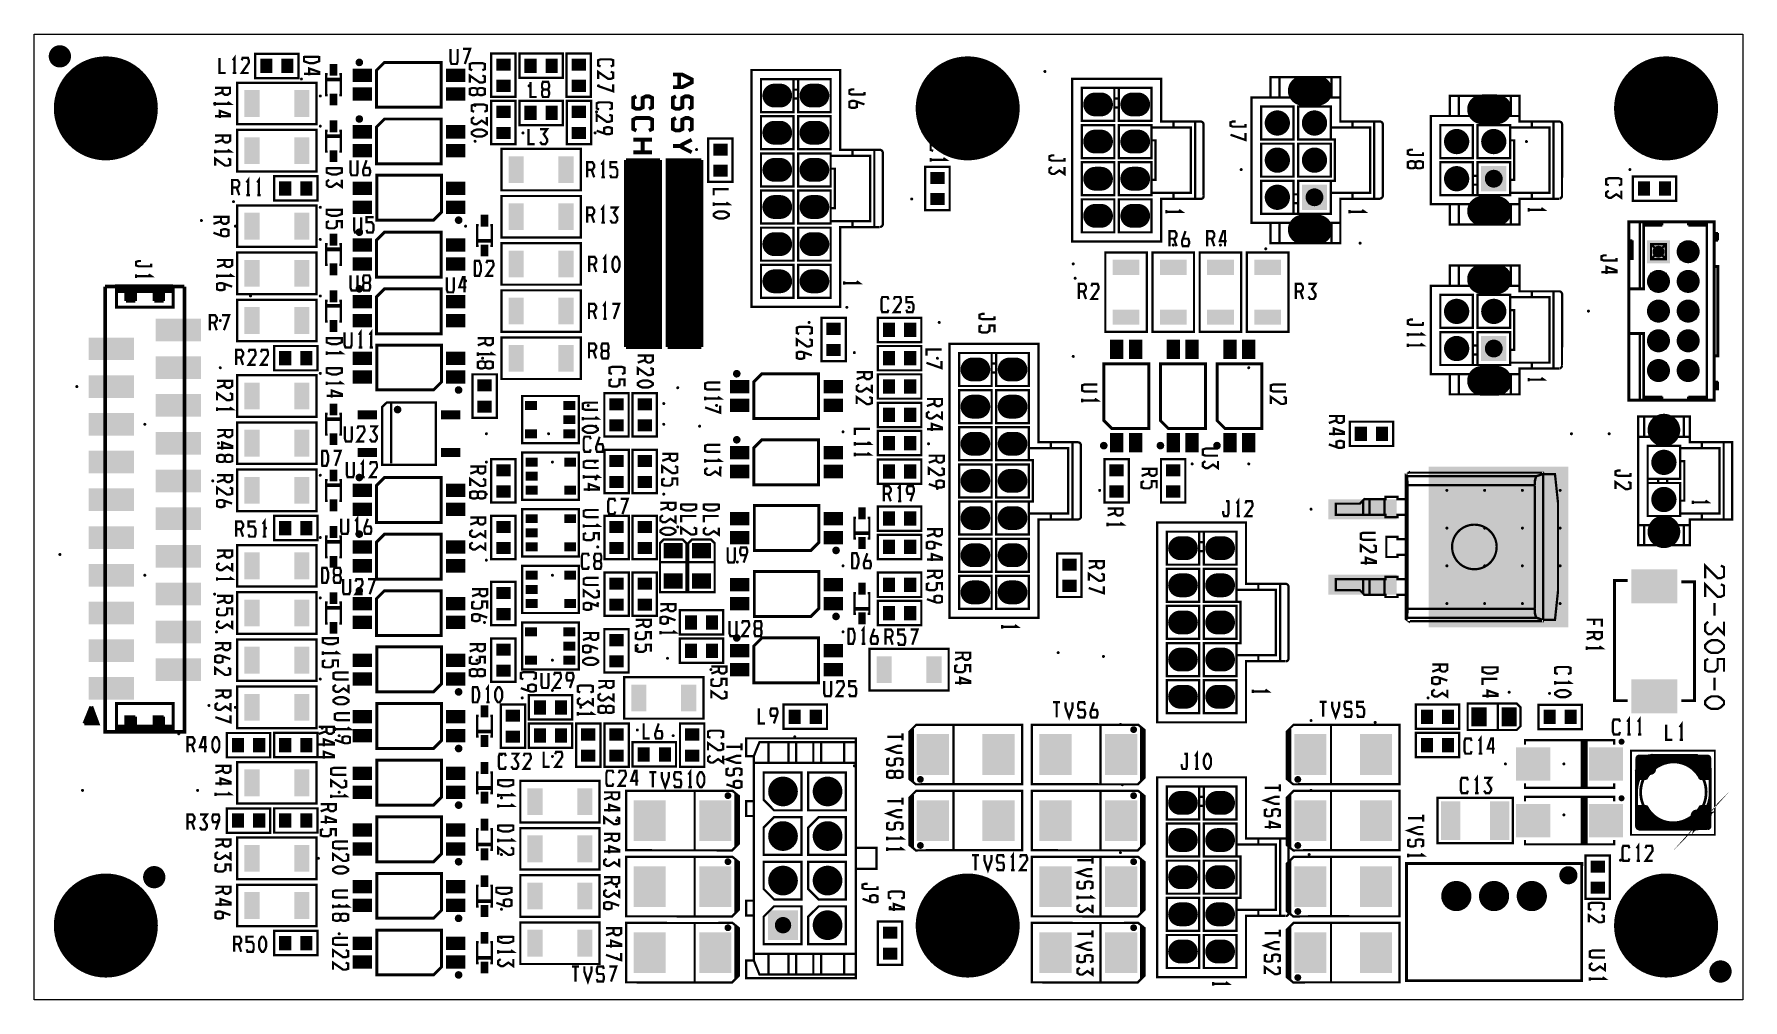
# Model space of a CAD drawing. Extents: x 0 to 115, y 0 to 65.
import ezdxf

# ---------------------------------------------------------------- set-up
doc = ezdxf.new("R2010")
doc.units = 0
doc.header["$MEASUREMENT"] = 0
doc.layers.get('0').update_dxf_attribs({"linetype": 'CONTINUOUS'})
for name, color, linetype in [('22-305-0_DRD', 7, 'CONTINUOUS'), ('22-305-0_SMT', 254, 'CONTINUOUS'), ('22-305-0_SST', 1, 'CONTINUOUS'), ('THRUHOLE_TAP', 12, 'CONTINUOUS')]:
    doc.layers.add(name, color=color, linetype=linetype)

# ---------------------------------------------------------------- blocks, each defined once
blk = doc.blocks.new('RECTANGLE_1')
blk.add_solid([(0.4826, 0.4064), (0.4826, -0.4064), (-0.4826, 0.4064), (-0.4826, -0.4064)])
blk = doc.blocks.new('RECTANGLE_2')
blk.add_solid([(0.4064, 0.4826), (0.4064, -0.4826), (-0.4064, 0.4826), (-0.4064, -0.4826)])
blk = doc.blocks.new('RECTANGLE_3')
blk.add_solid([(1.14935, 1.12522), (1.14935, -1.12522), (-1.14935, 1.12522), (-1.14935, -1.12522)])
blk = doc.blocks.new('RECTANGLE_4')
blk.add_solid([(0.6477, 1.30048), (0.6477, -1.30048), (-0.6477, 1.30048), (-0.6477, -1.30048)])
blk = doc.blocks.new('RECTANGLE_5')
blk.add_solid([(0.25019, 0.40005), (0.25019, -0.40005), (-0.25019, 0.40005), (-0.25019, -0.40005)])
blk = doc.blocks.new('RECTANGLE_6')
blk.add_solid([(0.63627, 0.51308), (0.63627, -0.51308), (-0.63627, 0.51308), (-0.63627, -0.51308)])
blk = doc.blocks.new('RECTANGLE_7')
blk.add_solid([(0.51308, 0.63627), (0.51308, -0.63627), (-0.51308, 0.63627), (-0.51308, -0.63627)])
blk = doc.blocks.new('ROUND_8')
at = {"const_width": 3.50012}
blk.add_lwpolyline([(-1.75006, 0, 1), (1.75006, 0, 1)], format="xyb", close=True, dxfattribs=at)
blk = doc.blocks.new('RECTANGLE_9')
blk.add_solid([(1.5494, 1.14935), (1.5494, -1.14935), (-1.5494, 1.14935), (-1.5494, -1.14935)])
blk = doc.blocks.new('RECTANGLE_10')
blk.add_solid([(1.524, 0.762), (1.524, -0.762), (-1.524, 0.762), (-1.524, -0.762)])
blk = doc.blocks.new('ROUND_14')
at = {"const_width": 1.09982}
blk.add_lwpolyline([(-0.54991, 0, 1), (0.54991, 0, 1)], format="xyb", close=True, dxfattribs=at)
blk = doc.blocks.new('ROUND_15')
at = {"const_width": 0.84963}
blk.add_lwpolyline([(-0.424814, 0, 1), (0.424814, 0, 1)], format="xyb", close=True, dxfattribs=at)
blk = doc.blocks.new('OBLONG_16')
at = {"const_width": 1.6002}
blk.add_lwpolyline([(0.19939, 0), (-0.19939, 0)], dxfattribs=at)
at = {"const_width": 0.8001}
for points in [[(-0.59944, 0, 1), (0.20066, 0, 1)], [(-0.20066, 0, 1), (0.59944, 0, 1)]]:
    blk.add_lwpolyline(points, format="xyb", close=True, dxfattribs=at)
blk = doc.blocks.new('ROUND_17')
at = {"const_width": 0.7747}
blk.add_lwpolyline([(-0.38735, 0, 1), (0.38735, 0, 1)], format="xyb", close=True, dxfattribs=at)
blk = doc.blocks.new('SQUARE_18')
blk.add_solid([(0.7747, 0.7747), (0.7747, -0.7747), (-0.7747, 0.7747), (-0.7747, -0.7747)])
blk = doc.blocks.new('OBLONG_19')
at = {"const_width": 1.99898}
blk.add_lwpolyline([(0.50038, 0), (-0.50038, 0)], dxfattribs=at)
at = {"const_width": 0.99949}
for points in [[(-1.000124, 0, 1), (-0.000636, 0, 1)], [(0.000636, 0, 1), (1.000124, 0, 1)]]:
    blk.add_lwpolyline(points, format="xyb", close=True, dxfattribs=at)
blk = doc.blocks.new('SQUARE_20')
blk.add_solid([(0.84963, 0.84963), (0.84963, -0.84963), (-0.84963, 0.84963), (-0.84963, -0.84963)])
blk = doc.blocks.new('ROUND_21')
at = {"const_width": 0.99949}
blk.add_lwpolyline([(-0.499744, 0, 1), (0.499744, 0, 1)], format="xyb", close=True, dxfattribs=at)
blk = doc.blocks.new('SQUARE_25')
blk.add_solid([(0.99949, 0.99949), (0.99949, -0.99949), (-0.99949, 0.99949), (-0.99949, -0.99949)])
blk = doc.blocks.new('RECTANGLE_27')
blk.add_solid([(0.9017, 0.508), (0.9017, -0.508), (-0.9017, 0.508), (-0.9017, -0.508)])
blk = doc.blocks.new('RECTANGLE_28')
blk.add_solid([(0.508, 0.9017), (0.508, -0.9017), (-0.508, 0.9017), (-0.508, -0.9017)])
blk = doc.blocks.new('RECTANGLE_29')
blk.add_solid([(1.0795, 1.3716), (1.0795, -1.3716), (-1.0795, 1.3716), (-1.0795, -1.3716)])
blk = doc.blocks.new('RECTANGLE_30')
blk.add_solid([(0.44958, 0.65024), (0.44958, -0.65024), (-0.44958, 0.65024), (-0.44958, -0.65024)])
blk = doc.blocks.new('RECTANGLE_31')
blk.add_solid([(0.65024, 0.44958), (0.65024, -0.44958), (-0.65024, 0.44958), (-0.65024, -0.44958)])
blk = doc.blocks.new('RECTANGLE_32')
blk.add_solid([(0.40005, 0.29972), (0.40005, -0.29972), (-0.40005, 0.29972), (-0.40005, -0.29972)])
blk = doc.blocks.new('RECTANGLE_33')
blk.add_solid([(0.65024, 0.29972), (0.65024, -0.29972), (-0.65024, 0.29972), (-0.65024, -0.29972)])
blk = doc.blocks.new('RECTANGLE_34')
blk.add_solid([(4.70027, 5.40004), (4.70027, -5.40004), (-4.70027, 5.40004), (-4.70027, -5.40004)])
blk = doc.blocks.new('RECTANGLE_35')
blk.add_solid([(2.29997, 0.67437), (2.29997, -0.67437), (-2.29997, 0.67437), (-2.29997, -0.67437)])
blk = doc.blocks.new('ROUND_36')
at = {"const_width": 1.016}
blk.add_lwpolyline([(-0.508, 0, 1), (0.508, 0, 1)], format="xyb", close=True, dxfattribs=at)
blk = doc.blocks.new('ROUND_49')
at = {"const_width": 0.7493}
blk.add_lwpolyline([(-0.37465, 0, 1), (0.37465, 0, 1)], format="xyb", close=True, dxfattribs=at)
blk = doc.blocks.new('ROUND_47')
at = {"const_width": 0.0762}
blk.add_lwpolyline([(-0.0381, 0, 1), (0.0381, 0, 1)], format="xyb", close=True, dxfattribs=at)
blk = doc.blocks.new('ROUND_53')
at = {"const_width": 0.10033}
blk.add_lwpolyline([(-0.050164, 0, 1), (0.050164, 0, 1)], format="xyb", close=True, dxfattribs=at)
blk = doc.blocks.new('ROUND_11')
at = {"const_width": 0.59944}
blk.add_lwpolyline([(-0.29972, 0, 1), (0.29972, 0, 1)], format="xyb", close=True, dxfattribs=at)
blk = doc.blocks.new('ROUND_12')
at = {"const_width": 0.8001}
blk.add_lwpolyline([(-0.40005, 0, 1), (0.40005, 0, 1)], format="xyb", close=True, dxfattribs=at)
blk = doc.blocks.new('ROUND_23')
at = {"const_width": 1.75006}
blk.add_lwpolyline([(-0.87503, 0, 1), (0.87503, 0, 1)], format="xyb", close=True, dxfattribs=at)
blk = doc.blocks.new('ROUND_24')
at = {"const_width": 0.40005}
blk.add_lwpolyline([(-0.200024, 0, 1), (0.200024, 0, 1)], format="xyb", close=True, dxfattribs=at)
blk = doc.blocks.new('ROUND_22')
at = {"const_width": 0.54991}
blk.add_lwpolyline([(-0.274954, 0, 1), (0.274954, 0, 1)], format="xyb", close=True, dxfattribs=at)

msp = doc.modelspace()

# ---------------------------------------------------------------- linework, layer by layer
at = {"layer": '22-305-0_DRD'}
for p, q in [((0.17526, 0), (0.17526, 64.99352)), ((0.17526, 64.99352), (115.16614, 64.99352)), ((115.16614, 64.99352), (115.16614, 0)), ((3.175, 0), (0.17526, 0)), ((115.16614, 0), (3.175, 0))]:
    msp.add_line(p, q, dxfattribs=at)
at = {"layer": '22-305-0_SMT', "const_width": 0.127}
for points in [[(108.19892, 16.44142, 0.4142136), (108.0008, 16.2433)], [(112.9792, 16.2433, 0.4142136), (112.78108, 16.44142)], [(110.49, 15.98422, 0.2736465), (108.6866, 14.86662)], [(112.268, 14.89202, 0.2845461), (110.5027, 15.98422)], [(108.71962, 13.03274, 0.2845461), (110.48492, 11.94054)], [(110.49762, 11.94054, 0.2733631), (112.30102, 13.05814)], [(108.00842, 11.684, 0.4142136), (108.20654, 11.48588)], [(112.7887, 11.48334, 0.4142136), (112.98936, 11.684)]]:
    msp.add_lwpolyline(points, format="xyb", dxfattribs=at)
for points in [[(108.0008, 16.2433), (108.00086, 16.23822)], [(108.0008, 16.23822), (108.0008, 14.86662)], [(112.9792, 16.22552), (108.0008, 16.22552)], [(112.9792, 16.11122), (108.0008, 16.11122)], [(112.9538, 16.33982), (108.0262, 16.33982)], [(108.1024, 16.41602), (108.1024, 14.86662)], [(112.776, 16.44142), (108.204, 16.44142), (108.19892, 16.44142)], [(108.2167, 16.44142), (108.2167, 14.86662)], [(108.331, 16.44142), (108.331, 14.86662)], [(108.4453, 16.44142), (108.4453, 14.86662)], [(108.5596, 16.44142), (108.5596, 14.86662)], [(108.6739, 16.44142), (108.6739, 14.86662)], [(108.7882, 16.44142), (108.7882, 15.03934)], [(108.9025, 16.44142), (108.9025, 15.19682)], [(109.0168, 16.44142), (109.0168, 15.3289)], [(109.1311, 16.44142), (109.1311, 15.4432)], [(109.2454, 16.44142), (109.2454, 15.53972)], [(109.3597, 16.44142), (109.3597, 15.62354)], [(109.474, 16.44142), (109.474, 15.69466)], [(109.5883, 16.44142), (109.5883, 15.75816)], [(109.7026, 16.44142), (109.7026, 15.8115)], [(109.8169, 16.44142), (109.8169, 15.85722)], [(109.9312, 16.44142), (109.9312, 15.89532)], [(110.0455, 16.44142), (110.0455, 15.9258)], [(110.1598, 16.44142), (110.1598, 15.9512)], [(110.2741, 16.44142), (110.2741, 15.96898)], [(110.3884, 16.44142), (110.3884, 15.97914)], [(110.5027, 16.44142), (110.5027, 15.98422)], [(110.617, 16.44142), (110.617, 15.98168)], [(110.7313, 16.44142), (110.7313, 15.97152)], [(110.8456, 16.44142), (110.8456, 15.95374)], [(110.9599, 16.44142), (110.9599, 15.93088)], [(111.0742, 16.44142), (111.0742, 15.9004)], [(111.1885, 16.44142), (111.1885, 15.8623)], [(111.3028, 16.44142), (111.3028, 15.81404)], [(111.4171, 16.44142), (111.4171, 15.7607)], [(111.5314, 16.44142), (111.5314, 15.69466)], [(111.6457, 16.44142), (111.6457, 15.61846)], [(111.76, 16.44142), (111.76, 15.5321)], [(111.8743, 16.44142), (111.8743, 15.4305)], [(111.9886, 16.44142), (111.9886, 15.30858)], [(112.1029, 16.44142), (112.1029, 15.1638)], [(112.2172, 16.44142), (112.2172, 14.986)], [(112.3315, 16.44142), (112.3315, 14.86662)], [(112.4458, 16.44142), (112.4458, 14.86662)], [(112.5601, 16.44142), (112.5601, 14.86662)], [(112.6744, 16.44142), (112.6744, 14.86662)], [(112.78108, 16.44142), (112.776, 16.44136)], [(112.7887, 16.44142), (112.7887, 14.86662)], [(112.903, 16.39824), (112.903, 14.86662)], [(112.9792, 16.2433), (112.9792, 16.23822)], [(112.9792, 16.23822), (112.9792, 14.86662)], [(112.9792, 15.99692), (108.0008, 15.99692)], [(109.88802, 15.88262), (108.0008, 15.88262)], [(109.60862, 15.76832), (108.0008, 15.76832)], [(109.40542, 15.65402), (108.0008, 15.65402)], [(109.2454, 15.53972), (108.0008, 15.53972)], [(109.11332, 15.42542), (108.0008, 15.42542)], [(108.99902, 15.31112), (108.0008, 15.31112)], [(108.89996, 15.19682), (108.0008, 15.19682)], [(108.81614, 15.08252), (108.0008, 15.08252)], [(108.74248, 14.96822), (108.0008, 14.96822)], [(110.5027, 15.98422), (110.49, 15.98422)], [(112.9792, 15.88262), (111.12754, 15.88262)], [(112.9792, 15.76832), (111.39932, 15.76832)], [(112.9792, 15.65402), (111.5949, 15.65402)], [(112.9792, 15.53972), (111.74984, 15.53972)], [(112.9792, 15.42542), (111.87938, 15.42542)], [(112.9792, 15.31112), (111.98606, 15.31112)], [(112.9792, 15.19682), (112.08004, 15.19682)], [(112.9792, 15.08252), (112.15878, 15.08252)], [(112.9792, 14.96822), (112.22736, 14.96822)], [(112.268, 14.89202), (112.2934, 14.86662)], [(108.6866, 14.86662), (108.0008, 14.86662)], [(112.9792, 14.86662), (112.2934, 14.86662)], [(108.00842, 13.05814), (108.00842, 11.68654)], [(108.69422, 13.05814), (108.00842, 13.05814)], [(108.76026, 12.95654), (108.00842, 12.95654)], [(108.82884, 12.84224), (108.00842, 12.84224)], [(108.90758, 12.72794), (108.00842, 12.72794)], [(108.99902, 12.61364), (108.00842, 12.61364)], [(108.11002, 13.05814), (108.11002, 11.50874)], [(108.22432, 13.05814), (108.22432, 11.48334)], [(108.33862, 13.05814), (108.33862, 11.48334)], [(108.45292, 13.05814), (108.45292, 11.48334)], [(108.56722, 13.05814), (108.56722, 11.48334)], [(108.68152, 13.05814), (108.68152, 11.48334)], [(108.69422, 13.05814), (108.71962, 13.03274)], [(108.79582, 12.89558), (108.79582, 11.48334)], [(108.91012, 12.7254), (108.91012, 11.48334)], [(109.02442, 12.58824), (109.02442, 11.48334)], [(112.98682, 12.61364), (111.9886, 12.61364)], [(111.99622, 12.62126), (111.99622, 11.48334)], [(112.98682, 12.72794), (112.08512, 12.72794)], [(112.11052, 12.75842), (112.11052, 11.48334)], [(112.98682, 12.84224), (112.17148, 12.84224)], [(112.22482, 12.92352), (112.22482, 11.48334)], [(112.98682, 12.95654), (112.2426, 12.95654)], [(112.98682, 13.05814), (112.30102, 13.05814)], [(112.33912, 13.05814), (112.33912, 11.48334)], [(112.45342, 13.05814), (112.45342, 11.48334)], [(112.56772, 13.05814), (112.56772, 11.48334)], [(112.68202, 13.05814), (112.68202, 11.48334)], [(112.79632, 13.05814), (112.79632, 11.48334)], [(112.91062, 13.05814), (112.91062, 11.52652)], [(112.98682, 13.05814), (112.98682, 11.68654), (112.98682, 11.684)], [(108.00842, 11.68654), (108.0084, 11.684)], [(109.10824, 12.49934), (108.00842, 12.49934)], [(109.23778, 12.38504), (108.00842, 12.38504)], [(109.39018, 12.27074), (108.00842, 12.27074)], [(109.58576, 12.15644), (108.00842, 12.15644)], [(109.85754, 12.04214), (108.00842, 12.04214)], [(112.98682, 11.92784), (108.00842, 11.92784)], [(112.98682, 11.81354), (108.00842, 11.81354)], [(112.98682, 11.69924), (108.00842, 11.69924)], [(112.96142, 11.58494), (108.03382, 11.58494)], [(112.78362, 11.48334), (108.21162, 11.48334), (108.20654, 11.48334)], [(109.13872, 12.4714), (109.13872, 11.48334)], [(109.25302, 12.37234), (109.25302, 11.48334)], [(109.36732, 12.28852), (109.36732, 11.48334)], [(109.48162, 12.21486), (109.48162, 11.48334)], [(109.59592, 12.1539), (109.59592, 11.48334)], [(109.71022, 12.10056), (109.71022, 11.48334)], [(109.82452, 12.05484), (109.82452, 11.48334)], [(109.93882, 12.01674), (109.93882, 11.48334)], [(110.05312, 11.9888), (110.05312, 11.48334)], [(110.16742, 11.96594), (110.16742, 11.48334)], [(110.28172, 11.9507), (110.28172, 11.48334)], [(110.39602, 11.94308), (110.39602, 11.48334)], [(110.49762, 11.94054), (110.48492, 11.94054)], [(110.51032, 11.94054), (110.51032, 11.48334)], [(110.62462, 11.94816), (110.62462, 11.48334)], [(110.73892, 11.96086), (110.73892, 11.48334)], [(110.85322, 11.97864), (110.85322, 11.48334)], [(110.96752, 12.00404), (110.96752, 11.48334)], [(111.08182, 12.03706), (111.08182, 11.48334)], [(112.98682, 12.04214), (111.09706, 12.04214)], [(111.19612, 12.0777), (111.19612, 11.48334)], [(111.31042, 12.12342), (111.31042, 11.48334)], [(112.98682, 12.15644), (111.379, 12.15644)], [(111.42472, 12.1793), (111.42472, 11.48334)], [(111.53902, 12.24534), (111.53902, 11.48334)], [(112.98682, 12.27074), (111.57966, 12.27074)], [(111.65332, 12.319), (111.65332, 11.48334)], [(112.98682, 12.38504), (111.74222, 12.38504)], [(111.76762, 12.40536), (111.76762, 11.48334)], [(112.98682, 12.49934), (111.8743, 12.49934)], [(111.88192, 12.50442), (111.88192, 11.48334)], [(112.78362, 11.48334), (112.7887, 11.48328)]]:
    msp.add_lwpolyline(points, dxfattribs=at)
at = {"layer": '22-305-0_SST'}
for points, const_width in [([(13.06068, 62.3824), (12.64666, 62.3824), (12.64666, 63.3984)], 0.1524), ([(13.66266, 62.3824), (13.66266, 63.3984), (13.54328, 63.23076)], 0.1524), ([(14.6177, 62.3824), (14.14526, 62.3824), (14.6177, 63.06058), (14.6177, 63.23076), (14.55928, 63.3984), (14.20368, 63.3984), (14.14526, 63.23076)], 0.1524), ([(15.0495, 62.0395), (17.9705, 62.0395), (17.9705, 63.6778), (15.0495, 63.6778), (15.0495, 62.0395)], 0.1524), ([(18.33626, 63.5254), (18.33626, 63.1698), (18.67408, 63.05042), (19.0119, 63.05042), (19.35226, 63.1698), (19.35226, 63.5254)], 0.1524), ([(18.33626, 63.46444), (19.35226, 63.46444)], 0.1524), ([(21.98116, 63.25616), (21.98116, 62.93358)], 0.1524), ([(22.11832, 63.26378), (22.11832, 62.92596)], 0.1524), ([(28.67406, 64.00038), (28.67406, 63.15456), (28.61564, 62.98438), (28.26004, 62.98438), (28.20162, 63.15456), (28.20162, 64.00038)], 0.1524), ([(29.15666, 62.98438), (29.51226, 64.00038), (29.03982, 64.00038)], 0.1524), ([(30.9245, 63.6905), (30.9245, 60.7695), (32.5628, 60.7695), (32.5628, 63.6905), (30.9245, 63.6905)], 0.1524), ([(35.7505, 63.6905), (32.8295, 63.6905), (32.8295, 62.0522), (35.7505, 62.0522), (35.7505, 63.6905)], 0.1524), ([(36.0045, 63.6905), (36.0045, 60.7695), (37.6428, 60.7695), (37.6428, 63.6905), (36.0045, 63.6905)], 0.1524), ([(38.29558, 62.82436), (38.1254, 62.88532), (38.1254, 63.24092), (38.29558, 63.29934), (38.97376, 63.29934), (39.1414, 63.24092), (39.1414, 62.88532), (38.97376, 62.82436)], 0.1524), ([(13.7795, 62.3824), (13.54328, 62.3824)], 0.1524), ([(18.67408, 62.21222), (18.67408, 62.6872), (19.35226, 62.44844), (19.35226, 62.3316), (18.33626, 62.3316)], 0.1524), ([(19.92122, 62.2935), (19.81962, 62.2935), (19.81962, 60.8965), (19.92122, 60.8965)], 0.1524), ([(20.71878, 60.8965), (20.82038, 60.8965), (20.82038, 62.2935), (20.71878, 62.2935)], 0.1524), ([(22.22754, 63.15456), (21.88972, 63.15456)], 0.1524), ([(22.21992, 63.0174), (21.89734, 63.0174)], 0.1524), ([(23.749, 63.0936), (27.559, 63.0936), (27.559, 60.071), (23.2156, 60.071), (23.2156, 62.5602), (23.749, 63.0936)], 0.20066), ([(29.65958, 62.57036), (29.4894, 62.63132), (29.4894, 62.98692), (29.65958, 63.04534), (30.33776, 63.04534), (30.5054, 62.98692), (30.5054, 62.63132), (30.33776, 62.57036)], 0.1524), ([(29.4894, 61.73216), (29.4894, 62.20714), (30.16758, 61.73216), (30.33776, 61.73216), (30.5054, 61.79312), (30.5054, 62.14872), (30.33776, 62.20714)], 0.1524), ([(38.1254, 61.98616), (38.1254, 62.46114), (38.80358, 61.98616), (38.97376, 61.98616), (39.1414, 62.04712), (39.1414, 62.40272), (38.97376, 62.46114)], 0.1524), ([(43.15968, 61.42482), (43.79468, 61.42482), (44.42968, 61.74232), (44.42968, 61.95568), (43.79468, 62.27318), (43.15968, 62.27318)], 0.254), ([(43.58132, 61.42482), (43.58132, 62.27318)], 0.254), ([(55.25516, 52.41036), (55.25516, 52.00904), (54.42458, 52.00904), (54.42458, 46.63948), (48.44542, 46.63948), (48.44542, 62.58052), (54.42458, 62.58052), (54.42458, 57.21096), (55.25516, 57.21096), (55.25516, 56.80964), (56.43372, 56.80964), (56.43372, 52.41036), (55.25516, 52.41036), (53.77942, 52.41036), (53.77942, 53.27904), (53.77942, 54.4703), (51.58994, 54.4703), (51.58994, 52.25034), (53.77942, 52.25034), (53.77942, 52.41036)], 0.1524), ([(83.98002, 62.09538), (83.38058, 62.09538), (83.38058, 60.73394)], 0.1524), ([(83.98002, 60.73394), (83.98002, 62.09538), (87.48014, 62.09538), (88.07958, 62.09538), (88.07958, 60.73394)], 0.1524), ([(87.48014, 60.73394), (87.48014, 62.09538)], 0.1524), ([(12.84732, 61.38418), (12.84732, 61.02858), (13.0175, 60.9092), (13.18514, 60.9092), (13.35532, 61.02858), (13.35532, 61.38418), (12.33932, 61.38418)], 0.1524), ([(12.84732, 61.087), (12.33932, 60.9092)], 0.1524), ([(19.177, 61.722), (19.177, 58.928), (13.843, 58.928), (13.843, 61.722), (19.177, 61.722)], 0.1524), ([(20.82038, 61.99378), (20.82038, 61.89472), (19.81962, 61.89472), (19.81962, 61.99378), (20.82038, 61.99378)], 0.1524), ([(29.9974, 60.95492), (30.16758, 60.89396), (30.33776, 60.89396), (30.5054, 60.95492), (30.5054, 61.31052), (30.33776, 61.36894), (30.16758, 61.36894), (29.9974, 61.31052), (29.9974, 60.95492), (29.82976, 60.89396), (29.65958, 60.89396), (29.4894, 60.95492), (29.4894, 61.31052), (29.65958, 61.36894), (29.82976, 61.36894), (29.9974, 61.31052)], 0.1524), ([(33.98774, 60.76442), (33.57372, 60.76442), (33.57372, 61.78042)], 0.1524), ([(34.76752, 61.27242), (34.82594, 61.44006), (34.82594, 61.61024), (34.76752, 61.78042), (34.41192, 61.78042), (34.35096, 61.61024), (34.35096, 61.44006), (34.41192, 61.27242), (34.76752, 61.27242), (34.82594, 61.10224), (34.82594, 60.93206), (34.76752, 60.76442), (34.41192, 60.76442), (34.35096, 60.93206), (34.35096, 61.10224), (34.41192, 61.27242)], 0.1524), ([(38.1254, 61.50356), (39.1414, 61.14796), (39.1414, 61.62294)], 0.1524), ([(49.09058, 61.97092), (49.09058, 59.75096), (51.28006, 59.75096), (51.28006, 60.66028), (51.58994, 60.66028), (51.58994, 59.75096), (53.77942, 59.75096), (53.77942, 61.97092), (49.09058, 61.97092)], 0.1524), ([(50.01768, 60.6933), (49.86782, 60.54344), (49.86782, 61.17844), (50.01768, 61.02604), (50.01768, 60.6933), (50.35296, 60.6933), (50.50282, 60.54344), (50.50282, 61.17844), (50.35296, 61.02604), (50.35296, 60.6933)], 0.1524), ([(49.86782, 61.17844), (50.50282, 61.17844)], 0.1524), ([(50.01768, 61.02604), (50.35296, 61.02604)], 0.1524), ([(51.28006, 61.97092), (51.28006, 61.25972)], 0.1524), ([(51.28006, 60.66028), (51.28006, 61.25972), (51.58994, 61.25972), (51.58994, 60.66028)], 0.1524), ([(51.58994, 61.25972), (51.58994, 61.97092)], 0.1524), ([(52.85232, 61.02604), (53.00218, 61.17844), (53.00218, 60.54344), (52.85232, 60.6933), (52.85232, 61.02604), (52.51704, 61.02604), (52.36718, 61.17844), (52.36718, 60.54344), (52.51704, 60.6933), (52.51704, 61.02604)], 0.1524), ([(52.36718, 61.17844), (53.00218, 61.17844)], 0.1524), ([(55.372, 61.28258), (55.20182, 61.28258), (55.03418, 61.22162), (55.03418, 60.9854), (55.20182, 60.92698), (56.05018, 60.92698)], 0.1524), ([(56.05018, 60.86602), (56.05018, 61.10478)], 0.1524), ([(76.84516, 54.31536), (76.84516, 53.91404), (76.01458, 53.91404), (76.01458, 51.04384), (70.03542, 51.04384), (70.03542, 61.98362), (76.01458, 61.98362), (76.01458, 59.11596), (76.84516, 59.11596), (76.84516, 58.71464), (78.02372, 58.71464), (78.02372, 54.31536), (76.84516, 54.31536), (75.36942, 54.31536), (75.36942, 55.18404), (75.36942, 56.3753), (73.17994, 56.3753), (73.17994, 54.15534), (75.36942, 54.15534), (75.36942, 54.31536)], 0.1524), ([(70.68058, 61.37402), (70.68058, 59.15406), (72.87006, 59.15406), (72.87006, 60.06592), (73.17994, 60.06592), (73.17994, 59.15406), (75.36942, 59.15406), (75.36942, 61.37402), (70.68058, 61.37402)], 0.1524), ([(72.87006, 61.37402), (72.87006, 60.66536)], 0.1524), ([(73.17994, 60.66536), (73.17994, 61.37402)], 0.1524), ([(12.33932, 60.19038), (12.33932, 60.4266)], 0.1524), ([(12.33932, 60.30976), (13.35532, 60.30976), (13.18514, 60.4266)], 0.1524), ([(12.67714, 59.35218), (12.67714, 59.82716), (13.35532, 59.5884), (13.35532, 59.47156), (12.33932, 59.47156)], 0.1524), ([(29.78658, 59.77636), (29.6164, 59.83732), (29.6164, 60.19292), (29.78658, 60.25134), (30.46476, 60.25134), (30.6324, 60.19292), (30.6324, 59.83732), (30.46476, 59.77636)], 0.1524), ([(30.9245, 60.5155), (30.9245, 57.5945), (32.5628, 57.5945), (32.5628, 60.5155), (30.9245, 60.5155)], 0.1524), ([(35.7505, 60.5155), (32.8295, 60.5155), (32.8295, 58.8772), (35.7505, 58.8772), (35.7505, 60.5155)], 0.1524), ([(37.6555, 57.5945), (37.6555, 60.5155), (36.0172, 60.5155), (36.0172, 57.5945), (37.6555, 57.5945)], 0.1524), ([(38.19906, 59.9313), (38.03142, 59.99226), (38.03142, 60.34786), (38.19906, 60.40628), (38.87724, 60.40628), (39.04742, 60.34786), (39.04742, 59.99226), (38.87724, 59.9313)], 0.1524), ([(41.54932, 59.96432), (41.76268, 60.071), (41.76268, 60.706), (41.54932, 60.81268), (41.3385, 60.81268), (41.12768, 60.706), (41.12768, 60.071), (40.91432, 59.96432), (40.7035, 59.96432), (40.49268, 60.071), (40.49268, 60.706), (40.7035, 60.81268)], 0.254), ([(44.21632, 59.96432), (44.42968, 60.071), (44.42968, 60.706), (44.21632, 60.81268), (44.0055, 60.81268), (43.79468, 60.706), (43.79468, 60.071), (43.58132, 59.96432), (43.3705, 59.96432), (43.15968, 60.071), (43.15968, 60.706), (43.3705, 60.81268)], 0.254), ([(49.86782, 60.54344), (50.50282, 60.54344)], 0.1524), ([(52.36718, 60.54344), (53.00218, 60.54344)], 0.1524), ([(52.85232, 60.6933), (52.51704, 60.6933)], 0.1524), ([(55.54218, 60.44438), (55.54218, 60.08878), (55.372, 60.02782), (55.20182, 60.02782), (55.03418, 60.08878), (55.03418, 60.44438), (55.20182, 60.5028), (55.372, 60.5028), (56.05018, 60.26658)], 0.1524), ([(71.60768, 60.0964), (71.45782, 59.94654), (71.45782, 60.58154), (71.60768, 60.43168), (71.60768, 60.0964), (71.94296, 60.0964), (72.09282, 59.94654), (72.09282, 60.58154), (71.94296, 60.43168), (71.94296, 60.0964)], 0.1524), ([(71.45782, 60.58154), (72.09282, 60.58154)], 0.1524), ([(71.45782, 59.94654), (72.09282, 59.94654)], 0.1524), ([(71.60768, 60.43168), (71.94296, 60.43168)], 0.1524), ([(72.87006, 60.06592), (72.87006, 60.66536), (73.17994, 60.66536), (73.17994, 60.06592)], 0.1524), ([(74.44232, 60.43168), (74.59218, 60.58154), (74.59218, 59.94654), (74.44232, 60.0964), (74.44232, 60.43168), (74.10704, 60.43168), (73.95718, 60.58154), (73.95718, 59.94654), (74.10704, 60.0964), (74.10704, 60.43168)], 0.1524), ([(73.95718, 60.58154), (74.59218, 60.58154)], 0.1524), ([(73.95718, 59.94654), (74.59218, 59.94654)], 0.1524), ([(74.44232, 60.0964), (74.10704, 60.0964)], 0.1524), ([(87.48014, 52.29352), (87.48014, 50.93462), (88.07958, 50.93462), (88.07958, 52.29352), (82.10042, 52.29352), (82.10042, 60.73394), (88.07958, 60.73394), (88.07958, 59.11596), (88.9, 59.11596), (88.9, 58.71464), (90.08872, 58.71464), (90.08872, 54.31536), (88.9, 54.31536), (87.43442, 54.31536), (87.43442, 52.90566), (82.74558, 52.90566), (82.74558, 55.12562), (84.93506, 55.12562), (84.93506, 54.21376), (85.24494, 54.21376), (85.24494, 55.12562), (87.71382, 55.12562), (87.71382, 57.90438), (85.24494, 57.90438), (85.24494, 60.12434), (87.43442, 60.12434), (87.43442, 58.71464), (88.9, 58.71464)], 0.1524), ([(82.74558, 60.12434), (82.74558, 57.90438), (84.93506, 57.90438), (84.93506, 60.12434), (82.74558, 60.12434)], 0.1524), ([(99.54514, 53.54574), (99.54514, 52.1843), (100.14458, 52.1843), (100.14458, 53.54574), (94.16542, 53.54574), (94.16542, 59.48426), (100.14458, 59.48426), (100.14458, 60.8457), (99.54514, 60.8457), (96.04502, 60.8457), (96.04502, 59.48426)], 0.1524), ([(96.04502, 60.8457), (95.44558, 60.8457), (95.44558, 59.48426)], 0.1524), ([(99.54514, 59.48426), (99.54514, 60.8457)], 0.1524), ([(22.22754, 59.34456), (21.88972, 59.34456)], 0.1524), ([(22.21992, 59.2074), (21.89734, 59.2074)], 0.1524), ([(21.98116, 59.44616), (21.98116, 59.12358)], 0.1524), ([(22.11832, 59.45378), (22.11832, 59.11596)], 0.1524), ([(23.749, 59.2836), (27.559, 59.2836), (27.559, 56.261), (23.2156, 56.261), (23.2156, 58.7502), (23.749, 59.2836)], 0.20066), ([(29.78658, 59.41314), (29.6164, 59.29376), (29.6164, 59.05754), (29.78658, 58.93816), (29.95676, 58.93816), (30.29458, 59.17692), (30.6324, 58.93816), (30.6324, 59.41314)], 0.1524), ([(29.6164, 58.39714), (29.78658, 58.51652), (29.95676, 58.57494), (30.29458, 58.57494), (30.46476, 58.51652), (30.6324, 58.39714), (30.6324, 58.27776), (30.46476, 58.16092), (30.29458, 58.09996), (29.95676, 58.09996), (29.78658, 58.16092), (29.6164, 58.27776), (29.6164, 58.39714)], 0.1524), ([(33.86074, 57.58942), (33.44672, 57.58942), (33.44672, 58.60542)], 0.1524), ([(34.22396, 57.75706), (34.34334, 57.58942), (34.57956, 57.58942), (34.69894, 57.75706), (34.69894, 57.92724), (34.46272, 58.26506), (34.69894, 58.60542), (34.22396, 58.60542)], 0.1524), ([(38.03142, 59.0931), (38.03142, 59.56808), (38.70706, 59.0931), (38.87724, 59.0931), (39.04742, 59.15406), (39.04742, 59.50966), (38.87724, 59.56808)], 0.1524), ([(38.53942, 58.31586), (38.53942, 58.67146), (38.70706, 58.72988), (38.87724, 58.72988), (39.04742, 58.67146), (39.04742, 58.31586), (38.87724, 58.2549), (38.70706, 58.2549), (38.03142, 58.49366)], 0.1524), ([(40.7035, 58.50382), (40.49268, 58.6105), (40.49268, 59.2455), (40.7035, 59.35218), (41.54932, 59.35218), (41.76268, 59.2455), (41.76268, 58.6105), (41.54932, 58.50382)], 0.254), ([(44.21632, 58.50382), (44.42968, 58.6105), (44.42968, 59.2455), (44.21632, 59.35218), (44.0055, 59.35218), (43.79468, 59.2455), (43.79468, 58.6105), (43.58132, 58.50382), (43.3705, 58.50382), (43.15968, 58.6105), (43.15968, 59.2455), (43.3705, 59.35218)], 0.254), ([(49.09058, 59.46902), (49.09058, 57.24906), (51.28006, 57.24906), (51.28006, 59.46902), (49.09058, 59.46902)], 0.1524), ([(49.86782, 58.04154), (50.50282, 58.04154), (50.50282, 58.67654), (50.35296, 58.52668), (50.01768, 58.52668), (49.86782, 58.67654), (49.86782, 58.04154), (50.01768, 58.1914), (50.35296, 58.1914), (50.35296, 58.52668)], 0.1524), ([(49.86782, 58.67654), (50.50282, 58.67654)], 0.1524), ([(53.77942, 59.46902), (51.58994, 59.46902), (51.58994, 57.24906), (53.77942, 57.24906), (53.77942, 59.46902)], 0.1524), ([(52.85232, 58.52668), (53.00218, 58.67654), (53.00218, 58.04154), (52.85232, 58.1914), (52.85232, 58.52668), (52.51704, 58.52668), (52.36718, 58.67654), (52.36718, 58.04154), (52.51704, 58.1914), (52.51704, 58.52668)], 0.1524), ([(52.36718, 58.67654), (53.00218, 58.67654)], 0.1524), ([(70.68058, 58.87466), (70.68058, 56.6547), (72.87006, 56.6547), (72.87006, 58.87466), (70.68058, 58.87466)], 0.1524), ([(76.84516, 58.71464), (75.36942, 58.71464), (75.36942, 58.87466), (73.17994, 58.87466), (73.17994, 56.6547), (75.36942, 56.6547), (75.36942, 57.84596), (75.64374, 57.84596), (75.64374, 55.18404), (75.36942, 55.18404)], 0.1524), ([(75.36942, 57.84596), (75.36942, 58.71464)], 0.1524), ([(76.84516, 59.11596), (78.30566, 59.11596)], 0.1524), ([(78.67396, 53.91404), (78.30566, 53.91404), (78.30566, 59.11596), (78.67396, 59.11596)], 0.1524), ([(78.87462, 58.9153), (78.87462, 54.1147)], 0.1524), ([(81.026, 59.12358), (80.85582, 59.12358), (80.68818, 59.06262), (80.68818, 58.8264), (80.85582, 58.76798), (81.70418, 58.76798)], 0.1524), ([(81.70418, 58.70702), (81.70418, 58.94578)], 0.1524), ([(84.00796, 59.182), (84.15782, 59.33186), (83.52282, 59.33186), (83.52282, 58.69686), (83.67268, 58.84672), (84.00796, 58.84672), (84.00796, 59.182), (83.67268, 59.182), (83.67268, 58.84672)], 0.1524), ([(83.52282, 59.33186), (83.67268, 59.182)], 0.1524), ([(83.52282, 58.69686), (84.15782, 58.69686)], 0.1524), ([(84.15782, 59.33186), (84.15782, 58.69686), (84.00796, 58.84672)], 0.1524), ([(86.50732, 59.182), (86.65718, 59.33186), (86.65718, 58.69686), (86.50732, 58.84672), (86.50732, 59.182), (86.17204, 59.182), (86.02218, 59.33186), (86.02218, 58.69686), (86.17204, 58.84672), (86.17204, 59.182)], 0.1524), ([(86.02218, 59.33186), (86.65718, 59.33186)], 0.1524), ([(86.02218, 58.69686), (86.65718, 58.69686)], 0.1524), ([(86.50732, 58.84672), (86.17204, 58.84672)], 0.1524), ([(87.43442, 57.90438), (87.43442, 58.71464)], 0.1524), ([(88.9, 59.11596), (90.3605, 59.11596)], 0.1524), ([(90.73896, 59.11596), (90.3605, 59.11596), (90.3605, 53.91404), (90.73896, 53.91404)], 0.1524), ([(90.93962, 54.1274), (90.93962, 58.9153)], 0.1524), ([(102.15372, 54.31536), (102.15372, 58.71464), (100.965, 58.71464), (99.49942, 58.71464), (99.49942, 58.87466), (97.30994, 58.87466), (97.30994, 56.6547), (99.49942, 56.6547), (99.49942, 57.84596), (99.77882, 57.84596), (99.77882, 55.18404), (99.49942, 55.18404), (99.49942, 56.3753), (97.30994, 56.3753), (97.30994, 55.46598), (97.00006, 55.46598), (97.00006, 56.3753), (94.81058, 56.3753), (94.81058, 54.15534), (99.49942, 54.15534), (99.49942, 54.31536), (100.965, 54.31536), (102.15372, 54.31536)], 0.1524), ([(94.81058, 58.87466), (94.81058, 56.6547), (97.00006, 56.6547), (97.00006, 58.87466), (94.81058, 58.87466)], 0.1524), ([(99.49942, 57.84596), (99.49942, 58.71464)], 0.1524), ([(100.14458, 59.48426), (100.14458, 59.11596), (100.965, 59.11596)], 0.1524), ([(100.965, 58.71464), (100.965, 59.11596), (102.4255, 59.11596)], 0.1524), ([(102.80396, 53.91404), (102.4255, 53.91404), (102.4255, 59.11596), (102.80396, 59.11596)], 0.1524), ([(103.00462, 58.9153), (102.997, 54.102)], 0.1524), ([(12.86256, 58.17616), (12.86256, 57.82056), (13.0302, 57.70372), (13.20038, 57.70372), (13.37056, 57.82056), (13.37056, 58.17616), (12.35456, 58.17616)], 0.1524), ([(12.86256, 57.88152), (12.35456, 57.70372)], 0.1524), ([(19.177, 58.547), (19.177, 55.753), (13.843, 55.753), (13.843, 58.547), (19.177, 58.547)], 0.1524), ([(19.92122, 58.4835), (19.81962, 58.4835), (19.81962, 57.0865), (19.92122, 57.0865)], 0.1524), ([(20.82038, 58.18378), (20.82038, 58.08472), (19.81962, 58.08472), (19.81962, 58.18378), (20.82038, 58.18378)], 0.1524), ([(20.71878, 57.0865), (20.82038, 57.0865), (20.82038, 58.4835), (20.71878, 58.4835)], 0.1524), ([(40.49268, 57.89168), (41.76268, 57.89168)], 0.254), ([(41.12768, 57.04332), (41.12768, 57.89168)], 0.254), ([(43.15968, 57.4675), (43.79468, 57.4675)], 0.254), ([(44.42968, 57.04332), (43.79468, 57.36082), (43.79468, 57.57418), (44.42968, 57.89168)], 0.254), ([(47.1805, 55.0545), (47.1805, 57.9755), (45.5422, 57.9755), (45.5422, 55.0545), (47.1805, 55.0545)], 0.1524), ([(50.01768, 58.1914), (50.01768, 58.52668)], 0.1524), ([(50.50282, 58.04154), (50.35296, 58.1914)], 0.1524), ([(52.36718, 58.04154), (53.00218, 58.04154)], 0.1524), ([(52.85232, 58.1914), (52.51704, 58.1914)], 0.1524), ([(60.67806, 57.1373), (60.51042, 57.19826), (60.51042, 57.55386), (60.67806, 57.61228), (61.35624, 57.61228), (61.52642, 57.55386), (61.52642, 57.19826), (61.35624, 57.1373)], 0.1524), ([(71.45782, 57.44718), (72.09282, 57.44718), (72.09282, 58.08218), (71.94296, 57.93232), (71.60768, 57.93232), (71.45782, 58.08218), (71.45782, 57.44718), (71.60768, 57.59704), (71.94296, 57.59704), (71.94296, 57.93232)], 0.1524), ([(71.45782, 58.08218), (72.09282, 58.08218)], 0.1524), ([(71.60768, 57.59704), (71.60768, 57.93232)], 0.1524), ([(72.09282, 57.44718), (71.94296, 57.59704)], 0.1524), ([(74.44232, 57.93232), (74.59218, 58.08218), (74.59218, 57.44718), (74.44232, 57.59704), (74.44232, 57.93232), (74.10704, 57.93232), (73.95718, 58.08218), (73.95718, 57.44718), (74.10704, 57.59704), (74.10704, 57.93232)], 0.1524), ([(73.95718, 58.08218), (74.59218, 58.08218)], 0.1524), ([(73.95718, 57.44718), (74.59218, 57.44718)], 0.1524), ([(74.44232, 57.59704), (74.10704, 57.59704)], 0.1524), ([(80.68818, 58.22442), (81.70418, 57.86882), (81.70418, 58.3438)], 0.1524), ([(82.74558, 57.62498), (82.74558, 55.40502), (84.93506, 55.40502), (84.93506, 57.62498), (82.74558, 57.62498)], 0.1524), ([(87.43442, 57.62498), (85.24494, 57.62498), (85.24494, 55.40502), (87.43442, 55.40502), (87.43442, 57.62498)], 0.1524), ([(96.07296, 57.93232), (96.22282, 58.08218), (95.58782, 58.08218), (95.58782, 57.44718), (95.73768, 57.59704), (96.07296, 57.59704), (96.07296, 57.93232), (95.73768, 57.93232), (95.73768, 57.59704)], 0.1524), ([(95.58782, 58.08218), (95.73768, 57.93232)], 0.1524), ([(95.58782, 57.44718), (96.22282, 57.44718)], 0.1524), ([(96.22282, 58.08218), (96.22282, 57.44718), (96.07296, 57.59704)], 0.1524), ([(98.57232, 57.93232), (98.72218, 58.08218), (98.72218, 57.44718), (98.57232, 57.59704), (98.57232, 57.93232), (98.23704, 57.93232), (98.08718, 58.08218), (98.08718, 57.44718), (98.23704, 57.59704), (98.23704, 57.93232)], 0.1524), ([(98.08718, 58.08218), (98.72218, 58.08218)], 0.1524), ([(98.08718, 57.44718), (98.72218, 57.44718)], 0.1524), ([(98.57232, 57.59704), (98.23704, 57.59704)], 0.1524), ([(12.35456, 56.98236), (12.35456, 57.22112)], 0.1524), ([(12.35456, 57.10174), (13.37056, 57.10174), (13.20038, 57.22112)], 0.1524), ([(12.35456, 56.14416), (12.35456, 56.61914), (13.0302, 56.14416), (13.20038, 56.14416), (13.37056, 56.20512), (13.37056, 56.56072), (13.20038, 56.61914)], 0.1524), ([(21.94306, 56.50738), (21.94306, 55.66156), (21.88464, 55.49138), (21.52904, 55.49138), (21.47062, 55.66156), (21.47062, 56.50738)], 0.1524), ([(22.36724, 55.99938), (22.72284, 55.99938), (22.78126, 55.8292), (22.78126, 55.66156), (22.72284, 55.49138), (22.36724, 55.49138), (22.30882, 55.66156), (22.30882, 55.8292), (22.54504, 56.50738)], 0.1524), ([(36.957, 57.277), (36.957, 54.483), (31.623, 54.483), (31.623, 57.277), (36.957, 57.277)], 0.1524), ([(37.3888, 55.86476), (37.7444, 55.86476), (37.86378, 56.03494), (37.86378, 56.20512), (37.7444, 56.37276), (37.3888, 56.37276), (37.3888, 55.35676)], 0.1524), ([(38.46576, 55.35676), (38.46576, 56.37276), (38.34638, 56.20512)], 0.1524), ([(38.94836, 55.52694), (39.00678, 55.35676), (39.36238, 55.35676), (39.4208, 55.52694), (39.4208, 55.86476), (39.30396, 56.03494), (38.94836, 56.03494), (38.94836, 56.37276), (39.4208, 56.37276)], 0.1524), ([(40.005, 56.515), (40.005, 43.942)], 0.254), ([(42.291, 56.515), (40.005, 56.515)], 0.254), ([(42.291, 56.515), (42.291, 43.942), (40.005, 43.942)], 0.254), ([(42.291, 56.388), (40.005, 56.388)], 0.254), ([(40.1066, 56.515), (40.1066, 43.942)], 0.254), ([(40.3352, 56.515), (40.3352, 43.942)], 0.254), ([(40.49268, 57.04332), (41.76268, 57.04332)], 0.254), ([(40.5638, 56.515), (40.5638, 43.942)], 0.254), ([(40.7924, 56.515), (40.7924, 43.942)], 0.254), ([(41.021, 56.515), (41.021, 43.942)], 0.254), ([(41.2496, 56.515), (41.2496, 43.942)], 0.254), ([(41.4782, 56.515), (41.4782, 43.942)], 0.254), ([(41.7068, 56.515), (41.7068, 43.942)], 0.254), ([(41.9354, 56.515), (41.9354, 43.942)], 0.254), ([(42.164, 56.515), (42.164, 43.942)], 0.254), ([(45.085, 56.515), (42.799, 56.515), (42.799, 43.942)], 0.254), ([(45.085, 56.388), (42.799, 56.388)], 0.254), ([(42.9006, 56.515), (42.9006, 43.942)], 0.254), ([(43.1292, 56.515), (43.1292, 43.942)], 0.254), ([(43.3578, 56.515), (43.3578, 43.942)], 0.254), ([(43.5864, 56.515), (43.5864, 43.942)], 0.254), ([(43.815, 56.515), (43.815, 43.942)], 0.254), ([(44.0436, 56.515), (44.0436, 43.942)], 0.254), ([(44.2722, 56.515), (44.2722, 43.942)], 0.254), ([(44.5008, 56.515), (44.5008, 43.942)], 0.254), ([(44.7294, 56.515), (44.7294, 43.942)], 0.254), ([(44.958, 56.515), (44.958, 43.942)], 0.254), ([(45.085, 56.515), (45.085, 43.942)], 0.254), ([(49.09058, 56.96966), (49.09058, 54.7497), (51.28006, 54.7497), (51.28006, 56.96966), (49.09058, 56.96966)], 0.1524), ([(49.86782, 55.54218), (50.50282, 55.54218), (50.50282, 56.17718), (50.35296, 56.02732), (50.01768, 56.02732), (49.86782, 56.17718), (49.86782, 55.54218), (50.01768, 55.69204), (50.35296, 55.69204), (50.35296, 56.02732)], 0.1524), ([(55.25516, 56.80964), (53.77942, 56.80964), (53.77942, 56.96966), (51.58994, 56.96966), (51.58994, 54.7497), (53.77942, 54.7497), (53.77942, 55.94096), (54.05374, 55.94096), (54.05374, 53.27904), (53.77942, 53.27904)], 0.1524), ([(52.85232, 56.02732), (53.00218, 56.17718), (53.00218, 55.54218), (52.85232, 55.69204), (52.85232, 56.02732), (52.51704, 56.02732), (52.36718, 56.17718), (52.36718, 55.54218), (52.51704, 55.69204), (52.51704, 56.02732)], 0.1524), ([(53.77942, 55.94096), (53.77942, 56.80964)], 0.1524), ([(55.25516, 57.21096), (56.71566, 57.21096)], 0.1524), ([(57.08396, 57.21096), (56.71566, 57.21096), (56.71566, 52.00904), (57.08396, 52.00904)], 0.1524), ([(57.28462, 52.197), (57.28462, 57.0103)], 0.1524), ([(60.51042, 56.41848), (60.51042, 56.6547)], 0.1524), ([(60.51042, 56.53786), (61.52642, 56.53786), (61.35624, 56.6547)], 0.1524), ([(68.834, 56.83758), (68.66382, 56.83758), (68.49618, 56.77662), (68.49618, 56.5404), (68.66382, 56.48198), (69.51218, 56.48198)], 0.1524), ([(69.51218, 56.42102), (69.51218, 56.65978)], 0.1524), ([(70.68058, 56.3753), (70.68058, 54.15534), (72.87006, 54.15534), (72.87006, 56.3753), (70.68058, 56.3753)], 0.1524), ([(83.52282, 56.1975), (84.15782, 56.1975), (84.15782, 56.8325), (84.00796, 56.68264), (83.67268, 56.68264), (83.52282, 56.8325), (83.52282, 56.1975), (83.67268, 56.34736), (84.00796, 56.34736), (84.00796, 56.68264)], 0.1524), ([(83.52282, 56.8325), (84.15782, 56.8325)], 0.1524), ([(83.67268, 56.34736), (83.67268, 56.68264)], 0.1524), ([(84.15782, 56.1975), (84.00796, 56.34736)], 0.1524), ([(86.50732, 56.68264), (86.65718, 56.8325), (86.65718, 56.1975), (86.50732, 56.34736), (86.50732, 56.68264), (86.17204, 56.68264), (86.02218, 56.8325), (86.02218, 56.1975), (86.17204, 56.34736), (86.17204, 56.68264)], 0.1524), ([(86.02218, 56.8325), (86.65718, 56.8325)], 0.1524), ([(86.50732, 56.34736), (86.17204, 56.34736)], 0.1524), ([(92.964, 57.21858), (92.79382, 57.21858), (92.62618, 57.15762), (92.62618, 56.9214), (92.79382, 56.86298), (93.64218, 56.86298)], 0.1524), ([(93.13418, 56.02478), (93.30182, 55.96382), (93.472, 55.96382), (93.64218, 56.02478), (93.64218, 56.38038), (93.472, 56.4388), (93.30182, 56.4388), (93.13418, 56.38038), (93.13418, 56.02478), (92.964, 55.96382), (92.79382, 55.96382), (92.62618, 56.02478), (92.62618, 56.38038), (92.79382, 56.4388), (92.964, 56.4388), (93.13418, 56.38038)], 0.1524), ([(93.64218, 56.80202), (93.64218, 57.04078)], 0.1524), ([(13.50772, 54.66842), (13.86332, 54.66842), (13.98016, 54.83606), (13.98016, 55.00624), (13.86332, 55.17642), (13.50772, 55.17642), (13.50772, 54.16042)], 0.1524), ([(14.58214, 54.16042), (14.58214, 55.17642), (14.46276, 55.00624)], 0.1524), ([(15.30096, 54.16042), (15.30096, 55.17642), (15.18412, 55.00624)], 0.1524), ([(19.2405, 55.4355), (16.3195, 55.4355), (16.3195, 53.7972), (19.2405, 53.7972), (19.2405, 55.4355)], 0.1524), ([(19.86026, 56.0324), (19.86026, 55.6768), (20.19808, 55.55742), (20.5359, 55.55742), (20.87626, 55.6768), (20.87626, 56.0324)], 0.1524), ([(19.86026, 55.97144), (20.87626, 55.97144)], 0.1524), ([(20.0279, 55.1942), (19.86026, 55.07482), (19.86026, 54.8386), (20.0279, 54.71922), (20.19808, 54.71922), (20.5359, 54.95544), (20.87626, 54.71922), (20.87626, 55.1942)], 0.1524), ([(27.051, 52.4764), (23.241, 52.4764), (23.241, 55.499), (27.5844, 55.499), (27.5844, 53.0098), (27.051, 52.4764)], 0.20066), ([(37.68598, 55.86476), (37.86378, 55.35676)], 0.1524), ([(38.5826, 55.35676), (38.34638, 55.35676)], 0.1524), ([(42.291, 56.1594), (40.005, 56.1594)], 0.254), ([(42.291, 55.9308), (40.005, 55.9308)], 0.254), ([(42.291, 55.7022), (40.005, 55.7022)], 0.254), ([(42.291, 55.4736), (40.005, 55.4736)], 0.254), ([(42.291, 55.245), (40.005, 55.245)], 0.254), ([(45.085, 56.1594), (42.799, 56.1594)], 0.254), ([(45.085, 55.9308), (42.799, 55.9308)], 0.254), ([(45.085, 55.7022), (42.799, 55.7022)], 0.254), ([(45.085, 55.4736), (42.799, 55.4736)], 0.254), ([(45.085, 55.245), (42.799, 55.245)], 0.254), ([(49.86782, 56.17718), (50.50282, 56.17718)], 0.1524), ([(50.01768, 55.69204), (50.01768, 56.02732)], 0.1524), ([(50.50282, 55.54218), (50.35296, 55.69204)], 0.1524), ([(52.36718, 56.17718), (53.00218, 56.17718)], 0.1524), ([(52.36718, 55.54218), (53.00218, 55.54218)], 0.1524), ([(52.85232, 55.69204), (52.51704, 55.69204)], 0.1524), ([(61.7855, 53.1495), (61.7855, 56.0705), (60.1472, 56.0705), (60.1472, 53.1495), (61.7855, 53.1495)], 0.1524), ([(68.66382, 56.0578), (68.49618, 55.93842), (68.49618, 55.7022), (68.66382, 55.58282), (68.834, 55.58282), (69.17182, 55.82158), (69.51218, 55.58282), (69.51218, 56.0578)], 0.1524), ([(71.45782, 54.94782), (72.09282, 54.94782), (72.09282, 55.58282), (71.94296, 55.43296), (71.60768, 55.43296), (71.45782, 55.58282), (71.45782, 54.94782), (71.60768, 55.09768), (71.94296, 55.09768), (71.94296, 55.43296)], 0.1524), ([(71.45782, 55.58282), (72.09282, 55.58282)], 0.1524), ([(71.60768, 55.09768), (71.60768, 55.43296)], 0.1524), ([(74.44232, 55.43296), (74.59218, 55.58282), (74.59218, 54.94782), (74.44232, 55.09768), (74.44232, 55.43296), (74.10704, 55.43296), (73.95718, 55.58282), (73.95718, 54.94782), (74.10704, 55.09768), (74.10704, 55.43296)], 0.1524), ([(73.95718, 55.58282), (74.59218, 55.58282)], 0.1524), ([(86.02218, 56.1975), (86.65718, 56.1975)], 0.1524), ([(87.43442, 54.31536), (87.43442, 55.12562)], 0.1524), ([(95.58782, 54.94782), (96.22282, 54.94782), (96.22282, 55.58282), (96.07296, 55.43296), (95.73768, 55.43296), (95.58782, 55.58282), (95.58782, 54.94782), (95.73768, 55.09768), (96.07296, 55.09768), (96.07296, 55.43296)], 0.1524), ([(95.58782, 55.58282), (96.22282, 55.58282)], 0.1524), ([(95.73768, 55.09768), (95.73768, 55.43296)], 0.1524), ([(97.30994, 54.15534), (97.30994, 54.864), (97.00006, 54.864), (97.00006, 55.46598)], 0.1524), ([(97.30994, 55.46598), (97.30994, 54.864)], 0.1524), ([(98.57232, 55.43296), (98.72218, 55.58282), (98.72218, 54.94782), (98.57232, 55.09768), (98.57232, 55.43296), (98.23704, 55.43296), (98.08718, 55.58282), (98.08718, 54.94782), (98.23704, 55.09768), (98.23704, 55.43296)], 0.1524), ([(98.08718, 55.58282), (98.72218, 55.58282)], 0.1524), ([(99.49942, 54.31536), (99.49942, 55.18404)], 0.1524), ([(106.14406, 54.82336), (105.97388, 54.88178), (105.97388, 55.23738), (106.14406, 55.2958), (106.8197, 55.2958), (106.98988, 55.23738), (106.98988, 54.88178), (106.8197, 54.82336)], 0.1524), ([(107.7595, 53.7845), (110.6805, 53.7845), (110.6805, 55.4228), (107.7595, 55.4228), (107.7595, 53.7845)], 0.1524), ([(13.80236, 54.66842), (13.98016, 54.16042)], 0.1524), ([(14.70152, 54.16042), (14.46276, 54.16042)], 0.1524), ([(15.42034, 54.16042), (15.18412, 54.16042)], 0.1524), ([(36.957, 54.102), (36.957, 51.308), (31.623, 51.308), (31.623, 54.102), (36.957, 54.102)], 0.1524), ([(42.291, 55.0164), (40.005, 55.0164)], 0.254), ([(42.291, 54.7878), (40.005, 54.7878)], 0.254), ([(42.291, 54.5592), (40.005, 54.5592)], 0.254), ([(42.291, 54.3306), (40.005, 54.3306)], 0.254), ([(42.291, 54.102), (40.005, 54.102)], 0.254), ([(45.085, 55.0164), (42.799, 55.0164)], 0.254), ([(45.085, 54.7878), (42.799, 54.7878)], 0.254), ([(45.085, 54.5592), (42.799, 54.5592)], 0.254), ([(45.085, 54.3306), (42.799, 54.3306)], 0.254), ([(45.085, 54.102), (42.799, 54.102)], 0.254), ([(45.90542, 54.15026), (45.90542, 54.56428), (46.92142, 54.56428)], 0.1524), ([(49.09058, 54.4703), (49.09058, 52.25034), (51.28006, 52.25034), (51.28006, 54.4703), (49.09058, 54.4703)], 0.1524), ([(72.09282, 54.94782), (71.94296, 55.09768)], 0.1524), ([(73.95718, 54.94782), (74.59218, 54.94782)], 0.1524), ([(74.44232, 55.09768), (74.10704, 55.09768)], 0.1524), ([(83.52282, 53.69814), (84.15782, 53.69814), (84.15782, 54.33314), (84.00796, 54.18328), (83.67268, 54.18328), (83.52282, 54.33314), (83.52282, 53.69814), (83.67268, 53.848), (84.00796, 53.848), (84.00796, 54.18328)], 0.1524), ([(83.52282, 54.33314), (84.15782, 54.33314)], 0.1524), ([(83.67268, 53.848), (83.67268, 54.18328)], 0.1524), ([(85.24494, 52.90566), (85.24494, 53.61432), (84.93506, 53.61432), (84.93506, 54.21376)], 0.1524), ([(85.24494, 54.21376), (85.24494, 53.61432)], 0.1524), ([(86.50732, 54.18328), (86.65718, 54.33314), (86.65718, 53.69814), (86.50732, 53.848), (86.50732, 54.18328), (86.17204, 54.18328), (86.02218, 54.33314), (86.02218, 53.69814), (86.17204, 53.848), (86.17204, 54.18328)], 0.1524), ([(86.02218, 54.33314), (86.65718, 54.33314)], 0.1524), ([(88.9, 54.31536), (88.9, 53.91404)], 0.1524), ([(96.22282, 54.94782), (96.07296, 55.09768)], 0.1524), ([(97.00006, 54.15534), (97.00006, 54.864)], 0.1524), ([(98.08718, 54.94782), (98.72218, 54.94782)], 0.1524), ([(98.57232, 55.09768), (98.23704, 55.09768)], 0.1524), ([(100.965, 54.31536), (100.965, 53.91404)], 0.1524), ([(106.14406, 54.4576), (105.97388, 54.34076), (105.97388, 54.102), (106.14406, 53.98516), (106.3117, 53.98516), (106.65206, 54.22138), (106.98988, 53.98516), (106.98988, 54.4576)], 0.1524), ([(13.843, 50.673), (13.843, 53.467), (19.177, 53.467), (19.177, 50.673), (13.843, 50.673)], 0.1524), ([(19.86026, 53.2384), (19.86026, 52.8828), (20.19808, 52.76342), (20.5359, 52.76342), (20.87626, 52.8828), (20.87626, 53.2384)], 0.1524), ([(19.86026, 53.17744), (20.87626, 53.17744)], 0.1524), ([(37.3888, 52.81676), (37.7444, 52.81676), (37.86378, 52.98694), (37.86378, 53.15712), (37.7444, 53.32476), (37.3888, 53.32476), (37.3888, 52.30876)], 0.1524), ([(38.46576, 52.30876), (38.46576, 53.32476), (38.34638, 53.15712)], 0.1524), ([(38.94836, 52.47894), (39.0652, 52.30876), (39.30396, 52.30876), (39.4208, 52.47894), (39.4208, 52.64912), (39.18458, 52.98694), (39.4208, 53.32476), (38.94836, 53.32476)], 0.1524), ([(42.291, 53.8734), (40.005, 53.8734)], 0.254), ([(42.291, 53.6448), (40.005, 53.6448)], 0.254), ([(42.291, 53.4162), (40.005, 53.4162)], 0.254), ([(42.291, 53.1876), (40.005, 53.1876)], 0.254), ([(42.291, 52.959), (40.005, 52.959)], 0.254), ([(45.085, 53.8734), (42.799, 53.8734)], 0.254), ([(45.085, 53.6448), (42.799, 53.6448)], 0.254), ([(45.085, 53.4162), (42.799, 53.4162)], 0.254), ([(45.085, 53.1876), (42.799, 53.1876)], 0.254), ([(45.085, 52.959), (42.799, 52.959)], 0.254), ([(45.90542, 53.4289), (45.90542, 53.66766)], 0.1524), ([(45.90542, 53.54828), (46.92142, 53.54828), (46.75124, 53.66766)], 0.1524), ([(45.90542, 52.88788), (46.07306, 53.00726), (46.24324, 53.06568), (46.58106, 53.06568), (46.75124, 53.00726), (46.92142, 52.88788), (46.92142, 52.7685), (46.75124, 52.65166), (46.58106, 52.5907), (46.24324, 52.5907), (46.07306, 52.65166), (45.90542, 52.7685), (45.90542, 52.88788)], 0.1524), ([(49.86782, 53.04282), (50.50282, 53.04282), (50.50282, 53.67782), (50.35296, 53.52796), (50.01768, 53.52796), (49.86782, 53.67782), (49.86782, 53.04282), (50.01768, 53.19268), (50.35296, 53.19268), (50.35296, 53.52796)], 0.1524), ([(49.86782, 53.67782), (50.50282, 53.67782)], 0.1524), ([(50.01768, 53.19268), (50.01768, 53.52796)], 0.1524), ([(50.50282, 53.04282), (50.35296, 53.19268)], 0.1524), ([(52.85232, 53.52796), (53.00218, 53.67782), (53.00218, 53.04282), (52.85232, 53.19268), (52.85232, 53.52796), (52.51704, 53.52796), (52.36718, 53.67782), (52.36718, 53.04282), (52.51704, 53.19268), (52.51704, 53.52796)], 0.1524), ([(52.36718, 53.67782), (53.00218, 53.67782)], 0.1524), ([(52.36718, 53.04282), (53.00218, 53.04282)], 0.1524), ([(52.85232, 53.19268), (52.51704, 53.19268)], 0.1524), ([(70.68058, 53.87594), (70.68058, 51.65598), (72.87006, 51.65598), (72.87006, 53.87594), (70.68058, 53.87594)], 0.1524), ([(71.45782, 52.44846), (72.09282, 52.44846), (72.09282, 53.08346), (71.45782, 53.08346), (71.45782, 52.44846), (71.60768, 52.59832), (71.94296, 52.59832), (71.94296, 52.93106), (71.60768, 52.93106), (71.60768, 52.59832)], 0.1524), ([(71.45782, 53.08346), (71.60768, 52.93106)], 0.1524), ([(72.09282, 53.08346), (71.94296, 52.93106)], 0.1524), ([(75.36942, 53.87594), (73.17994, 53.87594), (73.17994, 51.65598), (75.36942, 51.65598), (75.36942, 53.87594)], 0.1524), ([(74.44232, 52.93106), (74.59218, 53.08346), (74.59218, 52.44846), (74.44232, 52.59832), (74.44232, 52.93106), (74.10704, 52.93106), (73.95718, 53.08346), (73.95718, 52.44846), (74.10704, 52.59832), (74.10704, 52.93106)], 0.1524), ([(73.95718, 53.08346), (74.59218, 53.08346)], 0.1524), ([(76.37018, 52.92598), (76.37018, 53.1622)], 0.1524), ([(76.37018, 53.04282), (77.38618, 53.04282), (77.216, 53.1622)], 0.1524), ([(76.84516, 53.91404), (78.30566, 53.91404)], 0.1524), ([(84.15782, 53.69814), (84.00796, 53.848)], 0.1524), ([(84.93506, 52.90566), (84.93506, 53.61432)], 0.1524), ([(86.02218, 53.69814), (86.65718, 53.69814)], 0.1524), ([(86.50732, 53.848), (86.17204, 53.848)], 0.1524), ([(88.07958, 52.29352), (88.07958, 53.91404), (88.9, 53.91404), (90.3605, 53.91404)], 0.1524), ([(88.68918, 52.92598), (88.68918, 53.1622)], 0.1524), ([(88.68918, 53.04282), (89.70518, 53.04282), (89.535, 53.1622)], 0.1524), ([(95.44558, 53.54574), (95.44558, 52.1843), (96.04502, 52.1843), (99.54514, 52.1843)], 0.1524), ([(96.04502, 53.54574), (96.04502, 52.1843)], 0.1524), ([(100.14458, 53.54574), (100.14458, 53.91404), (100.965, 53.91404), (102.4255, 53.91404)], 0.1524), ([(100.75418, 53.05298), (100.75418, 53.2892)], 0.1524), ([(100.75418, 53.16982), (101.77018, 53.16982), (101.6, 53.2892)], 0.1524), ([(12.7508, 52.70246), (12.7508, 52.34686), (12.91844, 52.22748), (13.08862, 52.22748), (13.2588, 52.34686), (13.2588, 52.70246), (12.2428, 52.70246)], 0.1524), ([(12.7508, 52.40528), (12.2428, 52.22748)], 0.1524), ([(12.7508, 51.4477), (12.7508, 51.8033), (12.91844, 51.86426), (13.08862, 51.86426), (13.2588, 51.8033), (13.2588, 51.4477), (13.08862, 51.38928), (12.91844, 51.38928), (12.2428, 51.6255)], 0.1524), ([(20.0279, 52.4002), (19.86026, 52.33924), (19.86026, 51.98364), (20.0279, 51.92522), (20.36826, 51.92522), (20.5359, 52.0446), (20.5359, 52.4002), (20.87626, 52.4002), (20.87626, 51.92522)], 0.1524), ([(22.17674, 52.66944), (22.17674, 51.82362), (22.11578, 51.65344), (21.76018, 51.65344), (21.70176, 51.82362), (21.70176, 52.66944)], 0.1524), ([(22.22754, 51.72456), (21.88972, 51.72456)], 0.1524), ([(21.98116, 51.82616), (21.98116, 51.50358)], 0.1524), ([(22.11832, 51.83378), (22.11832, 51.49596)], 0.1524), ([(22.53996, 51.82362), (22.59838, 51.65344), (22.95398, 51.65344), (23.01494, 51.82362), (23.01494, 52.16144), (22.89556, 52.33162), (22.53996, 52.33162), (22.53996, 52.66944), (23.01494, 52.66944)], 0.1524), ([(23.749, 51.6636), (27.559, 51.6636), (27.559, 48.641), (23.2156, 48.641), (23.2156, 51.1302), (23.749, 51.6636)], 0.20066), ([(28.91028, 52.53228), (28.56992, 52.53228)], 0.1524), ([(28.90266, 52.39512), (28.57754, 52.39512)], 0.1524), ([(28.66136, 52.63642), (28.66136, 52.3113)], 0.1524), ([(28.79852, 52.64404), (28.79852, 52.30368)], 0.1524), ([(30.08122, 52.1335), (29.97962, 52.1335), (29.97962, 50.7365), (30.08122, 50.7365)], 0.1524), ([(30.87878, 50.7365), (30.98038, 50.7365), (30.98038, 52.1335), (30.87878, 52.1335)], 0.1524), ([(37.68598, 52.81676), (37.86378, 52.30876)], 0.1524), ([(38.5826, 52.30876), (38.34638, 52.30876)], 0.1524), ([(42.291, 52.7304), (40.005, 52.7304)], 0.254), ([(42.291, 52.5018), (40.005, 52.5018)], 0.254), ([(42.291, 52.2732), (40.005, 52.2732)], 0.254), ([(42.291, 52.0446), (40.005, 52.0446)], 0.254), ([(42.291, 51.816), (40.005, 51.816)], 0.254), ([(45.085, 52.7304), (42.799, 52.7304)], 0.254), ([(45.085, 52.5018), (42.799, 52.5018)], 0.254), ([(45.085, 52.2732), (42.799, 52.2732)], 0.254), ([(45.085, 52.0446), (42.799, 52.0446)], 0.254), ([(45.085, 51.816), (42.799, 51.816)], 0.254), ([(49.09058, 51.97094), (49.09058, 49.75098), (51.28006, 49.75098), (51.28006, 51.97094), (49.09058, 51.97094)], 0.1524), ([(53.77942, 51.97094), (51.58994, 51.97094), (51.58994, 49.75098), (53.77942, 49.75098), (53.77942, 51.97094)], 0.1524), ([(55.25516, 52.00904), (56.71566, 52.00904)], 0.1524), ([(72.09282, 52.44846), (71.94296, 52.59832)], 0.1524), ([(73.95718, 52.44846), (74.59218, 52.44846)], 0.1524), ([(74.44232, 52.59832), (74.10704, 52.59832)], 0.1524), ([(76.58354, 51.2318), (76.93914, 51.2318), (77.05852, 51.39944), (77.05852, 51.56962), (76.93914, 51.7398), (76.58354, 51.7398), (76.58354, 50.7238)], 0.1524), ([(77.48016, 51.2318), (77.83576, 51.2318), (77.89672, 51.06162), (77.89672, 50.89144), (77.83576, 50.7238), (77.48016, 50.7238), (77.42174, 50.89144), (77.42174, 51.06162), (77.65796, 51.7398)], 0.1524), ([(79.12354, 51.2318), (79.47914, 51.2318), (79.59852, 51.39944), (79.59852, 51.56962), (79.47914, 51.7398), (79.12354, 51.7398), (79.12354, 50.7238)], 0.1524), ([(80.43672, 51.06162), (79.96174, 51.06162), (80.19796, 51.7398), (80.31734, 51.7398), (80.31734, 50.7238)], 0.1524), ([(83.38058, 52.29352), (83.38058, 50.93462), (83.98002, 50.93462), (87.48014, 50.93462)], 0.1524), ([(83.98002, 52.29352), (83.98002, 50.93462)], 0.1524), ([(107.49026, 51.8541), (107.49026, 40.35552), (113.24082, 40.35552), (113.24082, 52.35448), (107.49026, 52.35448), (107.49026, 51.8541)], 0.19812), ([(107.49026, 47.8536), (108.49102, 47.8536), (108.49102, 52.35448)], 0.19812), ([(108.23956, 47.85614), (108.23956, 52.35448)], 0.14986), ([(109.7407, 52.37226), (108.48848, 52.37226), (108.48848, 52.1208)], 0.14986), ([(109.7407, 52.32654), (108.48848, 52.32654)], 0.14986), ([(109.7407, 52.19192), (108.48848, 52.19192)], 0.14986), ([(109.7407, 52.1208), (108.48848, 52.1208)], 0.14986), ([(108.5596, 52.37226), (108.5596, 52.1208)], 0.14986), ([(108.69422, 52.37226), (108.69422, 52.1208)], 0.14986), ([(108.8263, 52.37226), (108.8263, 52.1208)], 0.14986), ([(108.96092, 52.37226), (108.96092, 52.1208)], 0.14986), ([(109.09554, 52.37226), (109.09554, 52.1208)], 0.14986), ([(109.23016, 52.37226), (109.23016, 52.1208)], 0.14986), ([(109.36478, 52.37226), (109.36478, 52.1208)], 0.14986), ([(109.49686, 52.37226), (109.49686, 52.1208)], 0.14986), ([(109.63148, 52.37226), (109.63148, 52.1208)], 0.14986), ([(109.7407, 52.37226), (109.7407, 52.1208)], 0.14986), ([(112.74044, 52.37226), (112.74044, 52.1208), (111.49076, 52.1208)], 0.14986), ([(111.49076, 52.37226), (111.49076, 52.1208)], 0.14986), ([(112.74044, 52.37226), (111.49076, 52.37226)], 0.14986), ([(112.74044, 52.32654), (111.49076, 52.32654)], 0.14986), ([(112.74044, 52.19192), (111.49076, 52.19192)], 0.14986), ([(111.56188, 52.37226), (111.56188, 52.1208)], 0.14986), ([(111.6965, 52.37226), (111.6965, 52.1208)], 0.14986), ([(111.82858, 52.37226), (111.82858, 52.1208)], 0.14986), ([(111.9632, 52.37226), (111.9632, 52.1208)], 0.14986), ([(112.09782, 52.37226), (112.09782, 52.1208)], 0.14986), ([(112.23244, 52.37226), (112.23244, 52.1208)], 0.14986), ([(112.36706, 52.37226), (112.36706, 52.1208)], 0.14986), ([(112.49914, 52.37226), (112.49914, 52.1208)], 0.14986), ([(112.63376, 52.37226), (112.63376, 52.1208)], 0.14986), ([(112.74044, 40.35552), (112.74044, 52.35448)], 0.14986), ([(19.92122, 50.8635), (19.81962, 50.8635), (19.81962, 49.4665), (19.92122, 49.4665)], 0.1524), ([(20.82038, 50.56378), (20.82038, 50.46472), (19.81962, 50.46472), (19.81962, 50.56378), (20.82038, 50.56378)], 0.1524), ([(20.71878, 49.4665), (20.82038, 49.4665), (20.82038, 50.8635), (20.71878, 50.8635)], 0.1524), ([(22.21992, 51.5874), (21.89734, 51.5874)], 0.1524), ([(29.97962, 51.03622), (29.97962, 51.13528), (30.98038, 51.13528), (30.98038, 51.03622), (29.97962, 51.03622)], 0.1524), ([(31.623, 48.133), (31.623, 50.927), (36.957, 50.927), (36.957, 48.133), (31.623, 48.133)], 0.1524), ([(42.291, 51.5874), (40.005, 51.5874)], 0.254), ([(42.291, 51.3588), (40.005, 51.3588)], 0.254), ([(42.291, 51.1302), (40.005, 51.1302)], 0.254), ([(42.291, 50.9016), (40.005, 50.9016)], 0.254), ([(42.291, 50.673), (40.005, 50.673)], 0.254), ([(45.085, 51.5874), (42.799, 51.5874)], 0.254), ([(45.085, 51.3588), (42.799, 51.3588)], 0.254), ([(45.085, 51.1302), (42.799, 51.1302)], 0.254), ([(45.085, 50.9016), (42.799, 50.9016)], 0.254), ([(45.085, 50.673), (42.799, 50.673)], 0.254), ([(49.86782, 50.54346), (50.50282, 50.54346), (50.50282, 51.17846), (50.35296, 51.02606), (50.01768, 51.02606), (49.86782, 51.17846), (49.86782, 50.54346), (50.01768, 50.69332), (50.35296, 50.69332), (50.35296, 51.02606)], 0.1524), ([(49.86782, 51.17846), (50.50282, 51.17846)], 0.1524), ([(50.01768, 50.69332), (50.01768, 51.02606)], 0.1524), ([(50.50282, 50.54346), (50.35296, 50.69332)], 0.1524), ([(52.85232, 51.02606), (53.00218, 51.17846), (53.00218, 50.54346), (52.85232, 50.69332), (52.85232, 51.02606), (52.51704, 51.02606), (52.36718, 51.17846), (52.36718, 50.54346), (52.51704, 50.69332), (52.51704, 51.02606)], 0.1524), ([(52.36718, 51.17846), (53.00218, 51.17846)], 0.1524), ([(52.36718, 50.54346), (53.00218, 50.54346)], 0.1524), ([(52.85232, 50.69332), (52.51704, 50.69332)], 0.1524), ([(76.88072, 51.2318), (77.05852, 50.7238)], 0.1524), ([(79.42072, 51.2318), (79.59852, 50.7238)], 0.1524), ([(107.73918, 51.12004), (107.48772, 51.12004)], 0.14986), ([(107.73918, 51.12004), (107.73918, 49.86782), (107.48772, 49.86782)], 0.14986), ([(107.48772, 51.12004), (107.48772, 49.86782)], 0.14986), ([(107.73918, 51.01082), (107.48772, 51.01082)], 0.14986), ([(107.73918, 50.87874), (107.48772, 50.87874)], 0.14986), ([(107.73918, 50.74412), (107.48772, 50.74412)], 0.14986), ([(107.73918, 50.6095), (107.48772, 50.6095)], 0.14986), ([(107.55884, 51.12004), (107.55884, 49.86782)], 0.14986), ([(107.69346, 51.12004), (107.69346, 49.86782)], 0.14986), ([(109.98962, 50.85842), (108.98886, 50.85842), (108.98886, 49.85766), (109.98962, 49.85766), (109.98962, 50.85842)], 0.14986), ([(108.98886, 49.85766), (109.98962, 50.85842)], 0.14986), ([(108.98886, 50.85842), (109.98962, 49.85766)], 0.14986), ([(110.99038, 50.85842), (111.99114, 49.85766)], 0.14986), ([(111.99114, 50.85842), (110.99038, 50.85842), (110.99038, 49.85766), (111.99114, 49.85766), (111.99114, 50.85842)], 0.14986), ([(110.99038, 49.85766), (111.99114, 50.85842)], 0.14986), ([(113.49228, 51.61026), (113.24082, 51.61026), (113.24082, 51.10988)], 0.14986), ([(113.49228, 51.58232), (113.24082, 51.58232)], 0.14986), ([(113.49228, 51.4477), (113.24082, 51.4477)], 0.14986), ([(113.49228, 51.31308), (113.24082, 51.31308)], 0.14986), ([(113.49228, 51.17846), (113.24082, 51.17846)], 0.14986), ([(113.49228, 51.10988), (113.24082, 51.10988)], 0.14986), ([(113.31194, 51.61026), (113.31194, 51.10988)], 0.14986), ([(113.44656, 51.61026), (113.44656, 51.10988)], 0.14986), ([(113.49228, 51.61026), (113.49228, 51.10988)], 0.14986), ([(7.366, 49.72558), (7.19582, 49.72558), (7.02818, 49.66462), (7.02818, 49.4284), (7.19582, 49.36998), (8.04418, 49.36998)], 0.1524), ([(8.04418, 49.30902), (8.04418, 49.54778)], 0.1524), ([(12.98956, 49.79416), (12.98956, 49.43856), (13.1572, 49.32172), (13.32738, 49.32172), (13.49756, 49.43856), (13.49756, 49.79416), (12.48156, 49.79416)], 0.1524), ([(12.98956, 49.49952), (12.48156, 49.32172)], 0.1524), ([(19.177, 50.292), (19.177, 47.498), (13.843, 47.498), (13.843, 50.292), (19.177, 50.292)], 0.1524), ([(29.77134, 48.72482), (30.12694, 48.72482), (30.24632, 49.06518), (30.24632, 49.403), (30.12694, 49.74082), (29.77134, 49.74082)], 0.1524), ([(29.82976, 48.72482), (29.82976, 49.74082)], 0.1524), ([(31.08452, 48.72482), (30.60954, 48.72482), (31.08452, 49.403), (31.08452, 49.57318), (31.02356, 49.74082), (30.66796, 49.74082), (30.60954, 49.57318)], 0.1524), ([(37.53104, 49.50206), (37.88664, 49.50206), (38.00602, 49.6697), (38.00602, 49.83988), (37.88664, 50.01006), (37.53104, 50.01006), (37.53104, 48.99406)], 0.1524), ([(37.82822, 49.50206), (38.00602, 48.99406)], 0.1524), ([(38.608, 48.99406), (38.608, 50.01006), (38.48862, 49.83988)], 0.1524), ([(39.2684, 48.99406), (39.14902, 49.1617), (39.0906, 49.33188), (39.0906, 49.6697), (39.14902, 49.83988), (39.2684, 50.01006), (39.38524, 50.01006), (39.50462, 49.83988), (39.56304, 49.6697), (39.56304, 49.33188), (39.50462, 49.1617), (39.38524, 48.99406), (39.2684, 48.99406)], 0.1524), ([(42.291, 50.4444), (40.005, 50.4444)], 0.254), ([(42.291, 50.2158), (40.005, 50.2158)], 0.254), ([(42.291, 49.9872), (40.005, 49.9872)], 0.254), ([(42.291, 49.7586), (40.005, 49.7586)], 0.254), ([(42.291, 49.53), (40.005, 49.53)], 0.254), ([(45.085, 50.4444), (42.799, 50.4444)], 0.254), ([(45.085, 50.2158), (42.799, 50.2158)], 0.254), ([(45.085, 49.9872), (42.799, 49.9872)], 0.254), ([(45.085, 49.7586), (42.799, 49.7586)], 0.254), ([(45.085, 49.53), (42.799, 49.53)], 0.254), ([(49.09058, 49.46904), (49.09058, 47.24908), (51.28006, 47.24908), (51.28006, 49.46904), (49.09058, 49.46904)], 0.1524), ([(53.77942, 49.46904), (51.58994, 49.46904), (51.58994, 47.24908), (53.77942, 47.24908), (53.77942, 49.46904)], 0.1524), ([(75.057, 44.958), (72.263, 44.958), (72.263, 50.292), (75.057, 50.292), (75.057, 44.958)], 0.1524), ([(78.232, 44.958), (75.438, 44.958), (75.438, 50.292), (78.232, 50.292), (78.232, 44.958)], 0.1524), ([(81.407, 44.958), (78.613, 44.958), (78.613, 50.292), (81.407, 50.292), (81.407, 44.958)], 0.1524), ([(84.582, 44.958), (81.788, 44.958), (81.788, 50.292), (84.582, 50.292), (84.582, 44.958)], 0.1524), ([(99.54514, 42.11574), (99.54514, 40.7543), (100.14458, 40.7543), (100.14458, 42.11574), (94.16542, 42.11574), (94.16542, 48.05426), (100.14458, 48.05426), (100.14458, 49.4157), (99.54514, 49.4157), (96.04502, 49.4157), (96.04502, 48.05426)], 0.1524), ([(96.04502, 49.4157), (95.44558, 49.4157), (95.44558, 48.05426)], 0.1524), ([(99.54514, 48.05426), (99.54514, 49.4157)], 0.1524), ([(105.9942, 50.10912), (105.82402, 50.10912), (105.65384, 50.04816), (105.65384, 49.81194), (105.82402, 49.75352), (106.66984, 49.75352)], 0.1524), ([(106.66984, 49.69256), (106.66984, 49.93132)], 0.1524), ([(107.73918, 50.47488), (107.48772, 50.47488)], 0.14986), ([(107.73918, 50.34026), (107.48772, 50.34026)], 0.14986), ([(107.73918, 50.20818), (107.48772, 50.20818)], 0.14986), ([(107.73918, 50.07356), (107.48772, 50.07356)], 0.14986), ([(107.73918, 49.93894), (107.48772, 49.93894)], 0.14986), ([(113.24082, 50.35804), (113.24082, 49.35728), (113.49228, 49.35728), (113.49228, 43.35272), (113.24082, 43.35272)], 0.19812), ([(7.02818, 48.5902), (7.02818, 48.82642)], 0.1524), ([(7.02818, 48.70958), (8.04418, 48.70958), (7.874, 48.82642)], 0.1524), ([(12.48156, 48.60036), (12.48156, 48.83912)], 0.1524), ([(12.48156, 48.71974), (13.49756, 48.71974), (13.32738, 48.83912)], 0.1524), ([(12.98956, 48.17872), (12.98956, 47.82312), (12.81938, 47.76216), (12.6492, 47.76216), (12.48156, 47.82312), (12.48156, 48.17872), (12.6492, 48.23714), (12.81938, 48.23714), (13.49756, 48.00092)], 0.1524), ([(21.94306, 48.76038), (21.94306, 47.91456), (21.88464, 47.74438), (21.52904, 47.74438), (21.47062, 47.91456), (21.47062, 48.76038)], 0.1524), ([(22.72284, 48.25238), (22.78126, 48.42256), (22.78126, 48.5902), (22.72284, 48.76038), (22.36724, 48.76038), (22.30882, 48.5902), (22.30882, 48.42256), (22.36724, 48.25238), (22.72284, 48.25238), (22.78126, 48.0822), (22.78126, 47.91456), (22.72284, 47.74438), (22.36724, 47.74438), (22.30882, 47.91456), (22.30882, 48.0822), (22.36724, 48.25238)], 0.1524), ([(28.42006, 48.63338), (28.42006, 47.78756), (28.36164, 47.61738), (28.00604, 47.61738), (27.94762, 47.78756), (27.94762, 48.63338)], 0.1524), ([(29.25826, 47.9552), (28.78582, 47.9552), (29.02204, 48.63338), (29.14142, 48.63338), (29.14142, 47.61738)], 0.1524), ([(38.72484, 48.99406), (38.48862, 48.99406)], 0.1524), ([(42.291, 49.3014), (40.005, 49.3014)], 0.254), ([(42.291, 49.0728), (40.005, 49.0728)], 0.254), ([(42.291, 48.8442), (40.005, 48.8442)], 0.254), ([(42.291, 48.6156), (40.005, 48.6156)], 0.254), ([(42.291, 48.387), (40.005, 48.387)], 0.254), ([(45.085, 49.3014), (42.799, 49.3014)], 0.254), ([(45.085, 49.0728), (42.799, 49.0728)], 0.254), ([(45.085, 48.8442), (42.799, 48.8442)], 0.254), ([(45.085, 48.6156), (42.799, 48.6156)], 0.254), ([(45.085, 48.387), (42.799, 48.387)], 0.254), ([(49.86782, 48.04156), (50.50282, 48.04156), (50.50282, 48.67656), (49.86782, 48.67656), (49.86782, 48.04156), (50.01768, 48.19142), (50.35296, 48.19142), (50.35296, 48.5267), (50.01768, 48.5267), (50.01768, 48.19142)], 0.1524), ([(49.86782, 48.67656), (50.01768, 48.5267)], 0.1524), ([(50.50282, 48.67656), (50.35296, 48.5267)], 0.1524), ([(52.85232, 48.5267), (53.00218, 48.67656), (53.00218, 48.04156), (52.85232, 48.19142), (52.85232, 48.5267), (52.51704, 48.5267), (52.36718, 48.67656), (52.36718, 48.04156), (52.51704, 48.19142), (52.51704, 48.5267)], 0.1524), ([(52.36718, 48.67656), (53.00218, 48.67656)], 0.1524), ([(54.67858, 48.12538), (54.67858, 48.3616)], 0.1524), ([(54.67858, 48.24222), (55.69458, 48.24222), (55.5244, 48.3616)], 0.1524), ([(105.9942, 48.85436), (105.9942, 49.32934), (106.66984, 49.09312), (106.66984, 48.97374), (105.65384, 48.97374)], 0.1524), ([(108.98886, 47.85614), (109.98962, 48.8569)], 0.14986), ([(109.98962, 48.8569), (108.98886, 48.8569), (108.98886, 47.85614), (109.98962, 47.85614), (109.98962, 48.8569)], 0.14986), ([(108.98886, 48.8569), (109.98962, 47.85614)], 0.14986), ([(111.99114, 48.8569), (110.99038, 48.8569), (110.99038, 47.85614), (111.99114, 47.85614), (111.99114, 48.8569)], 0.14986), ([(110.99038, 47.85614), (111.99114, 48.8569)], 0.14986), ([(110.99038, 48.8569), (111.99114, 47.85614)], 0.14986), ([(10.287, 48.006), (10.287, 18.034), (4.953, 18.034), (4.953, 48.006)], 0.254), ([(10.287, 48.006), (4.953, 48.006)], 0.254), ([(9.525, 48.04918), (5.715, 48.04918), (5.715, 47.66818)], 0.20066), ([(9.525, 48.006), (9.525, 46.609), (5.715, 46.609), (5.715, 48.006)], 0.20066), ([(9.525, 47.91964), (5.715, 47.91964)], 0.20066), ([(9.525, 47.7393), (5.715, 47.7393)], 0.20066), ([(6.35, 47.66818), (5.715, 47.66818)], 0.20066), ([(5.88264, 48.04918), (5.88264, 47.66818)], 0.20066), ([(6.06298, 48.04918), (6.06298, 47.66818)], 0.20066), ([(6.24332, 48.04918), (6.24332, 47.66818)], 0.20066), ([(6.35, 47.66818), (6.35, 47.03318)], 0.20066), ([(6.985, 47.55896), (6.35, 47.55896)], 0.20066), ([(6.985, 47.38116), (6.35, 47.38116)], 0.20066), ([(6.985, 47.20082), (6.35, 47.20082)], 0.20066), ([(6.42366, 48.04918), (6.42366, 47.03318)], 0.20066), ([(6.60146, 48.04918), (6.60146, 47.03318)], 0.20066), ([(6.7818, 48.04918), (6.7818, 47.03318)], 0.20066), ([(6.96214, 48.04918), (6.96214, 47.03318)], 0.20066), ([(6.985, 47.66818), (6.985, 47.03318)], 0.20066), ([(8.255, 47.66818), (6.985, 47.66818)], 0.20066), ([(7.14248, 48.04918), (7.14248, 47.66818)], 0.20066), ([(7.32282, 48.04918), (7.32282, 47.66818)], 0.20066), ([(7.50062, 48.04918), (7.50062, 47.66818)], 0.20066), ([(7.68096, 48.04918), (7.68096, 47.66818)], 0.20066), ([(7.8613, 48.04918), (7.8613, 47.66818)], 0.20066), ([(8.04164, 48.04918), (8.04164, 47.66818)], 0.20066), ([(8.21944, 48.04918), (8.21944, 47.66818)], 0.20066), ([(8.255, 47.66818), (8.255, 47.03318)], 0.20066), ([(8.89, 47.55896), (8.255, 47.55896)], 0.20066), ([(8.89, 47.38116), (8.255, 47.38116)], 0.20066), ([(8.89, 47.20082), (8.255, 47.20082)], 0.20066), ([(8.39978, 48.04918), (8.39978, 47.03318)], 0.20066), ([(8.58012, 48.04918), (8.58012, 47.03318)], 0.20066), ([(8.76046, 48.04918), (8.76046, 47.03318)], 0.20066), ([(8.89, 47.66818), (8.89, 47.03318)], 0.20066), ([(9.525, 47.66818), (8.89, 47.66818)], 0.20066), ([(8.9408, 48.04918), (8.9408, 47.66818)], 0.20066), ([(9.1186, 48.04918), (9.1186, 47.66818)], 0.20066), ([(9.29894, 48.04918), (9.29894, 47.66818)], 0.20066), ([(9.47928, 48.04918), (9.47928, 47.66818)], 0.20066), ([(9.525, 48.04918), (9.525, 47.66818)], 0.20066), ([(19.177, 47.117), (19.177, 44.323), (13.843, 44.323), (13.843, 47.117), (19.177, 47.117)], 0.1524), ([(22.22754, 47.91456), (21.88972, 47.91456)], 0.1524), ([(22.21992, 47.7774), (21.89734, 47.7774)], 0.1524), ([(21.98116, 48.01616), (21.98116, 47.69358)], 0.1524), ([(22.11832, 48.02378), (22.11832, 47.68596)], 0.1524), ([(23.749, 47.8536), (27.559, 47.8536), (27.559, 44.831), (23.2156, 44.831), (23.2156, 47.3202), (23.749, 47.8536)], 0.20066), ([(36.957, 47.752), (36.957, 44.958), (31.623, 44.958), (31.623, 47.752), (36.957, 47.752)], 0.1524), ([(42.291, 48.1584), (40.005, 48.1584)], 0.254), ([(42.291, 47.9298), (40.005, 47.9298)], 0.254), ([(42.291, 47.7012), (40.005, 47.7012)], 0.254), ([(42.291, 47.4726), (40.005, 47.4726)], 0.254), ([(42.291, 47.244), (40.005, 47.244)], 0.254), ([(45.085, 48.1584), (42.799, 48.1584)], 0.254), ([(45.085, 47.9298), (42.799, 47.9298)], 0.254), ([(45.085, 47.7012), (42.799, 47.7012)], 0.254), ([(45.085, 47.4726), (42.799, 47.4726)], 0.254), ([(45.085, 47.244), (42.799, 47.244)], 0.254), ([(50.50282, 48.04156), (50.35296, 48.19142)], 0.1524), ([(52.36718, 48.04156), (53.00218, 48.04156)], 0.1524), ([(52.85232, 48.19142), (52.51704, 48.19142)], 0.1524), ([(57.66816, 46.45406), (57.60974, 46.28642), (57.25414, 46.28642), (57.19572, 46.45406), (57.19572, 47.13224), (57.25414, 47.30242), (57.60974, 47.30242), (57.66816, 47.13224)], 0.1524), ([(58.50636, 46.28642), (58.03392, 46.28642), (58.50636, 46.96206), (58.50636, 47.13224), (58.44794, 47.30242), (58.09234, 47.30242), (58.03392, 47.13224)], 0.1524), ([(58.87212, 46.45406), (58.93054, 46.28642), (59.28614, 46.28642), (59.34456, 46.45406), (59.34456, 46.79442), (59.22772, 46.96206), (58.87212, 46.96206), (58.87212, 47.30242), (59.34456, 47.30242)], 0.1524), ([(70.48754, 47.6758), (70.84314, 47.6758), (70.96252, 47.84344), (70.96252, 48.01362), (70.84314, 48.1838), (70.48754, 48.1838), (70.48754, 47.1678)], 0.1524), ([(70.78472, 47.6758), (70.96252, 47.1678)], 0.1524), ([(71.80072, 47.1678), (71.32574, 47.1678), (71.80072, 47.84344), (71.80072, 48.01362), (71.73976, 48.1838), (71.38416, 48.1838), (71.32574, 48.01362)], 0.1524), ([(85.09254, 47.6758), (85.44814, 47.6758), (85.56752, 47.84344), (85.56752, 48.01362), (85.44814, 48.1838), (85.09254, 48.1838), (85.09254, 47.1678)], 0.1524), ([(85.38972, 47.6758), (85.56752, 47.1678)], 0.1524), ([(85.93074, 47.33544), (86.05012, 47.1678), (86.28634, 47.1678), (86.40572, 47.33544), (86.40572, 47.50562), (86.16696, 47.84344), (86.40572, 48.1838), (85.93074, 48.1838)], 0.1524), ([(102.15372, 42.88536), (102.15372, 47.28464), (100.965, 47.28464), (99.49942, 47.28464), (99.49942, 47.44466), (97.30994, 47.44466), (97.30994, 45.2247), (99.49942, 45.2247), (99.49942, 46.41596), (99.77882, 46.41596), (99.77882, 43.75404), (99.49942, 43.75404), (99.49942, 44.9453), (97.30994, 44.9453), (97.30994, 44.03598), (97.00006, 44.03598), (97.00006, 44.9453), (94.81058, 44.9453), (94.81058, 42.72534), (99.49942, 42.72534), (99.49942, 42.88536), (100.965, 42.88536), (102.15372, 42.88536)], 0.1524), ([(94.81058, 47.44466), (94.81058, 45.2247), (97.00006, 45.2247), (97.00006, 47.44466), (94.81058, 47.44466)], 0.1524), ([(99.49942, 46.41596), (99.49942, 47.28464)], 0.1524), ([(100.14458, 48.05426), (100.14458, 47.68596), (100.965, 47.68596)], 0.1524), ([(100.965, 47.28464), (100.965, 47.68596), (102.4255, 47.68596)], 0.1524), ([(102.80396, 42.48404), (102.4255, 42.48404), (102.4255, 47.68596), (102.80396, 47.68596)], 0.1524), ([(103.00462, 47.4853), (102.997, 42.672)], 0.1524), ([(6.985, 47.03318), (6.35, 47.03318)], 0.20066), ([(8.89, 47.03318), (8.255, 47.03318)], 0.20066), ([(11.9888, 45.57776), (12.3444, 45.57776), (12.46378, 45.74794), (12.46378, 45.91812), (12.3444, 46.08576), (11.9888, 46.08576), (11.9888, 45.06976)], 0.1524), ([(12.94638, 45.06976), (13.30198, 46.08576), (12.827, 46.08576)], 0.1524), ([(19.92122, 47.0535), (19.81962, 47.0535), (19.81962, 45.6565), (19.92122, 45.6565)], 0.1524), ([(20.82038, 46.75378), (20.82038, 46.65472), (19.81962, 46.65472), (19.81962, 46.75378), (20.82038, 46.75378)], 0.1524), ([(20.71878, 45.6565), (20.82038, 45.6565), (20.82038, 47.0535), (20.71878, 47.0535)], 0.1524), ([(37.5158, 46.33976), (37.8714, 46.33976), (37.99078, 46.50994), (37.99078, 46.68012), (37.8714, 46.84776), (37.5158, 46.84776), (37.5158, 45.83176)], 0.1524), ([(37.81298, 46.33976), (37.99078, 45.83176)], 0.1524), ([(38.59276, 45.83176), (38.59276, 46.84776), (38.47338, 46.68012)], 0.1524), ([(39.1922, 45.83176), (39.5478, 46.84776), (39.07536, 46.84776)], 0.1524), ([(42.291, 47.0154), (40.005, 47.0154)], 0.254), ([(42.291, 46.7868), (40.005, 46.7868)], 0.254), ([(42.291, 46.5582), (40.005, 46.5582)], 0.254), ([(42.291, 46.3296), (40.005, 46.3296)], 0.254), ([(42.291, 46.101), (40.005, 46.101)], 0.254), ([(42.291, 45.8724), (40.005, 45.8724)], 0.254), ([(45.085, 47.0154), (42.799, 47.0154)], 0.254), ([(45.085, 46.7868), (42.799, 46.7868)], 0.254), ([(45.085, 46.5582), (42.799, 46.5582)], 0.254), ([(45.085, 46.3296), (42.799, 46.3296)], 0.254), ([(45.085, 46.101), (42.799, 46.101)], 0.254), ([(45.085, 45.8724), (42.799, 45.8724)], 0.254), ([(64.135, 46.16958), (63.96482, 46.16958), (63.79718, 46.10862), (63.79718, 45.8724), (63.96482, 45.81398), (64.81318, 45.81398)], 0.1524), ([(64.81318, 45.75302), (64.81318, 45.99178)], 0.1524), ([(96.07296, 46.50232), (96.22282, 46.65218), (95.58782, 46.65218), (95.58782, 46.01718), (95.73768, 46.16704), (96.07296, 46.16704), (96.07296, 46.50232), (95.73768, 46.50232), (95.73768, 46.16704)], 0.1524), ([(95.58782, 46.65218), (95.73768, 46.50232)], 0.1524), ([(95.58782, 46.01718), (96.22282, 46.01718)], 0.1524), ([(96.22282, 46.65218), (96.22282, 46.01718), (96.07296, 46.16704)], 0.1524), ([(98.57232, 46.50232), (98.72218, 46.65218), (98.72218, 46.01718), (98.57232, 46.16704), (98.57232, 46.50232), (98.23704, 46.50232), (98.08718, 46.65218), (98.08718, 46.01718), (98.23704, 46.16704), (98.23704, 46.50232)], 0.1524), ([(98.08718, 46.65218), (98.72218, 46.65218)], 0.1524), ([(98.08718, 46.01718), (98.72218, 46.01718)], 0.1524), ([(98.57232, 46.16704), (98.23704, 46.16704)], 0.1524), ([(109.98962, 46.85538), (108.98886, 46.85538), (108.98886, 45.85462), (109.98962, 45.85462), (109.98962, 46.85538)], 0.14986), ([(108.98886, 45.85462), (109.98962, 46.85538)], 0.14986), ([(108.98886, 46.85538), (109.98962, 45.85462)], 0.14986), ([(111.99114, 46.85538), (110.99038, 46.85538), (110.99038, 45.85462), (111.99114, 45.85462), (111.99114, 46.85538)], 0.14986), ([(110.99038, 45.85462), (111.99114, 46.85538)], 0.14986), ([(110.99038, 46.85538), (111.99114, 45.85462)], 0.14986), ([(12.28598, 45.57776), (12.46378, 45.06976)], 0.1524), ([(21.54174, 44.92244), (21.54174, 44.07662), (21.48078, 43.90644), (21.12518, 43.90644), (21.06676, 44.07662), (21.06676, 44.92244)], 0.1524), ([(22.14118, 43.90644), (22.14118, 44.92244), (22.02434, 44.75226)], 0.1524), ([(22.86254, 43.90644), (22.86254, 44.92244), (22.74316, 44.75226)], 0.1524), ([(38.7096, 45.83176), (38.47338, 45.83176)], 0.1524), ([(42.291, 45.6438), (40.005, 45.6438)], 0.254), ([(42.291, 45.4152), (40.005, 45.4152)], 0.254), ([(42.291, 45.1866), (40.005, 45.1866)], 0.254), ([(42.291, 44.958), (40.005, 44.958)], 0.254), ([(42.291, 44.7294), (40.005, 44.7294)], 0.254), ([(45.085, 45.6438), (42.799, 45.6438)], 0.254), ([(45.085, 45.4152), (42.799, 45.4152)], 0.254), ([(45.085, 45.1866), (42.799, 45.1866)], 0.254), ([(45.085, 44.958), (42.799, 44.958)], 0.254), ([(45.085, 44.7294), (42.799, 44.7294)], 0.254), ([(51.66106, 44.8183), (51.49342, 44.87926), (51.49342, 45.23486), (51.66106, 45.29328), (52.33924, 45.29328), (52.50942, 45.23486), (52.50942, 44.87926), (52.33924, 44.8183)], 0.1524), ([(54.8005, 42.9895), (54.8005, 45.9105), (53.1622, 45.9105), (53.1622, 42.9895), (54.8005, 42.9895)], 0.1524), ([(59.8805, 45.9105), (56.9595, 45.9105), (56.9595, 44.2722), (59.8805, 44.2722), (59.8805, 45.9105)], 0.1524), ([(63.96482, 45.3898), (63.79718, 45.33138), (63.79718, 44.97578), (63.96482, 44.91482), (64.30518, 44.91482), (64.47282, 45.0342), (64.47282, 45.3898), (64.81318, 45.3898), (64.81318, 44.91482)], 0.1524), ([(92.964, 45.78858), (92.79382, 45.78858), (92.62618, 45.72762), (92.62618, 45.4914), (92.79382, 45.43298), (93.64218, 45.43298)], 0.1524), ([(92.62618, 44.6532), (92.62618, 44.88942)], 0.1524), ([(92.62618, 44.77258), (93.64218, 44.77258), (93.472, 44.88942)], 0.1524), ([(93.64218, 45.37202), (93.64218, 45.61078)], 0.1524), ([(107.49026, 44.8564), (108.49102, 44.8564), (108.49102, 40.35552)], 0.19812), ([(108.23956, 44.85386), (108.23956, 40.35552)], 0.14986), ([(108.98886, 43.8531), (109.98962, 44.85386)], 0.14986), ([(108.98886, 44.85386), (109.98962, 43.8531)], 0.14986), ([(109.98962, 44.85386), (108.98886, 44.85386), (108.98886, 43.8531), (109.98962, 43.8531), (109.98962, 44.85386)], 0.14986), ([(111.99114, 44.85386), (110.99038, 44.85386), (110.99038, 43.8531), (111.99114, 43.8531), (111.99114, 44.85386)], 0.14986), ([(110.99038, 43.8531), (111.99114, 44.85386)], 0.14986), ([(110.99038, 44.85386), (111.99114, 43.8531)], 0.14986), ([(13.76172, 43.23842), (14.11732, 43.23842), (14.23416, 43.40606), (14.23416, 43.57624), (14.11732, 43.74642), (13.76172, 43.74642), (13.76172, 42.73042)], 0.1524), ([(15.07236, 42.73042), (14.59992, 42.73042), (15.07236, 43.40606), (15.07236, 43.57624), (15.01394, 43.74642), (14.65834, 43.74642), (14.59992, 43.57624)], 0.1524), ([(15.91056, 42.73042), (15.43812, 42.73042), (15.91056, 43.40606), (15.91056, 43.57624), (15.85214, 43.74642), (15.49654, 43.74642), (15.43812, 43.57624)], 0.1524), ([(19.2405, 44.0055), (16.3195, 44.0055), (16.3195, 42.3672), (19.2405, 42.3672), (19.2405, 44.0055)], 0.1524), ([(19.86026, 44.6024), (19.86026, 44.2468), (20.19808, 44.12742), (20.5359, 44.12742), (20.87626, 44.2468), (20.87626, 44.6024)], 0.1524), ([(19.86026, 44.54144), (20.87626, 44.54144)], 0.1524), ([(19.86026, 43.4086), (19.86026, 43.64482)], 0.1524), ([(19.86026, 43.52544), (20.87626, 43.52544), (20.70608, 43.64482)], 0.1524), ([(22.26056, 43.90644), (22.02434, 43.90644)], 0.1524), ([(22.97938, 43.90644), (22.74316, 43.90644)], 0.1524), ([(27.051, 41.0464), (23.241, 41.0464), (23.241, 44.069), (27.5844, 44.069), (27.5844, 41.5798), (27.051, 41.0464)], 0.20066), ([(30.53842, 44.53128), (30.53842, 44.17568), (30.70606, 44.0563), (30.87624, 44.0563), (31.04642, 44.17568), (31.04642, 44.53128), (30.03042, 44.53128)], 0.1524), ([(30.53842, 44.2341), (30.03042, 44.0563)], 0.1524), ([(36.957, 44.577), (36.957, 41.783), (31.623, 41.783), (31.623, 44.577), (36.957, 44.577)], 0.1524), ([(37.5158, 43.67276), (37.8714, 43.67276), (37.99078, 43.84294), (37.99078, 44.01312), (37.8714, 44.18076), (37.5158, 44.18076), (37.5158, 43.16476)], 0.1524), ([(37.81298, 43.67276), (37.99078, 43.16476)], 0.1524), ([(38.77056, 43.67276), (38.82898, 43.84294), (38.82898, 44.01312), (38.77056, 44.18076), (38.41496, 44.18076), (38.354, 44.01312), (38.354, 43.84294), (38.41496, 43.67276), (38.77056, 43.67276), (38.82898, 43.50512), (38.82898, 43.33494), (38.77056, 43.16476), (38.41496, 43.16476), (38.354, 43.33494), (38.354, 43.50512), (38.41496, 43.67276)], 0.1524), ([(42.291, 44.5008), (40.005, 44.5008)], 0.254), ([(42.291, 44.2722), (40.005, 44.2722)], 0.254), ([(42.291, 44.0436), (40.005, 44.0436)], 0.254), ([(45.085, 44.5008), (42.799, 44.5008)], 0.254), ([(45.085, 44.2722), (42.799, 44.2722)], 0.254), ([(45.085, 44.0436), (42.799, 44.0436)], 0.254), ([(45.085, 43.942), (42.799, 43.942)], 0.254), ([(51.49342, 43.9801), (51.49342, 44.45508), (52.16906, 43.9801), (52.33924, 43.9801), (52.50942, 44.04106), (52.50942, 44.39666), (52.33924, 44.45508)], 0.1524), ([(59.8805, 44.0055), (56.9595, 44.0055), (56.9595, 42.3672), (59.8805, 42.3672), (59.8805, 44.0055)], 0.1524), ([(60.22594, 43.35526), (60.22594, 43.77182), (61.24194, 43.77182)], 0.1524), ([(68.59016, 32.72536), (68.59016, 32.32404), (67.75958, 32.32404), (67.75958, 25.7048), (61.78042, 25.7048), (61.78042, 44.1452), (67.75958, 44.1452), (67.75958, 37.52596), (68.59016, 37.52596), (68.59016, 37.12464), (69.76872, 37.12464), (69.76872, 32.72536), (68.59016, 32.72536), (67.11442, 32.72536), (67.11442, 33.53562)], 0.1524), ([(92.62618, 43.93438), (92.62618, 44.1706)], 0.1524), ([(92.62618, 44.05122), (93.64218, 44.05122), (93.472, 44.1706)], 0.1524), ([(95.58782, 43.51782), (96.22282, 43.51782), (96.22282, 44.15282), (96.07296, 44.00296), (95.73768, 44.00296), (95.58782, 44.15282), (95.58782, 43.51782), (95.73768, 43.66768), (96.07296, 43.66768), (96.07296, 44.00296)], 0.1524), ([(95.58782, 44.15282), (96.22282, 44.15282)], 0.1524), ([(95.73768, 43.66768), (95.73768, 44.00296)], 0.1524), ([(96.22282, 43.51782), (96.07296, 43.66768)], 0.1524), ([(97.30994, 42.72534), (97.30994, 43.434), (97.00006, 43.434), (97.00006, 44.03598)], 0.1524), ([(97.30994, 44.03598), (97.30994, 43.434)], 0.1524), ([(98.57232, 44.00296), (98.72218, 44.15282), (98.72218, 43.51782), (98.57232, 43.66768), (98.57232, 44.00296), (98.23704, 44.00296), (98.08718, 44.15282), (98.08718, 43.51782), (98.23704, 43.66768), (98.23704, 44.00296)], 0.1524), ([(98.08718, 44.15282), (98.72218, 44.15282)], 0.1524), ([(98.57232, 43.66768), (98.23704, 43.66768)], 0.1524), ([(99.49942, 42.88536), (99.49942, 43.75404)], 0.1524), ([(14.05636, 43.23842), (14.23416, 42.73042)], 0.1524), ([(19.86026, 42.5704), (19.86026, 42.2148), (20.19808, 42.09542), (20.5359, 42.09542), (20.87626, 42.2148), (20.87626, 42.5704)], 0.1524), ([(19.86026, 42.50944), (20.87626, 42.50944)], 0.1524), ([(30.03042, 43.33748), (30.03042, 43.5737)], 0.1524), ([(30.03042, 43.45686), (31.04642, 43.45686), (30.87624, 43.5737)], 0.1524), ([(30.53842, 42.5577), (30.70606, 42.49928), (30.87624, 42.49928), (31.04642, 42.5577), (31.04642, 42.9133), (30.87624, 42.97426), (30.70606, 42.97426), (30.53842, 42.9133), (30.53842, 42.5577), (30.36824, 42.49928), (30.19806, 42.49928), (30.03042, 42.5577), (30.03042, 42.9133), (30.19806, 42.97426), (30.36824, 42.97426), (30.53842, 42.9133)], 0.1524), ([(39.05758, 42.12336), (38.8874, 42.18432), (38.8874, 42.53992), (39.05758, 42.59834), (39.73576, 42.59834), (39.9034, 42.53992), (39.9034, 42.18432), (39.73576, 42.12336)], 0.1524), ([(41.3004, 43.36034), (41.3004, 43.00474), (41.47058, 42.88536), (41.64076, 42.88536), (41.8084, 43.00474), (41.8084, 43.36034), (40.7924, 43.36034)], 0.1524), ([(41.3004, 43.06316), (40.7924, 42.88536)], 0.1524), ([(40.7924, 42.04716), (40.7924, 42.52214), (41.47058, 42.04716), (41.64076, 42.04716), (41.8084, 42.10812), (41.8084, 42.46372), (41.64076, 42.52214)], 0.1524), ([(52.00142, 43.55846), (52.00142, 43.20286), (51.83124, 43.1419), (51.66106, 43.1419), (51.49342, 43.20286), (51.49342, 43.55846), (51.66106, 43.61688), (51.83124, 43.61688), (52.50942, 43.38066)], 0.1524), ([(60.22594, 42.87266), (61.24194, 42.51706), (61.24194, 42.99204)], 0.1524), ([(64.61506, 42.22496), (64.61506, 41.31564), (62.42558, 41.31564), (62.42558, 43.5356), (67.11442, 43.5356), (67.11442, 41.31564), (64.92494, 41.31564), (64.92494, 42.22496), (64.92494, 42.8244), (64.61506, 42.8244), (64.61506, 42.22496), (64.92494, 42.22496)], 0.1524), ([(63.35268, 42.25798), (63.20282, 42.10812), (63.20282, 42.74312), (63.35268, 42.59326), (63.35268, 42.25798), (63.68796, 42.25798), (63.83782, 42.10812), (63.83782, 42.74312), (63.68796, 42.59326), (63.68796, 42.25798)], 0.1524), ([(63.20282, 42.74312), (63.83782, 42.74312)], 0.1524), ([(63.35268, 42.59326), (63.68796, 42.59326)], 0.1524), ([(64.61506, 42.8244), (64.61506, 43.5356)], 0.1524), ([(64.92494, 43.5356), (64.92494, 42.8244)], 0.1524), ([(66.18732, 42.59326), (66.33718, 42.74312), (66.33718, 42.10812), (66.18732, 42.25798), (66.18732, 42.59326), (65.85204, 42.59326), (65.70218, 42.74312), (65.70218, 42.10812), (65.85204, 42.25798), (65.85204, 42.59326)], 0.1524), ([(65.70218, 42.74312), (66.33718, 42.74312)], 0.1524), ([(72.1614, 38.989), (72.1614, 42.799), (75.184, 42.799), (75.184, 38.4556), (72.6948, 38.4556), (72.1614, 38.989)], 0.20066), ([(75.9714, 38.989), (75.9714, 42.799), (78.994, 42.799), (78.994, 38.4556), (76.5048, 38.4556), (75.9714, 38.989)], 0.20066), ([(79.7814, 38.989), (79.7814, 42.799), (82.804, 42.799), (82.804, 38.4556), (80.3148, 38.4556), (79.7814, 38.989)], 0.20066), ([(97.00006, 42.72534), (97.00006, 43.434)], 0.1524), ([(98.08718, 43.51782), (98.72218, 43.51782)], 0.1524), ([(100.14458, 42.11574), (100.14458, 42.48404), (100.965, 42.48404), (102.4255, 42.48404)], 0.1524), ([(100.965, 42.88536), (100.965, 42.48404)], 0.1524), ([(108.98886, 41.85158), (109.98962, 42.85234)], 0.14986), ([(109.98962, 42.85234), (108.98886, 42.85234), (108.98886, 41.85158), (109.98962, 41.85158), (109.98962, 42.85234)], 0.14986), ([(108.98886, 42.85234), (109.98962, 41.85158)], 0.14986), ([(111.99114, 42.85234), (110.99038, 42.85234), (110.99038, 41.85158), (111.99114, 41.85158), (111.99114, 42.85234)], 0.14986), ([(110.99038, 41.85158), (111.99114, 42.85234)], 0.14986), ([(110.99038, 42.85234), (111.99114, 41.85158)], 0.14986), ([(12.98956, 41.66616), (12.98956, 41.31056), (13.1572, 41.19372), (13.32738, 41.19372), (13.49756, 41.31056), (13.49756, 41.66616), (12.48156, 41.66616)], 0.1524), ([(12.98956, 41.37152), (12.48156, 41.19372)], 0.1524), ([(19.177, 42.037), (19.177, 39.243), (13.843, 39.243), (13.843, 42.037), (19.177, 42.037)], 0.1524), ([(19.86026, 41.3766), (19.86026, 41.61282)], 0.1524), ([(19.86026, 41.49344), (20.87626, 41.49344), (20.70608, 41.61282)], 0.1524), ([(31.3055, 39.1795), (31.3055, 42.1005), (29.6672, 42.1005), (29.6672, 39.1795), (31.3055, 39.1795)], 0.1524), ([(39.05758, 41.76014), (38.8874, 41.70172), (38.8874, 41.34612), (39.05758, 41.28516), (39.3954, 41.28516), (39.56558, 41.40454), (39.56558, 41.76014), (39.9034, 41.76014), (39.9034, 41.28516)], 0.1524), ([(40.7924, 41.50614), (40.96258, 41.62552), (41.13276, 41.68394), (41.47058, 41.68394), (41.64076, 41.62552), (41.8084, 41.50614), (41.8084, 41.38676), (41.64076, 41.26992), (41.47058, 41.20896), (41.13276, 41.20896), (40.96258, 41.26992), (40.7924, 41.38676), (40.7924, 41.50614)], 0.1524), ([(46.34484, 41.0718), (45.49902, 41.0718), (45.32884, 41.13276), (45.32884, 41.48836), (45.49902, 41.54678), (46.34484, 41.54678)], 0.1524), ([(47.62754, 42.19956), (47.28972, 42.19956)], 0.1524), ([(47.61992, 42.0624), (47.29734, 42.0624)], 0.1524), ([(47.38116, 42.30116), (47.38116, 41.97858)], 0.1524), ([(47.51832, 42.30878), (47.51832, 41.97096)], 0.1524), ([(49.149, 42.1386), (52.959, 42.1386), (52.959, 39.116), (48.6156, 39.116), (48.6156, 41.6052), (49.149, 42.1386)], 0.20066), ([(56.03494, 42.24782), (56.03494, 41.89222), (56.20512, 41.77284), (56.37276, 41.77284), (56.54294, 41.89222), (56.54294, 42.24782), (55.52694, 42.24782)], 0.1524), ([(56.03494, 41.95064), (55.52694, 41.77284)], 0.1524), ([(55.69712, 41.40962), (55.52694, 41.29024), (55.52694, 41.05402), (55.69712, 40.93464), (55.86476, 40.93464), (56.20512, 41.17086), (56.54294, 40.93464), (56.54294, 41.40962)], 0.1524), ([(59.8805, 42.1005), (56.9595, 42.1005), (56.9595, 40.4622), (59.8805, 40.4622), (59.8805, 42.1005)], 0.1524), ([(63.20282, 42.10812), (63.83782, 42.10812)], 0.1524), ([(65.70218, 42.10812), (66.33718, 42.10812)], 0.1524), ([(66.18732, 42.25798), (65.85204, 42.25798)], 0.1524), ([(71.71944, 40.94226), (70.87362, 40.94226), (70.70344, 41.00322), (70.70344, 41.35882), (70.87362, 41.41724), (71.71944, 41.41724)], 0.1524), ([(84.41944, 40.94226), (83.57362, 40.94226), (83.40344, 41.00322), (83.40344, 41.35882), (83.57362, 41.41724), (84.41944, 41.41724)], 0.1524), ([(95.44558, 42.11574), (95.44558, 40.7543), (96.04502, 40.7543), (99.54514, 40.7543)], 0.1524), ([(96.04502, 42.11574), (96.04502, 40.7543)], 0.1524), ([(100.75418, 41.62298), (100.75418, 41.8592)], 0.1524), ([(100.75418, 41.73982), (101.77018, 41.73982), (101.6, 41.8592)], 0.1524), ([(113.49228, 41.60266), (113.49228, 41.10228), (113.24082, 41.10228)], 0.14986), ([(113.24082, 41.60266), (113.24082, 41.10228)], 0.14986), ([(113.49228, 41.60266), (113.24082, 41.60266)], 0.14986), ([(113.49228, 41.57472), (113.24082, 41.57472)], 0.14986), ([(113.49228, 41.4401), (113.24082, 41.4401)], 0.14986), ([(113.31194, 41.60266), (113.31194, 41.10228)], 0.14986), ([(113.44656, 41.60266), (113.44656, 41.10228)], 0.14986), ([(12.48156, 40.35552), (12.48156, 40.82796), (13.1572, 40.35552), (13.32738, 40.35552), (13.49756, 40.41394), (13.49756, 40.76954), (13.32738, 40.82796)], 0.1524), ([(20.19808, 40.5384), (20.19808, 41.01084), (20.87626, 40.77462), (20.87626, 40.65524), (19.86026, 40.65524)], 0.1524), ([(23.69566, 40.00246), (23.59406, 39.90086), (23.59406, 36.00196), (27.19832, 36.00196), (27.19832, 40.19804), (23.9014, 40.19804), (23.69566, 40.00246)], 0.1524), ([(24.20112, 36.10102), (24.20112, 40.19804)], 0.1524), ([(28.91028, 41.10228), (28.56992, 41.10228)], 0.1524), ([(28.90266, 40.96512), (28.57754, 40.96512)], 0.1524), ([(28.66136, 41.20642), (28.66136, 40.8813)], 0.1524), ([(28.79852, 41.21404), (28.79852, 40.87368)], 0.1524), ([(33.02, 37.465), (36.83, 37.465), (36.83, 40.64), (33.02, 40.64), (33.02, 37.465)], 0.1524), ([(38.11016, 39.71798), (37.26434, 39.71798), (37.09416, 39.7764), (37.09416, 40.132), (37.26434, 40.19042), (38.11016, 40.19042)], 0.1524), ([(38.5445, 40.8305), (38.5445, 37.9095), (40.1828, 37.9095), (40.1828, 40.8305), (38.5445, 40.8305)], 0.1524), ([(40.4495, 40.8305), (40.4495, 37.9095), (42.0878, 37.9095), (42.0878, 40.8305), (40.4495, 40.8305)], 0.1524), ([(45.32884, 40.35298), (45.32884, 40.5892)], 0.1524), ([(45.32884, 40.47236), (46.34484, 40.47236), (46.17466, 40.5892)], 0.1524), ([(55.52694, 40.09644), (55.52694, 40.57142), (56.20512, 40.09644), (56.37276, 40.09644), (56.54294, 40.15486), (56.54294, 40.51046), (56.37276, 40.57142)], 0.1524), ([(56.9595, 38.5445), (59.8805, 38.5445), (59.8805, 40.1828), (56.9595, 40.1828), (56.9595, 38.5445)], 0.1524), ([(60.76188, 40.4368), (60.76188, 40.0812), (60.93206, 39.96436), (61.0997, 39.96436), (61.26988, 40.0812), (61.26988, 40.4368), (60.25388, 40.4368)], 0.1524), ([(62.42558, 41.0337), (62.42558, 38.81374), (64.61506, 38.81374), (64.61506, 41.0337), (62.42558, 41.0337)], 0.1524), ([(63.20282, 39.60622), (63.83782, 39.60622), (63.83782, 40.24122), (63.68796, 40.09136), (63.35268, 40.09136), (63.20282, 40.24122), (63.20282, 39.60622), (63.35268, 39.75608), (63.68796, 39.75608), (63.68796, 40.09136)], 0.1524), ([(63.20282, 40.24122), (63.83782, 40.24122)], 0.1524), ([(67.11442, 41.0337), (64.92494, 41.0337), (64.92494, 38.81374), (67.11442, 38.81374), (67.11442, 41.0337)], 0.1524), ([(66.18732, 40.09136), (66.33718, 40.24122), (66.33718, 39.60622), (66.18732, 39.75608), (66.18732, 40.09136), (65.85204, 40.09136), (65.70218, 40.24122), (65.70218, 39.60622), (65.85204, 39.75608), (65.85204, 40.09136)], 0.1524), ([(65.70218, 40.24122), (66.33718, 40.24122)], 0.1524), ([(70.70344, 40.22344), (70.70344, 40.45966)], 0.1524), ([(70.70344, 40.34282), (71.71944, 40.34282), (71.54926, 40.45966)], 0.1524), ([(83.40344, 40.10406), (83.40344, 40.57904), (84.08162, 40.10406), (84.24926, 40.10406), (84.41944, 40.16502), (84.41944, 40.52062), (84.24926, 40.57904)], 0.1524), ([(109.7407, 40.5892), (108.48848, 40.5892), (108.48848, 40.33774)], 0.14986), ([(109.7407, 40.54348), (108.48848, 40.54348)], 0.14986), ([(109.7407, 40.40886), (108.48848, 40.40886)], 0.14986), ([(109.7407, 40.33774), (108.48848, 40.33774)], 0.14986), ([(108.5596, 40.5892), (108.5596, 40.33774)], 0.14986), ([(108.69422, 40.5892), (108.69422, 40.33774)], 0.14986), ([(108.8263, 40.5892), (108.8263, 40.33774)], 0.14986), ([(108.96092, 40.5892), (108.96092, 40.33774)], 0.14986), ([(109.09554, 40.5892), (109.09554, 40.33774)], 0.14986), ([(109.23016, 40.5892), (109.23016, 40.33774)], 0.14986), ([(109.36478, 40.5892), (109.36478, 40.33774)], 0.14986), ([(109.49686, 40.5892), (109.49686, 40.33774)], 0.14986), ([(109.63148, 40.5892), (109.63148, 40.33774)], 0.14986), ([(109.7407, 40.5892), (109.7407, 40.33774)], 0.14986), ([(112.74044, 40.5892), (112.74044, 40.33774), (111.49076, 40.33774)], 0.14986), ([(111.49076, 40.5892), (111.49076, 40.33774)], 0.14986), ([(112.74044, 40.5892), (111.49076, 40.5892)], 0.14986), ([(112.74044, 40.54348), (111.49076, 40.54348)], 0.14986), ([(112.74044, 40.40886), (111.49076, 40.40886)], 0.14986), ([(111.56188, 40.5892), (111.56188, 40.33774)], 0.14986), ([(111.6965, 40.5892), (111.6965, 40.33774)], 0.14986), ([(111.82858, 40.5892), (111.82858, 40.33774)], 0.14986), ([(111.9632, 40.5892), (111.9632, 40.33774)], 0.14986), ([(112.09782, 40.5892), (112.09782, 40.33774)], 0.14986), ([(112.23244, 40.5892), (112.23244, 40.33774)], 0.14986), ([(112.36706, 40.5892), (112.36706, 40.33774)], 0.14986), ([(112.49914, 40.5892), (112.49914, 40.33774)], 0.14986), ([(112.63376, 40.5892), (112.63376, 40.33774)], 0.14986), ([(113.49228, 41.30802), (113.24082, 41.30802)], 0.14986), ([(113.49228, 41.1734), (113.24082, 41.1734)], 0.14986), ([(12.48156, 39.63416), (12.48156, 39.87292)], 0.1524), ([(12.48156, 39.75354), (13.49756, 39.75354), (13.32738, 39.87292)], 0.1524), ([(19.92122, 39.4335), (19.81962, 39.4335), (19.81962, 38.0365), (19.92122, 38.0365)], 0.1524), ([(20.82038, 39.13378), (20.82038, 39.03472), (19.81962, 39.03472), (19.81962, 39.13378), (20.82038, 39.13378)], 0.1524), ([(20.71878, 38.0365), (20.82038, 38.0365), (20.82038, 39.4335), (20.71878, 39.4335)], 0.1524), ([(24.8031, 39.78402), (24.46528, 39.78402)], 0.1524), ([(24.79548, 39.64686), (24.4729, 39.64686)], 0.1524), ([(24.55672, 39.88816), (24.55672, 39.56304)], 0.1524), ([(24.69388, 39.89578), (24.69388, 39.55542)], 0.1524), ([(37.09416, 38.99662), (37.09416, 39.23538)], 0.1524), ([(37.09416, 39.116), (38.11016, 39.116), (37.93998, 39.23538)], 0.1524), ([(45.32884, 39.87038), (46.34484, 39.51478), (46.34484, 39.98976)], 0.1524), ([(60.76188, 40.14216), (60.25388, 39.96436)], 0.1524), ([(60.42406, 39.5986), (60.25388, 39.48176), (60.25388, 39.243), (60.42406, 39.12616), (60.5917, 39.12616), (60.93206, 39.36238), (61.26988, 39.12616), (61.26988, 39.5986)], 0.1524), ([(63.35268, 39.75608), (63.35268, 40.09136)], 0.1524), ([(63.83782, 39.60622), (63.68796, 39.75608)], 0.1524), ([(65.70218, 39.60622), (66.33718, 39.60622)], 0.1524), ([(66.18732, 39.75608), (65.85204, 39.75608)], 0.1524), ([(87.81288, 39.2938), (87.81288, 38.9382), (87.98306, 38.82136), (88.1507, 38.82136), (88.32088, 38.9382), (88.32088, 39.2938), (87.30488, 39.2938)], 0.1524), ([(108.51896, 37.89426), (108.51896, 39.2557), (108.1151, 39.2557), (108.1151, 37.89426), (111.5949, 37.89426), (111.5949, 37.52596), (112.41532, 37.52596), (112.41532, 37.12464), (113.60404, 37.12464), (113.60404, 32.72536), (112.41532, 32.72536), (112.41532, 32.32404), (113.87582, 32.32404), (113.87582, 37.52596), (112.41532, 37.52596)], 0.1524), ([(111.19104, 39.2557), (108.51896, 39.2557)], 0.1524), ([(111.19104, 37.89426), (111.19104, 39.2557), (111.5949, 39.2557), (111.5949, 37.89426)], 0.1524), ([(13.0048, 38.35146), (13.0048, 37.99586), (13.17244, 37.87648), (13.34262, 37.87648), (13.5128, 37.99586), (13.5128, 38.35146), (12.4968, 38.35146)], 0.1524), ([(13.0048, 38.05428), (12.4968, 37.87648)], 0.1524), ([(13.843, 36.068), (13.843, 38.862), (19.177, 38.862), (19.177, 36.068), (13.843, 36.068)], 0.1524), ([(21.56206, 38.60038), (21.56206, 37.75456), (21.50364, 37.58438), (21.14804, 37.58438), (21.08962, 37.75456), (21.08962, 38.60038)], 0.1524), ([(22.40026, 37.58438), (21.92782, 37.58438), (22.40026, 38.26256), (22.40026, 38.4302), (22.34184, 38.60038), (21.98624, 38.60038), (21.92782, 38.4302)], 0.1524), ([(22.76602, 37.75456), (22.88286, 37.58438), (23.12162, 37.58438), (23.23846, 37.75456), (23.23846, 37.9222), (23.00224, 38.26256), (23.23846, 38.60038), (22.76602, 38.60038)], 0.1524), ([(37.09416, 38.4556), (37.26434, 38.57498), (37.43198, 38.6334), (37.77234, 38.6334), (37.93998, 38.57498), (38.11016, 38.4556), (38.11016, 38.33622), (37.93998, 38.21938), (37.77234, 38.15842), (37.43198, 38.15842), (37.26434, 38.21938), (37.09416, 38.33622), (37.09416, 38.4556)], 0.1524), ([(37.63264, 37.05606), (37.57422, 36.88588), (37.21862, 36.88588), (37.15766, 37.05606), (37.15766, 37.7317), (37.21862, 37.90188), (37.57422, 37.90188), (37.63264, 37.7317)], 0.1524), ([(38.05682, 37.39388), (38.41242, 37.39388), (38.47084, 37.2237), (38.47084, 37.05606), (38.41242, 36.88588), (38.05682, 36.88588), (37.99586, 37.05606), (37.99586, 37.2237), (38.23462, 37.90188)], 0.1524), ([(55.39994, 38.02126), (55.39994, 38.43782), (56.41594, 38.43782)], 0.1524), ([(59.8805, 38.2905), (56.9595, 38.2905), (56.9595, 36.6522), (59.8805, 36.6522), (59.8805, 38.2905)], 0.1524), ([(60.5917, 38.28796), (60.5917, 38.7604), (61.26988, 38.52418), (61.26988, 38.4048), (60.25388, 38.4048)], 0.1524), ([(62.42558, 38.53434), (62.42558, 36.31438), (64.61506, 36.31438), (64.61506, 38.53434), (62.42558, 38.53434)], 0.1524), ([(67.11442, 32.72536), (67.11442, 31.31566), (64.92494, 31.31566), (64.92494, 33.53562), (67.38874, 33.53562), (67.38874, 36.31438), (64.92494, 36.31438), (64.92494, 38.53434), (67.11442, 38.53434), (67.11442, 37.12464), (68.59016, 37.12464)], 0.1524), ([(87.81288, 38.99916), (87.30488, 38.82136)], 0.1524), ([(87.6427, 37.98316), (87.6427, 38.4556), (88.32088, 38.21938), (88.32088, 38.1), (87.30488, 38.1)], 0.1524), ([(88.7095, 37.2745), (91.6305, 37.2745), (91.6305, 38.9128), (88.7095, 38.9128), (88.7095, 37.2745)], 0.1524), ([(108.1151, 31.95574), (108.1151, 37.89426)], 0.1524), ([(12.83462, 37.03828), (12.83462, 37.51326), (13.5128, 37.2745), (13.5128, 37.15766), (12.4968, 37.15766)], 0.1524), ([(19.4945, 35.941), (19.8501, 35.941), (19.96948, 36.27882), (19.96948, 36.61664), (19.8501, 36.957), (19.4945, 36.957)], 0.1524), ([(19.55546, 35.941), (19.55546, 36.957)], 0.1524), ([(20.45208, 35.941), (20.80768, 36.957), (20.3327, 36.957)], 0.1524), ([(36.83, 36.83), (33.02, 36.83), (33.02, 33.655), (36.83, 33.655), (36.83, 36.83)], 0.1524), ([(40.1955, 34.0995), (40.1955, 37.0205), (38.5572, 37.0205), (38.5572, 34.0995), (40.1955, 34.0995)], 0.1524), ([(40.4495, 37.0205), (40.4495, 34.0995), (42.0878, 34.0995), (42.0878, 37.0205), (40.4495, 37.0205)], 0.1524), ([(42.9514, 36.75634), (42.9514, 36.40074), (43.12158, 36.28136), (43.29176, 36.28136), (43.4594, 36.40074), (43.4594, 36.75634), (42.4434, 36.75634)], 0.1524), ([(46.34484, 36.8808), (45.49902, 36.8808), (45.32884, 36.94176), (45.32884, 37.29736), (45.49902, 37.35578), (46.34484, 37.35578)], 0.1524), ([(47.62754, 37.75456), (47.28972, 37.75456)], 0.1524), ([(47.61992, 37.6174), (47.29734, 37.6174)], 0.1524), ([(47.38116, 37.85616), (47.38116, 37.53358)], 0.1524), ([(47.51832, 37.86378), (47.51832, 37.52596)], 0.1524), ([(49.149, 37.6936), (52.959, 37.6936), (52.959, 34.671), (48.6156, 34.671), (48.6156, 37.1602), (49.149, 37.6936)], 0.20066), ([(55.39994, 37.30244), (55.39994, 37.53866)], 0.1524), ([(55.39994, 37.42182), (56.41594, 37.42182), (56.24576, 37.53866)], 0.1524), ([(55.39994, 36.58362), (55.39994, 36.81984)], 0.1524), ([(55.39994, 36.70046), (56.41594, 36.70046), (56.24576, 36.81984)], 0.1524), ([(63.20282, 37.10686), (63.83782, 37.10686), (63.83782, 37.74186), (63.68796, 37.592), (63.35268, 37.592), (63.20282, 37.74186), (63.20282, 37.10686), (63.35268, 37.25672), (63.68796, 37.25672), (63.68796, 37.592)], 0.1524), ([(63.20282, 37.74186), (63.83782, 37.74186)], 0.1524), ([(63.35268, 37.25672), (63.35268, 37.592)], 0.1524), ([(63.83782, 37.10686), (63.68796, 37.25672)], 0.1524), ([(66.18732, 37.592), (66.33718, 37.74186), (66.33718, 37.10686), (66.18732, 37.25672), (66.18732, 37.592), (65.85204, 37.592), (65.70218, 37.74186), (65.70218, 37.10686), (65.85204, 37.25672), (65.85204, 37.592)], 0.1524), ([(65.70218, 37.74186), (66.33718, 37.74186)], 0.1524), ([(65.70218, 37.10686), (66.33718, 37.10686)], 0.1524), ([(66.18732, 37.25672), (65.85204, 37.25672)], 0.1524), ([(67.11442, 36.31438), (67.11442, 37.12464)], 0.1524), ([(68.59016, 37.52596), (70.05066, 37.52596)], 0.1524), ([(70.41896, 32.32404), (70.05066, 32.32404), (70.05066, 37.52596), (70.41896, 37.52596)], 0.1524), ([(70.61962, 37.3253), (70.61962, 32.5374)], 0.1524), ([(72.32904, 37.35832), (71.98868, 37.35832)], 0.1524), ([(72.32142, 37.22116), (71.9963, 37.22116)], 0.1524), ([(72.08012, 37.46246), (72.08012, 37.13734)], 0.1524), ([(72.21728, 37.47008), (72.21728, 37.12972)], 0.1524), ([(76.13904, 37.35832), (75.79868, 37.35832)], 0.1524), ([(76.13142, 37.22116), (75.8063, 37.22116)], 0.1524), ([(75.89012, 37.46246), (75.89012, 37.13734)], 0.1524), ([(76.02728, 37.47008), (76.02728, 37.12972)], 0.1524), ([(79.84744, 36.62426), (79.00162, 36.62426), (78.83144, 36.68522), (78.83144, 37.04082), (79.00162, 37.09924), (79.84744, 37.09924)], 0.1524), ([(79.94904, 37.35832), (79.60868, 37.35832)], 0.1524), ([(79.94142, 37.22116), (79.6163, 37.22116)], 0.1524), ([(79.70012, 37.46246), (79.70012, 37.13734)], 0.1524), ([(79.83728, 37.47008), (79.83728, 37.12972)], 0.1524), ([(87.81288, 37.20338), (87.81288, 37.55898), (87.98306, 37.6174), (88.1507, 37.6174), (88.32088, 37.55898), (88.32088, 37.20338), (88.1507, 37.14496), (87.98306, 37.14496), (87.30488, 37.38118)], 0.1524), ([(112.41532, 32.72536), (110.94974, 32.72536), (110.94974, 32.56534), (108.76026, 32.56534), (108.76026, 37.28466), (110.94974, 37.28466), (110.94974, 37.12464), (110.94974, 36.25596), (110.94974, 35.0647), (110.0709, 35.0647), (109.46892, 35.0647), (109.46892, 34.7853), (110.0709, 34.7853), (110.0709, 35.0647)], 0.1524), ([(112.41532, 37.12464), (110.94974, 37.12464)], 0.1524), ([(113.87582, 37.52596), (114.45494, 37.52596), (114.45494, 32.32404), (113.87582, 32.32404)], 0.1524), ([(13.0048, 36.2585), (13.17244, 36.20008), (13.34262, 36.20008), (13.5128, 36.2585), (13.5128, 36.6141), (13.34262, 36.67506), (13.17244, 36.67506), (13.0048, 36.6141), (13.0048, 36.2585), (12.83462, 36.20008), (12.66444, 36.20008), (12.4968, 36.2585), (12.4968, 36.6141), (12.66444, 36.67506), (12.83462, 36.67506), (13.0048, 36.6141)], 0.1524), ([(19.177, 35.687), (19.177, 32.893), (13.843, 32.893), (13.843, 35.687), (19.177, 35.687)], 0.1524), ([(21.68906, 36.18738), (21.68906, 35.34156), (21.63064, 35.17138), (21.27504, 35.17138), (21.21662, 35.34156), (21.21662, 36.18738)], 0.1524), ([(22.29104, 35.17138), (22.29104, 36.18738), (22.17166, 36.0172)], 0.1524), ([(23.24862, 35.17138), (22.77364, 35.17138), (23.24862, 35.84956), (23.24862, 36.0172), (23.18766, 36.18738), (22.83206, 36.18738), (22.77364, 36.0172)], 0.1524), ([(30.03042, 35.89528), (30.03042, 35.53968), (30.19806, 35.4203), (30.36824, 35.4203), (30.53842, 35.53968), (30.53842, 35.89528), (29.52242, 35.89528)], 0.1524), ([(30.03042, 35.5981), (29.52242, 35.4203)], 0.1524), ([(32.5755, 33.4645), (32.5755, 36.3855), (30.9372, 36.3855), (30.9372, 33.4645), (32.5755, 33.4645)], 0.1524), ([(38.17366, 35.79622), (37.32784, 35.79622), (37.15766, 35.85464), (37.15766, 36.21024), (37.32784, 36.2712), (38.17366, 36.2712)], 0.1524), ([(42.9514, 36.45916), (42.4434, 36.28136)], 0.1524), ([(42.4434, 35.44316), (42.4434, 35.91814), (43.12158, 35.44316), (43.29176, 35.44316), (43.4594, 35.50412), (43.4594, 35.85972), (43.29176, 35.91814)], 0.1524), ([(45.32884, 36.16198), (45.32884, 36.3982)], 0.1524), ([(45.32884, 36.28136), (46.34484, 36.28136), (46.17466, 36.3982)], 0.1524), ([(45.49902, 35.79876), (45.32884, 35.67938), (45.32884, 35.44316), (45.49902, 35.32378), (45.66666, 35.32378), (46.00702, 35.56), (46.34484, 35.32378), (46.34484, 35.79876)], 0.1524), ([(56.9595, 34.7345), (59.8805, 34.7345), (59.8805, 36.3728), (56.9595, 36.3728), (56.9595, 34.7345)], 0.1524), ([(60.88888, 36.6268), (60.88888, 36.2712), (61.05906, 36.15436), (61.2267, 36.15436), (61.39688, 36.2712), (61.39688, 36.6268), (60.38088, 36.6268)], 0.1524), ([(60.88888, 36.33216), (60.38088, 36.15436)], 0.1524), ([(60.38088, 35.31616), (60.38088, 35.7886), (61.05906, 35.31616), (61.2267, 35.31616), (61.39688, 35.37458), (61.39688, 35.73018), (61.2267, 35.7886)], 0.1524), ([(62.42558, 36.03498), (62.42558, 33.81502), (64.61506, 33.81502), (64.61506, 36.03498), (62.42558, 36.03498)], 0.1524), ([(67.11442, 36.03498), (64.92494, 36.03498), (64.92494, 33.81502), (67.11442, 33.81502), (67.11442, 36.03498)], 0.1524), ([(72.1995, 36.3855), (72.1995, 33.4645), (73.8378, 33.4645), (73.8378, 36.3855), (72.1995, 36.3855)], 0.1524), ([(75.2094, 35.74034), (75.2094, 35.38474), (75.37958, 35.26536), (75.54976, 35.26536), (75.7174, 35.38474), (75.7174, 35.74034), (74.7014, 35.74034)], 0.1524), ([(76.0095, 36.3855), (76.0095, 33.4645), (77.6478, 33.4645), (77.6478, 36.3855), (76.0095, 36.3855)], 0.1524), ([(79.00162, 36.26104), (78.83144, 36.14166), (78.83144, 35.90544), (79.00162, 35.78606), (79.16926, 35.78606), (79.50962, 36.02482), (79.84744, 35.78606), (79.84744, 36.26104)], 0.1524), ([(106.934, 35.62858), (106.76382, 35.62858), (106.59618, 35.56762), (106.59618, 35.3314), (106.76382, 35.27298), (107.61218, 35.27298)], 0.1524), ([(110.02264, 36.34232), (110.1725, 36.49218), (110.1725, 35.85718), (110.02264, 36.00704), (110.02264, 36.34232), (109.68736, 36.34232), (109.5375, 36.49218), (109.5375, 35.85718), (109.68736, 36.00704), (109.68736, 36.34232)], 0.1524), ([(109.5375, 36.49218), (110.1725, 36.49218)], 0.1524), ([(109.5375, 35.85718), (110.1725, 35.85718)], 0.1524), ([(110.02264, 36.00704), (109.68736, 36.00704)], 0.1524), ([(110.94974, 36.25596), (111.22914, 36.25596), (111.22914, 33.59404), (110.94974, 33.59404)], 0.1524), ([(12.98956, 35.31616), (12.98956, 34.96056), (13.1572, 34.84372), (13.32738, 34.84372), (13.49756, 34.96056), (13.49756, 35.31616), (12.48156, 35.31616)], 0.1524), ([(12.98956, 35.02152), (12.48156, 34.84372)], 0.1524), ([(12.48156, 34.00552), (12.48156, 34.47796), (13.1572, 34.00552), (13.32738, 34.00552), (13.49756, 34.06394), (13.49756, 34.41954), (13.32738, 34.47796)], 0.1524), ([(19.92122, 34.9885), (19.81962, 34.9885), (19.81962, 33.5915), (19.92122, 33.5915)], 0.1524), ([(20.82038, 34.68878), (20.82038, 34.58972), (19.81962, 34.58972), (19.81962, 34.68878), (20.82038, 34.68878)], 0.1524), ([(20.71878, 33.5915), (20.82038, 33.5915), (20.82038, 34.9885), (20.71878, 34.9885)], 0.1524), ([(22.22754, 35.21456), (21.88972, 35.21456)], 0.1524), ([(22.21992, 35.0774), (21.89734, 35.0774)], 0.1524), ([(21.98116, 35.31616), (21.98116, 34.99358)], 0.1524), ([(22.11832, 35.32378), (22.11832, 34.98596)], 0.1524), ([(22.41042, 35.17138), (22.17166, 35.17138)], 0.1524), ([(23.749, 35.1536), (27.559, 35.1536), (27.559, 32.131), (23.2156, 32.131), (23.2156, 34.6202), (23.749, 35.1536)], 0.20066), ([(29.52242, 34.5821), (29.52242, 35.05708), (30.19806, 34.5821), (30.36824, 34.5821), (30.53842, 34.64306), (30.53842, 34.99866), (30.36824, 35.05708)], 0.1524), ([(37.15766, 35.0774), (37.15766, 35.31362)], 0.1524), ([(37.15766, 35.19424), (38.17366, 35.19424), (38.00348, 35.31362)], 0.1524), ([(37.49548, 34.2392), (37.49548, 34.71164), (38.17366, 34.47542), (38.17366, 34.35604), (37.15766, 34.35604)], 0.1524), ([(42.61358, 35.07994), (42.4434, 35.02152), (42.4434, 34.66592), (42.61358, 34.60496), (42.9514, 34.60496), (43.12158, 34.72434), (43.12158, 35.07994), (43.4594, 35.07994), (43.4594, 34.60496)], 0.1524), ([(57.35066, 34.0614), (57.70626, 34.0614), (57.8231, 34.23158), (57.8231, 34.40176), (57.70626, 34.5694), (57.35066, 34.5694), (57.35066, 33.5534)], 0.1524), ([(58.42508, 33.5534), (58.42508, 34.5694), (58.3057, 34.40176)], 0.1524), ([(59.3217, 34.0614), (58.9661, 34.0614), (58.90768, 34.23158), (58.90768, 34.40176), (58.9661, 34.5694), (59.3217, 34.5694), (59.38266, 34.40176), (59.38266, 34.23158), (59.1439, 33.5534)], 0.1524), ([(60.88888, 34.53638), (60.88888, 34.89198), (61.05906, 34.9504), (61.2267, 34.9504), (61.39688, 34.89198), (61.39688, 34.53638), (61.2267, 34.47796), (61.05906, 34.47796), (60.38088, 34.71418)], 0.1524), ([(63.20282, 34.6075), (63.83782, 34.6075), (63.83782, 35.2425), (63.68796, 35.09264), (63.35268, 35.09264), (63.20282, 35.2425), (63.20282, 34.6075), (63.35268, 34.75736), (63.68796, 34.75736), (63.68796, 35.09264)], 0.1524), ([(63.20282, 35.2425), (63.83782, 35.2425)], 0.1524), ([(63.35268, 34.75736), (63.35268, 35.09264)], 0.1524), ([(63.83782, 34.6075), (63.68796, 34.75736)], 0.1524), ([(66.18732, 35.09264), (66.33718, 35.2425), (66.33718, 34.6075), (66.18732, 34.75736), (66.18732, 35.09264), (65.85204, 35.09264), (65.70218, 35.2425), (65.70218, 34.6075), (65.85204, 34.75736), (65.85204, 35.09264)], 0.1524), ([(65.70218, 35.2425), (66.33718, 35.2425)], 0.1524), ([(65.70218, 34.6075), (66.33718, 34.6075)], 0.1524), ([(66.18732, 34.75736), (65.85204, 34.75736)], 0.1524), ([(75.2094, 35.44316), (74.7014, 35.26536)], 0.1524), ([(74.87158, 34.90214), (74.7014, 34.84372), (74.7014, 34.48812), (74.87158, 34.42716), (75.2094, 34.42716), (75.37958, 34.54654), (75.37958, 34.90214), (75.7174, 34.90214), (75.7174, 34.42716)], 0.1524), ([(92.47378, 31.00832), (92.47378, 35.2933), (92.55506, 35.23488), (92.56522, 35.24504), (92.48394, 35.30346), (92.48394, 35.33394), (92.69476, 35.47872), (92.69476, 35.46856), (92.69476, 35.47872), (101.7143, 35.47872), (101.7143, 35.40252), (101.26472, 35.24504)], 0.1524), ([(92.48394, 35.33394), (92.47378, 35.32378), (92.47378, 35.2933), (92.48394, 35.30346)], 0.1524), ([(92.55506, 25.72512), (92.56522, 25.71496), (92.48394, 25.65654), (92.47378, 25.65654), (92.47378, 25.6667), (92.55506, 25.72512), (92.60586, 26.32202), (92.60586, 34.63798), (92.55506, 35.23488)], 0.1524), ([(101.16566, 34.63798), (92.61602, 34.63798), (92.56522, 35.24504), (101.26472, 35.24504), (101.27488, 35.23488)], 0.1524), ([(101.17328, 34.63798), (101.17328, 26.32202)], 0.1524), ([(101.27488, 35.23488), (101.72446, 35.39236), (101.72446, 35.37966), (101.72446, 25.58034), (101.72446, 25.56764), (101.7143, 25.55748), (101.72446, 25.56764), (101.72446, 25.55748), (101.72446, 25.56764), (101.27488, 25.72512)], 0.1524), ([(101.7143, 35.40252), (101.72446, 35.39236), (101.72446, 35.40252), (101.72446, 35.39236), (101.72192, 35.37966), (102.52456, 35.37966), (102.72522, 33.4772), (102.72522, 27.4828), (102.52456, 25.58034), (101.71938, 25.58034)], 0.1524), ([(106.59618, 34.37382), (106.59618, 34.8488), (107.27182, 34.37382), (107.442, 34.37382), (107.61218, 34.43478), (107.61218, 34.79038), (107.442, 34.8488)], 0.1524), ([(107.61218, 35.21202), (107.61218, 35.45078)], 0.1524), ([(109.46892, 35.0647), (108.76026, 35.0647)], 0.1524), ([(109.46892, 34.7853), (108.76026, 34.7853)], 0.1524), ([(110.94974, 32.72536), (110.94974, 33.59404), (110.94974, 34.7853), (110.0709, 34.7853)], 0.1524), ([(12.98956, 33.58134), (12.98956, 33.22574), (12.81938, 33.16732), (12.6492, 33.16732), (12.48156, 33.22574), (12.48156, 33.58134), (12.6492, 33.63976), (12.81938, 33.63976), (13.49756, 33.40354)], 0.1524), ([(30.03042, 33.80486), (30.19806, 33.7439), (30.36824, 33.7439), (30.53842, 33.80486), (30.53842, 34.16046), (30.36824, 34.21888), (30.19806, 34.21888), (30.03042, 34.16046), (30.03042, 33.80486), (29.86024, 33.7439), (29.69006, 33.7439), (29.52242, 33.80486), (29.52242, 34.16046), (29.69006, 34.21888), (29.86024, 34.21888), (30.03042, 34.16046)], 0.1524), ([(39.28364, 32.86506), (39.22522, 32.69488), (38.86962, 32.69488), (38.80866, 32.86506), (38.80866, 33.5407), (38.86962, 33.71088), (39.22522, 33.71088), (39.28364, 33.5407)], 0.1524), ([(39.76624, 32.69488), (40.12184, 33.71088), (39.64686, 33.71088)], 0.1524), ([(42.8244, 33.45434), (42.8244, 33.09874), (42.99458, 32.97936), (43.16476, 32.97936), (43.3324, 33.09874), (43.3324, 33.45434), (42.3164, 33.45434)], 0.1524), ([(43.71086, 33.401), (43.71086, 33.0454), (44.04868, 32.92602), (44.38904, 32.92602), (44.72686, 33.0454), (44.72686, 33.401)], 0.1524), ([(43.71086, 33.34258), (44.72686, 33.34258)], 0.1524), ([(45.23486, 33.401), (45.23486, 33.0454), (45.57268, 32.92602), (45.91304, 32.92602), (46.25086, 33.0454), (46.25086, 33.401)], 0.1524), ([(45.23486, 33.34258), (46.25086, 33.34258)], 0.1524), ([(52.451, 30.2514), (48.641, 30.2514), (48.641, 33.274), (52.9844, 33.274), (52.9844, 30.7848), (52.451, 30.2514)], 0.20066), ([(57.6453, 34.0614), (57.8231, 33.5534)], 0.1524), ([(58.54446, 33.5534), (58.3057, 33.5534)], 0.1524), ([(62.42558, 33.53562), (62.42558, 31.31566), (64.61506, 31.31566), (64.61506, 33.53562), (62.42558, 33.53562)], 0.1524), ([(80.19542, 32.893), (80.19542, 32.72282), (80.25638, 32.55518), (80.4926, 32.55518), (80.55102, 32.72282), (80.55102, 33.57118)], 0.1524), ([(80.61198, 33.57118), (80.37322, 33.57118)], 0.1524), ([(81.21142, 32.55518), (81.21142, 33.57118), (81.09458, 33.401)], 0.1524), ([(82.169, 32.55518), (81.69402, 32.55518), (82.169, 33.23082), (82.169, 33.401), (82.11058, 33.57118), (81.75498, 33.57118), (81.69402, 33.401)], 0.1524), ([(92.47378, 33.69564), (91.92514, 33.69564), (91.92514, 33.8455), (91.12504, 33.8455), (91.12504, 33.69564), (91.0463, 33.69564), (91.0463, 32.64408), (90.04554, 32.64408), (89.61374, 32.64408), (87.77478, 32.64408), (87.77478, 33.39592), (89.39784, 33.39592), (89.61374, 33.61436), (89.61374, 32.64408)], 0.1524), ([(89.61374, 33.61436), (89.69248, 33.69564), (90.04554, 33.69564), (91.0463, 33.69564)], 0.1524), ([(90.04554, 32.64408), (90.04554, 33.69564)], 0.1524), ([(110.1725, 33.35782), (110.1725, 33.99282), (109.5375, 33.99282), (109.68736, 33.84296), (109.68736, 33.50768), (109.5375, 33.35782), (110.1725, 33.35782), (110.02264, 33.50768), (109.68736, 33.50768)], 0.1524), ([(109.5375, 33.99282), (109.5375, 33.35782)], 0.1524), ([(110.02264, 33.84296), (109.68736, 33.84296)], 0.1524), ([(110.1725, 33.99282), (110.02264, 33.84296), (110.02264, 33.50768)], 0.1524), ([(111.80318, 33.36798), (111.80318, 33.6042)], 0.1524), ([(111.80318, 33.48482), (112.81918, 33.48482), (112.649, 33.6042)], 0.1524), ([(13.76172, 31.68142), (14.11732, 31.68142), (14.23416, 31.84906), (14.23416, 32.01924), (14.11732, 32.18942), (13.76172, 32.18942), (13.76172, 31.17342)], 0.1524), ([(14.59992, 31.34106), (14.65834, 31.17342), (15.01394, 31.17342), (15.07236, 31.34106), (15.07236, 31.68142), (14.95552, 31.84906), (14.59992, 31.84906), (14.59992, 32.18942), (15.07236, 32.18942)], 0.1524), ([(15.67434, 31.17342), (15.67434, 32.18942), (15.55496, 32.01924)], 0.1524), ([(19.2405, 32.5755), (16.3195, 32.5755), (16.3195, 30.9372), (19.2405, 30.9372), (19.2405, 32.5755)], 0.1524), ([(21.30806, 32.37738), (21.30806, 31.53156), (21.24964, 31.36138), (20.89404, 31.36138), (20.83562, 31.53156), (20.83562, 32.37738)], 0.1524), ([(21.91004, 31.36138), (21.91004, 32.37738), (21.79066, 32.2072)], 0.1524), ([(22.45106, 31.86938), (22.80666, 31.86938), (22.86762, 31.6992), (22.86762, 31.53156), (22.80666, 31.36138), (22.45106, 31.36138), (22.39264, 31.53156), (22.39264, 31.6992), (22.62886, 32.37738)], 0.1524), ([(30.03042, 32.46628), (30.03042, 32.11068), (30.19806, 31.9913), (30.36824, 31.9913), (30.53842, 32.11068), (30.53842, 32.46628), (29.52242, 32.46628)], 0.1524), ([(30.03042, 32.1691), (29.52242, 31.9913)], 0.1524), ([(32.5755, 29.6545), (32.5755, 32.5755), (30.9372, 32.5755), (30.9372, 29.6545), (32.5755, 29.6545)], 0.1524), ([(36.83, 33.02), (33.02, 33.02), (33.02, 29.845), (36.83, 29.845), (36.83, 33.02)], 0.1524), ([(38.17366, 32.49422), (37.32784, 32.49422), (37.15766, 32.55264), (37.15766, 32.90824), (37.32784, 32.9692), (38.17366, 32.9692)], 0.1524), ([(40.1955, 29.6545), (40.1955, 32.5755), (38.5572, 32.5755), (38.5572, 29.6545), (40.1955, 29.6545)], 0.1524), ([(40.4495, 32.5755), (40.4495, 29.6545), (42.0878, 29.6545), (42.0878, 32.5755), (40.4495, 32.5755)], 0.1524), ([(42.8244, 33.15716), (42.3164, 32.97936)], 0.1524), ([(42.48658, 32.61614), (42.3164, 32.49676), (42.3164, 32.26054), (42.48658, 32.14116), (42.65676, 32.14116), (42.99458, 32.37992), (43.3324, 32.14116), (43.3324, 32.61614)], 0.1524), ([(43.71086, 32.14878), (43.71086, 32.5628), (44.72686, 32.5628)], 0.1524), ([(45.23486, 32.14878), (45.23486, 32.5628), (46.25086, 32.5628)], 0.1524), ([(55.48122, 32.4485), (55.37962, 32.4485), (55.37962, 31.0515), (55.48122, 31.0515)], 0.1524), ([(56.27878, 31.0515), (56.38038, 31.0515), (56.38038, 32.4485), (56.27878, 32.4485)], 0.1524), ([(56.9595, 31.5595), (59.8805, 31.5595), (59.8805, 33.1978), (56.9595, 33.1978), (56.9595, 31.5595)], 0.1524), ([(63.20282, 32.10814), (63.83782, 32.10814), (63.83782, 32.74314), (63.68796, 32.59328), (63.35268, 32.59328), (63.20282, 32.74314), (63.20282, 32.10814), (63.35268, 32.258), (63.68796, 32.258), (63.68796, 32.59328)], 0.1524), ([(63.20282, 32.74314), (63.83782, 32.74314)], 0.1524), ([(63.35268, 32.258), (63.35268, 32.59328)], 0.1524), ([(63.83782, 32.10814), (63.68796, 32.258)], 0.1524), ([(66.18732, 32.59328), (66.33718, 32.74314), (66.33718, 32.10814), (66.18732, 32.258), (66.18732, 32.59328), (65.85204, 32.59328), (65.70218, 32.74314), (65.70218, 32.10814), (65.85204, 32.258), (65.85204, 32.59328)], 0.1524), ([(65.70218, 32.74314), (66.33718, 32.74314)], 0.1524), ([(66.18732, 32.258), (65.85204, 32.258)], 0.1524), ([(68.59016, 32.32404), (70.05066, 32.32404)], 0.1524), ([(70.41642, 32.3342), (70.43166, 32.33358)], 0.1524), ([(70.61962, 32.52216), (70.61901, 32.53735)], 0.1524), ([(72.9234, 33.07334), (72.9234, 32.71774), (73.09358, 32.59836), (73.26376, 32.59836), (73.4314, 32.71774), (73.4314, 33.07334), (72.4154, 33.07334)], 0.1524), ([(72.9234, 32.77616), (72.4154, 32.59836)], 0.1524), ([(81.3308, 32.55518), (81.09458, 32.55518)], 0.1524), ([(92.47378, 32.64408), (91.92514, 32.64408), (91.92514, 32.49422), (91.12504, 32.49422), (91.12504, 32.64408), (91.0463, 32.64408)], 0.1524), ([(112.41532, 32.32404), (111.5949, 32.32404), (111.5949, 31.95574)], 0.1524), ([(14.05636, 31.68142), (14.23416, 31.17342)], 0.1524), ([(15.79372, 31.17342), (15.55496, 31.17342)], 0.1524), ([(19.92122, 31.1785), (19.81962, 31.1785), (19.81962, 29.7815), (19.92122, 29.7815)], 0.1524), ([(20.71878, 29.7815), (20.82038, 29.7815), (20.82038, 31.1785), (20.71878, 31.1785)], 0.1524), ([(22.02942, 31.36138), (21.79066, 31.36138)], 0.1524), ([(22.22754, 31.40456), (21.88972, 31.40456)], 0.1524), ([(22.21992, 31.2674), (21.89734, 31.2674)], 0.1524), ([(21.98116, 31.50616), (21.98116, 31.18358)], 0.1524), ([(22.11832, 31.51378), (22.11832, 31.17596)], 0.1524), ([(23.749, 31.3436), (27.559, 31.3436), (27.559, 28.321), (23.2156, 28.321), (23.2156, 30.8102), (23.749, 31.3436)], 0.20066), ([(29.69006, 31.62808), (29.52242, 31.5087), (29.52242, 31.27248), (29.69006, 31.1531), (29.86024, 31.1531), (30.19806, 31.39186), (30.53842, 31.1531), (30.53842, 31.62808)], 0.1524), ([(37.15766, 31.7754), (37.15766, 32.01162)], 0.1524), ([(37.15766, 31.89224), (38.17366, 31.89224), (38.00348, 32.01162)], 0.1524), ([(37.32784, 31.40964), (37.15766, 31.35122), (37.15766, 30.99562), (37.32784, 30.9372), (37.66566, 30.9372), (37.83584, 31.05404), (37.83584, 31.40964), (38.17366, 31.40964), (38.17366, 30.9372)], 0.1524), ([(42.545, 30.988), (43.815, 30.988), (44.069, 30.734), (44.069, 27.432), (42.291, 27.432), (42.291, 30.734), (42.545, 30.988)], 0.1524), ([(42.3164, 31.60014), (42.48658, 31.71952), (42.65676, 31.77794), (42.99458, 31.77794), (43.16476, 31.71952), (43.3324, 31.60014), (43.3324, 31.48076), (43.16476, 31.36392), (42.99458, 31.30296), (42.65676, 31.30296), (42.48658, 31.36392), (42.3164, 31.48076), (42.3164, 31.60014)], 0.1524), ([(43.71086, 31.31058), (43.71086, 31.78302), (44.38904, 31.31058), (44.55668, 31.31058), (44.72686, 31.369), (44.72686, 31.7246), (44.55668, 31.78302)], 0.1524), ([(44.45, 30.988), (45.72, 30.988), (45.974, 30.734), (45.974, 27.432), (44.196, 27.432), (44.196, 30.734), (44.45, 30.988)], 0.1524), ([(45.40504, 31.78302), (45.23486, 31.66618), (45.23486, 31.42742), (45.40504, 31.31058), (45.57268, 31.31058), (45.91304, 31.5468), (46.25086, 31.31058), (46.25086, 31.78302)], 0.1524), ([(55.37962, 31.35122), (55.37962, 31.45028), (56.38038, 31.45028), (56.38038, 31.35122), (55.37962, 31.35122)], 0.1524), ([(56.9595, 29.6545), (59.8805, 29.6545), (59.8805, 31.2928), (56.9595, 31.2928), (56.9595, 29.6545)], 0.1524), ([(60.76188, 31.6738), (60.76188, 31.3182), (60.93206, 31.20136), (61.0997, 31.20136), (61.26988, 31.3182), (61.26988, 31.6738), (60.25388, 31.6738)], 0.1524), ([(60.76188, 31.37916), (60.25388, 31.20136)], 0.1524), ([(62.42558, 31.03372), (62.42558, 28.81376), (64.61506, 28.81376), (64.61506, 31.03372), (62.42558, 31.03372)], 0.1524), ([(67.11442, 31.03372), (64.92494, 31.03372), (64.92494, 28.81376), (67.11442, 28.81376), (67.11442, 31.03372)], 0.1524), ([(65.70218, 32.10814), (66.33718, 32.10814)], 0.1524), ([(72.4154, 31.87954), (72.4154, 32.11576)], 0.1524), ([(72.4154, 31.99892), (73.4314, 31.99892), (73.26376, 32.11576)], 0.1524), ([(82.56016, 23.20036), (82.56016, 22.79904), (81.72958, 22.79904), (81.72958, 18.67916), (75.75042, 18.67916), (75.75042, 32.12084), (81.72958, 32.12084), (81.72958, 28.00096), (82.56016, 28.00096), (82.56016, 27.59964), (83.73872, 27.59964), (83.73872, 23.20036), (82.56016, 23.20036), (81.08442, 23.20036), (81.08442, 24.01062)], 0.1524), ([(76.39558, 31.5087), (76.39558, 29.28874), (78.58506, 29.28874), (78.58506, 30.2006), (78.89494, 30.2006), (78.89494, 29.28874), (81.08442, 29.28874), (81.08442, 31.5087), (76.39558, 31.5087)], 0.1524), ([(78.58506, 31.5087), (78.58506, 30.80004)], 0.1524), ([(78.89494, 30.80004), (78.89494, 31.5087)], 0.1524), ([(90.46718, 30.9626), (89.61882, 30.9626), (89.45118, 31.02102), (89.45118, 31.37662), (89.61882, 31.43758), (90.46718, 31.43758)], 0.1524), ([(101.26472, 25.71496), (101.7143, 25.55748), (101.7143, 25.47874), (92.69476, 25.47874), (92.69476, 25.49144), (92.69476, 25.48128), (92.48394, 25.62606), (92.48394, 25.65146), (92.48394, 25.65654), (92.47378, 25.6667), (92.47378, 29.95422), (92.47378, 31.00578), (91.92514, 31.00578), (91.92514, 31.15564), (91.17584, 31.15564), (91.17584, 29.80436), (91.92514, 29.80436), (91.92514, 29.95422), (92.47378, 29.95422)], 0.1524), ([(108.51896, 31.95574), (108.51896, 30.5943), (111.19104, 30.5943), (111.5949, 30.5943), (111.5949, 31.95574), (108.1151, 31.95574), (108.1151, 30.5943), (108.51896, 30.5943)], 0.1524), ([(111.19104, 31.95574), (111.19104, 30.5943)], 0.1524), ([(12.98956, 30.23616), (12.98956, 29.88056), (13.1572, 29.76372), (13.32738, 29.76372), (13.49756, 29.88056), (13.49756, 30.23616), (12.48156, 30.23616)], 0.1524), ([(12.98956, 29.94152), (12.48156, 29.76372)], 0.1524), ([(19.177, 30.607), (19.177, 27.813), (13.843, 27.813), (13.843, 30.607), (19.177, 30.607)], 0.1524), ([(20.82038, 30.87878), (20.82038, 30.77972), (19.81962, 30.77972), (19.81962, 30.87878), (20.82038, 30.87878)], 0.1524), ([(29.69006, 30.78988), (29.52242, 30.6705), (29.52242, 30.43428), (29.69006, 30.3149), (29.86024, 30.3149), (30.19806, 30.55366), (30.53842, 30.3149), (30.53842, 30.78988)], 0.1524), ([(37.50564, 29.18206), (37.44722, 29.01188), (37.09162, 29.01188), (37.03066, 29.18206), (37.03066, 29.8577), (37.09162, 30.02788), (37.44722, 30.02788), (37.50564, 29.8577)], 0.1524), ([(38.28542, 29.51988), (38.34384, 29.69006), (38.34384, 29.8577), (38.28542, 30.02788), (37.92982, 30.02788), (37.86886, 29.8577), (37.86886, 29.69006), (37.92982, 29.51988), (38.28542, 29.51988), (38.34384, 29.3497), (38.34384, 29.18206), (38.28542, 29.01188), (37.92982, 29.01188), (37.86886, 29.18206), (37.86886, 29.3497), (37.92982, 29.51988)], 0.1524), ([(47.32274, 30.44444), (47.32274, 29.59862), (47.26178, 29.42844), (46.90618, 29.42844), (46.84776, 29.59862), (46.84776, 30.44444)], 0.1524), ([(48.09998, 29.93644), (47.74438, 29.93644), (47.68596, 30.10662), (47.68596, 30.27426), (47.74438, 30.44444), (48.09998, 30.44444), (48.16094, 30.27426), (48.16094, 30.10662), (47.92218, 29.42844)], 0.1524), ([(54.31028, 30.30728), (53.96992, 30.30728)], 0.1524), ([(54.30266, 30.17012), (53.97754, 30.17012)], 0.1524), ([(54.06136, 30.41142), (54.06136, 30.0863)], 0.1524), ([(54.19852, 30.41904), (54.19852, 30.07868)], 0.1524), ([(55.17134, 29.03982), (55.52694, 29.03982), (55.64632, 29.38018), (55.64632, 29.718), (55.52694, 30.05582), (55.17134, 30.05582)], 0.1524), ([(55.22976, 29.03982), (55.22976, 30.05582)], 0.1524), ([(56.06796, 29.54782), (56.42356, 29.54782), (56.48452, 29.38018), (56.48452, 29.21), (56.42356, 29.03982), (56.06796, 29.03982), (56.00954, 29.21), (56.00954, 29.38018), (56.24576, 30.05582)], 0.1524), ([(60.76188, 30.77718), (60.76188, 30.42158), (60.5917, 30.36316), (60.42406, 30.36316), (60.25388, 30.42158), (60.25388, 30.77718), (60.42406, 30.8356), (60.5917, 30.8356), (61.26988, 30.59938)], 0.1524), ([(60.5917, 29.52496), (60.5917, 29.9974), (61.26988, 29.76118), (61.26988, 29.6418), (60.25388, 29.6418)], 0.1524), ([(63.20282, 29.60624), (63.83782, 29.60624), (63.83782, 30.24124), (63.68796, 30.09138), (63.35268, 30.09138), (63.20282, 30.24124), (63.20282, 29.60624), (63.35268, 29.7561), (63.68796, 29.7561), (63.68796, 30.09138)], 0.1524), ([(63.20282, 30.24124), (63.83782, 30.24124)], 0.1524), ([(63.35268, 29.7561), (63.35268, 30.09138)], 0.1524), ([(66.18732, 30.09138), (66.33718, 30.24124), (66.33718, 29.60624), (66.18732, 29.7561), (66.18732, 30.09138), (65.85204, 30.09138), (65.70218, 30.24124), (65.70218, 29.60624), (65.85204, 29.7561), (65.85204, 30.09138)], 0.1524), ([(65.70218, 30.24124), (66.33718, 30.24124)], 0.1524), ([(69.0245, 30.0355), (69.0245, 27.1145), (70.6628, 27.1145), (70.6628, 30.0355), (69.0245, 30.0355)], 0.1524), ([(77.32268, 30.23108), (77.17282, 30.08122), (77.17282, 30.71622), (77.32268, 30.56636), (77.32268, 30.23108), (77.65796, 30.23108), (77.80782, 30.08122), (77.80782, 30.71622), (77.65796, 30.56636), (77.65796, 30.23108)], 0.1524), ([(77.17282, 30.71622), (77.80782, 30.71622)], 0.1524), ([(77.17282, 30.08122), (77.80782, 30.08122)], 0.1524), ([(77.32268, 30.56636), (77.65796, 30.56636)], 0.1524), ([(78.58506, 30.2006), (78.58506, 30.80004), (78.89494, 30.80004), (78.89494, 30.2006)], 0.1524), ([(80.15732, 30.56636), (80.30718, 30.71622), (80.30718, 30.08122), (80.15732, 30.23108), (80.15732, 30.56636), (79.82204, 30.56636), (79.67218, 30.71622), (79.67218, 30.08122), (79.82204, 30.23108), (79.82204, 30.56636)], 0.1524), ([(79.67218, 30.71622), (80.30718, 30.71622)], 0.1524), ([(79.67218, 30.08122), (80.30718, 30.08122)], 0.1524), ([(80.15732, 30.23108), (79.82204, 30.23108)], 0.1524), ([(89.45118, 30.1244), (89.45118, 30.59938), (90.12682, 30.1244), (90.297, 30.1244), (90.46718, 30.18282), (90.46718, 30.53842), (90.297, 30.59938)], 0.1524), ([(12.6492, 29.39796), (12.48156, 29.28112), (12.48156, 29.04236), (12.6492, 28.92552), (12.81938, 28.92552), (13.1572, 29.16174), (13.49756, 28.92552), (13.49756, 29.39796)], 0.1524), ([(19.4945, 28.067), (19.8501, 28.067), (19.96948, 28.40482), (19.96948, 28.74264), (19.8501, 29.083), (19.4945, 29.083)], 0.1524), ([(19.55546, 28.067), (19.55546, 29.083)], 0.1524), ([(20.74926, 28.575), (20.80768, 28.74264), (20.80768, 28.91282), (20.74926, 29.083), (20.39366, 29.083), (20.3327, 28.91282), (20.3327, 28.74264), (20.39366, 28.575), (20.74926, 28.575), (20.80768, 28.40482), (20.80768, 28.23464), (20.74926, 28.067), (20.39366, 28.067), (20.3327, 28.23464), (20.3327, 28.40482), (20.39366, 28.575)], 0.1524), ([(36.83, 29.21), (33.02, 29.21), (33.02, 26.035), (36.83, 26.035), (36.83, 29.21)], 0.1524), ([(40.1955, 25.8445), (40.1955, 28.7655), (38.5572, 28.7655), (38.5572, 25.8445), (40.1955, 25.8445)], 0.1524), ([(40.4495, 28.7655), (40.4495, 25.8445), (42.0878, 25.8445), (42.0878, 28.7655), (40.4495, 28.7655)], 0.1524), ([(42.291, 29.464), (44.069, 29.464)], 0.1524), ([(44.196, 29.464), (45.974, 29.464)], 0.1524), ([(52.451, 25.8064), (48.641, 25.8064), (48.641, 28.829), (52.9844, 28.829), (52.9844, 26.3398), (52.451, 25.8064)], 0.20066), ([(56.9595, 27.1145), (59.8805, 27.1145), (59.8805, 28.7528), (56.9595, 28.7528), (56.9595, 27.1145)], 0.1524), ([(60.76188, 28.8798), (60.76188, 28.5242), (60.93206, 28.40736), (61.0997, 28.40736), (61.26988, 28.5242), (61.26988, 28.8798), (60.25388, 28.8798)], 0.1524), ([(63.83782, 29.60624), (63.68796, 29.7561)], 0.1524), ([(65.70218, 29.60624), (66.33718, 29.60624)], 0.1524), ([(66.18732, 29.7561), (65.85204, 29.7561)], 0.1524), ([(71.6534, 29.51734), (71.6534, 29.16174), (71.82358, 29.04236), (71.99376, 29.04236), (72.1614, 29.16174), (72.1614, 29.51734), (71.1454, 29.51734)], 0.1524), ([(71.6534, 29.22016), (71.1454, 29.04236)], 0.1524), ([(71.1454, 28.20416), (71.1454, 28.67914), (71.82358, 28.20416), (71.99376, 28.20416), (72.1614, 28.26512), (72.1614, 28.62072), (71.99376, 28.67914)], 0.1524), ([(76.39558, 29.00934), (76.39558, 26.78938), (78.58506, 26.78938), (78.58506, 29.00934), (76.39558, 29.00934)], 0.1524), ([(81.08442, 23.20036), (81.08442, 21.79066), (78.89494, 21.79066), (78.89494, 24.01062), (81.35874, 24.01062), (81.35874, 26.78938), (78.89494, 26.78938), (78.89494, 29.00934), (81.08442, 29.00934), (81.08442, 27.59964), (82.56016, 27.59964)], 0.1524), ([(89.789, 29.2862), (89.789, 29.76118), (90.46718, 29.52242), (90.46718, 29.40558), (89.45118, 29.40558)], 0.1524), ([(112.62868, 28.37942), (112.62868, 29.22778), (113.4745, 28.37942), (113.68532, 28.37942), (113.89868, 28.4861), (113.89868, 29.1211), (113.68532, 29.22778)], 0.1524), ([(12.48156, 28.20416), (12.48156, 28.44292)], 0.1524), ([(12.48156, 28.32354), (13.49756, 28.32354), (13.32738, 28.44292)], 0.1524), ([(21.43506, 28.31338), (21.43506, 27.46756), (21.37664, 27.29738), (21.02104, 27.29738), (20.96262, 27.46756), (20.96262, 28.31338)], 0.1524), ([(22.27326, 27.29738), (21.80082, 27.29738), (22.27326, 27.97556), (22.27326, 28.1432), (22.21484, 28.31338), (21.85924, 28.31338), (21.80082, 28.1432)], 0.1524), ([(22.22754, 27.59456), (21.88972, 27.59456)], 0.1524), ([(21.98116, 27.69616), (21.98116, 27.37358)], 0.1524), ([(22.11832, 27.70378), (22.11832, 27.36596)], 0.1524), ([(22.75586, 27.29738), (23.11146, 28.31338), (22.63902, 28.31338)], 0.1524), ([(23.749, 27.5336), (27.559, 27.5336), (27.559, 24.511), (23.2156, 24.511), (23.2156, 27.0002), (23.749, 27.5336)], 0.20066), ([(30.15742, 27.64028), (30.15742, 27.28468), (30.32506, 27.1653), (30.49524, 27.1653), (30.66542, 27.28468), (30.66542, 27.64028), (29.64942, 27.64028)], 0.1524), ([(32.5755, 25.2095), (32.5755, 28.1305), (30.9372, 28.1305), (30.9372, 25.2095), (32.5755, 25.2095)], 0.1524), ([(38.17366, 27.92222), (37.32784, 27.92222), (37.15766, 27.98064), (37.15766, 28.33624), (37.32784, 28.3972), (38.17366, 28.3972)], 0.1524), ([(37.15766, 27.08402), (37.15766, 27.559), (37.83584, 27.08402), (38.00348, 27.08402), (38.17366, 27.14244), (38.17366, 27.49804), (38.00348, 27.559)], 0.1524), ([(60.76188, 28.58516), (60.25388, 28.40736)], 0.1524), ([(60.42406, 28.0416), (60.25388, 27.98318), (60.25388, 27.62758), (60.42406, 27.56916), (60.76188, 27.56916), (60.93206, 27.686), (60.93206, 28.0416), (61.26988, 28.0416), (61.26988, 27.56916)], 0.1524), ([(62.42558, 28.53436), (62.42558, 26.3144), (64.61506, 26.3144), (64.61506, 28.53436), (62.42558, 28.53436)], 0.1524), ([(63.20282, 27.10688), (63.83782, 27.10688), (63.83782, 27.74188), (63.20282, 27.74188), (63.20282, 27.10688), (63.35268, 27.25674), (63.68796, 27.25674), (63.68796, 27.59202), (63.35268, 27.59202), (63.35268, 27.25674)], 0.1524), ([(63.20282, 27.74188), (63.35268, 27.59202)], 0.1524), ([(63.83782, 27.74188), (63.68796, 27.59202)], 0.1524), ([(67.11442, 28.53436), (64.92494, 28.53436), (64.92494, 26.3144), (67.11442, 26.3144), (67.11442, 28.53436)], 0.1524), ([(66.18732, 27.59202), (66.33718, 27.74188), (66.33718, 27.10688), (66.18732, 27.25674), (66.18732, 27.59202), (65.85204, 27.59202), (65.70218, 27.74188), (65.70218, 27.10688), (65.85204, 27.25674), (65.85204, 27.59202)], 0.1524), ([(65.70218, 27.74188), (66.33718, 27.74188)], 0.1524), ([(71.1454, 27.72156), (72.1614, 27.36596), (72.1614, 27.84094)], 0.1524), ([(77.17282, 27.58186), (77.80782, 27.58186), (77.80782, 28.21686), (77.65796, 28.067), (77.32268, 28.067), (77.17282, 28.21686), (77.17282, 27.58186), (77.32268, 27.73172), (77.65796, 27.73172), (77.65796, 28.067)], 0.1524), ([(77.17282, 28.21686), (77.80782, 28.21686)], 0.1524), ([(77.32268, 27.73172), (77.32268, 28.067)], 0.1524), ([(77.80782, 27.58186), (77.65796, 27.73172)], 0.1524), ([(80.15732, 28.067), (80.30718, 28.21686), (80.30718, 27.58186), (80.15732, 27.73172), (80.15732, 28.067), (79.82204, 28.067), (79.67218, 28.21686), (79.67218, 27.58186), (79.82204, 27.73172), (79.82204, 28.067)], 0.1524), ([(79.67218, 28.21686), (80.30718, 28.21686)], 0.1524), ([(79.67218, 27.58186), (80.30718, 27.58186)], 0.1524), ([(80.15732, 27.73172), (79.82204, 27.73172)], 0.1524), ([(81.08442, 26.78938), (81.08442, 27.59964)], 0.1524), ([(82.56016, 28.00096), (84.02066, 28.00096)], 0.1524), ([(84.38896, 22.79904), (84.02066, 22.79904), (84.02066, 28.00096), (84.38896, 28.00096)], 0.1524), ([(84.58962, 27.8003), (84.58962, 22.9616)], 0.1524), ([(92.47378, 28.31592), (91.92514, 28.31592), (91.92514, 28.46578), (91.12504, 28.46578), (91.12504, 28.31592), (91.0463, 28.31592), (91.0463, 27.26436), (90.04554, 27.26436), (89.69248, 27.26436), (89.61374, 27.34564), (89.39784, 27.56408), (87.77478, 27.56408), (87.77478, 28.31592), (89.61374, 28.31592), (90.04554, 28.31592), (90.04554, 27.26436)], 0.1524), ([(89.61374, 28.31592), (89.61374, 27.34564)], 0.1524), ([(90.04554, 28.31592), (91.0463, 28.31592)], 0.1524), ([(107.42168, 20.13458), (106.52252, 20.13458), (106.52252, 28.22702), (107.42168, 28.22702)], 0.20066), ([(111.01832, 28.12542), (111.91748, 28.12542), (111.91748, 20.13458), (111.01832, 20.13458)], 0.20066), ([(112.62868, 27.12212), (112.62868, 27.97048), (113.4745, 27.12212), (113.68532, 27.12212), (113.89868, 27.2288), (113.89868, 27.8638), (113.68532, 27.97048)], 0.1524), ([(12.98956, 27.18816), (12.98956, 26.83256), (13.1572, 26.71572), (13.32738, 26.71572), (13.49756, 26.83256), (13.49756, 27.18816), (12.48156, 27.18816)], 0.1524), ([(12.98956, 26.89352), (12.48156, 26.71572)], 0.1524), ([(19.177, 27.432), (19.177, 24.638), (13.843, 24.638), (13.843, 27.432), (19.177, 27.432)], 0.1524), ([(19.92122, 26.7335), (19.81962, 26.7335), (19.81962, 25.3365), (19.92122, 25.3365)], 0.1524), ([(20.82038, 26.43378), (20.82038, 26.33472), (19.81962, 26.33472), (19.81962, 26.43378), (20.82038, 26.43378)], 0.1524), ([(20.71878, 25.3365), (20.82038, 25.3365), (20.82038, 26.7335), (20.71878, 26.7335)], 0.1524), ([(22.21992, 27.4574), (21.89734, 27.4574)], 0.1524), ([(30.15742, 27.3431), (29.64942, 27.1653)], 0.1524), ([(29.81706, 26.80208), (29.64942, 26.74366), (29.64942, 26.38806), (29.81706, 26.3271), (30.15742, 26.3271), (30.32506, 26.44648), (30.32506, 26.80208), (30.66542, 26.80208), (30.66542, 26.3271)], 0.1524), ([(37.66566, 26.65984), (37.66566, 26.30424), (37.49548, 26.24582), (37.32784, 26.24582), (37.15766, 26.30424), (37.15766, 26.65984), (37.32784, 26.7208), (37.49548, 26.7208), (38.17366, 26.48204)], 0.1524), ([(42.82694, 26.62682), (42.82694, 26.27122), (42.99712, 26.15184), (43.16476, 26.15184), (43.33494, 26.27122), (43.33494, 26.62682), (42.31894, 26.62682)], 0.1524), ([(55.48122, 27.3685), (55.37962, 27.3685), (55.37962, 25.9715), (55.48122, 25.9715)], 0.1524), ([(56.27878, 25.9715), (56.38038, 25.9715), (56.38038, 27.3685), (56.27878, 27.3685)], 0.1524), ([(56.9595, 25.2095), (59.8805, 25.2095), (59.8805, 26.8478), (56.9595, 26.8478), (56.9595, 25.2095)], 0.1524), ([(60.76188, 26.78938), (60.76188, 27.14498), (60.93206, 27.2034), (61.0997, 27.2034), (61.26988, 27.14498), (61.26988, 26.78938), (61.0997, 26.73096), (60.93206, 26.73096), (60.25388, 26.96718)], 0.1524), ([(63.83782, 27.10688), (63.68796, 27.25674)], 0.1524), ([(65.70218, 27.10688), (66.33718, 27.10688)], 0.1524), ([(66.18732, 27.25674), (65.85204, 27.25674)], 0.1524), ([(76.39558, 26.50998), (76.39558, 24.29002), (78.58506, 24.29002), (78.58506, 26.50998), (76.39558, 26.50998)], 0.1524), ([(81.08442, 26.50998), (78.89494, 26.50998), (78.89494, 24.29002), (81.08442, 24.29002), (81.08442, 26.50998)], 0.1524), ([(91.0463, 27.26436), (91.12504, 27.26436), (91.12504, 27.1145), (91.92514, 27.1145), (91.92514, 27.26436), (92.47378, 27.26436)], 0.1524), ([(113.26368, 25.86482), (113.26368, 26.71318)], 0.1524), ([(12.6492, 26.34996), (12.48156, 26.29154), (12.48156, 25.93594), (12.6492, 25.87752), (12.98956, 25.87752), (13.1572, 25.99436), (13.1572, 26.34996), (13.49756, 26.34996), (13.49756, 25.87752)], 0.1524), ([(12.6492, 25.51176), (12.48156, 25.39492), (12.48156, 25.15616), (12.6492, 25.03932), (12.81938, 25.03932), (13.1572, 25.27554), (13.49756, 25.03932), (13.49756, 25.51176)], 0.1524), ([(30.15742, 25.90546), (30.15742, 25.54986), (29.98724, 25.4889), (29.81706, 25.4889), (29.64942, 25.54986), (29.64942, 25.90546), (29.81706, 25.96388), (29.98724, 25.96388), (30.66542, 25.72766)], 0.1524), ([(33.02, 22.225), (36.83, 22.225), (36.83, 25.4), (33.02, 25.4), (33.02, 22.225)], 0.1524), ([(41.1734, 25.58034), (41.1734, 25.22474), (41.34358, 25.10536), (41.51376, 25.10536), (41.6814, 25.22474), (41.6814, 25.58034), (40.6654, 25.58034)], 0.1524), ([(41.1734, 25.28316), (40.6654, 25.10536)], 0.1524), ([(42.82694, 26.32964), (42.31894, 26.15184)], 0.1524), ([(42.82694, 25.72766), (42.82694, 25.37206), (42.65676, 25.31364), (42.48912, 25.31364), (42.31894, 25.37206), (42.31894, 25.72766), (42.48912, 25.78862), (42.65676, 25.78862), (43.33494, 25.54986)], 0.1524), ([(46.5455, 26.2255), (43.6245, 26.2255), (43.6245, 24.5872), (46.5455, 24.5872), (46.5455, 26.2255)], 0.1524), ([(47.44974, 25.49144), (47.44974, 24.64562), (47.38878, 24.47544), (47.03318, 24.47544), (46.97476, 24.64562), (46.97476, 25.49144)], 0.1524), ([(48.28794, 24.47544), (47.81296, 24.47544), (48.28794, 25.15362), (48.28794, 25.32126), (48.22698, 25.49144), (47.87138, 25.49144), (47.81296, 25.32126)], 0.1524), ([(49.06518, 24.98344), (49.12614, 25.15362), (49.12614, 25.32126), (49.06518, 25.49144), (48.70958, 25.49144), (48.65116, 25.32126), (48.65116, 25.15362), (48.70958, 24.98344), (49.06518, 24.98344), (49.12614, 24.81326), (49.12614, 24.64562), (49.06518, 24.47544), (48.70958, 24.47544), (48.65116, 24.64562), (48.65116, 24.81326), (48.70958, 24.98344)], 0.1524), ([(54.31028, 25.86228), (53.96992, 25.86228)], 0.1524), ([(54.30266, 25.72512), (53.97754, 25.72512)], 0.1524), ([(54.06136, 25.96642), (54.06136, 25.6413)], 0.1524), ([(54.19852, 25.97404), (54.19852, 25.63368)], 0.1524), ([(55.37962, 26.27122), (55.37962, 26.37028), (56.38038, 26.37028), (56.38038, 26.27122), (55.37962, 26.27122)], 0.1524), ([(65.32118, 24.98598), (65.32118, 25.2222)], 0.1524), ([(65.32118, 25.10282), (66.33718, 25.10282), (66.167, 25.2222)], 0.1524), ([(77.17282, 25.0825), (77.80782, 25.0825), (77.80782, 25.7175), (77.65796, 25.56764), (77.32268, 25.56764), (77.17282, 25.7175), (77.17282, 25.0825), (77.32268, 25.23236), (77.65796, 25.23236), (77.65796, 25.56764)], 0.1524), ([(77.17282, 25.7175), (77.80782, 25.7175)], 0.1524), ([(77.32268, 25.23236), (77.32268, 25.56764)], 0.1524), ([(77.80782, 25.0825), (77.65796, 25.23236)], 0.1524), ([(80.15732, 25.56764), (80.30718, 25.7175), (80.30718, 25.0825), (80.15732, 25.23236), (80.15732, 25.56764), (79.82204, 25.56764), (79.67218, 25.7175), (79.67218, 25.0825), (79.82204, 25.23236), (79.82204, 25.56764)], 0.1524), ([(79.67218, 25.7175), (80.30718, 25.7175)], 0.1524), ([(80.15732, 25.23236), (79.82204, 25.23236)], 0.1524), ([(92.47378, 25.63622), (92.48394, 25.62606)], 0.1524), ([(101.27488, 25.72512), (101.26472, 25.71496), (92.56522, 25.71496), (92.61602, 26.32202), (101.16566, 26.32202)], 0.1524), ([(92.6846, 25.49144), (92.6846, 25.48636)], 0.1524), ([(104.65816, 25.58796), (105.67416, 25.58796), (105.67416, 25.11298)], 0.1524), ([(105.16616, 25.23236), (105.16616, 25.58796)], 0.1524), ([(112.8395, 25.45588), (112.62868, 25.24252), (112.62868, 24.82088), (112.8395, 24.60752), (113.05032, 24.60752), (113.4745, 25.0317), (113.89868, 24.60752), (113.89868, 25.45588)], 0.1524), ([(19.177, 24.257), (19.177, 21.463), (13.843, 21.463), (13.843, 24.257), (19.177, 24.257)], 0.1524), ([(19.60626, 24.4094), (19.60626, 24.0538), (19.94408, 23.93442), (20.2819, 23.93442), (20.62226, 24.0538), (20.62226, 24.4094)], 0.1524), ([(19.60626, 24.34844), (20.62226, 24.34844)], 0.1524), ([(30.9245, 24.3205), (30.9245, 21.3995), (32.5628, 21.3995), (32.5628, 24.3205), (30.9245, 24.3205)], 0.1524), ([(37.6174, 24.69134), (37.6174, 24.33574), (37.78758, 24.21636), (37.95776, 24.21636), (38.1254, 24.33574), (38.1254, 24.69134), (37.1094, 24.69134)], 0.1524), ([(37.6174, 24.39416), (37.1094, 24.21636)], 0.1524), ([(38.5445, 24.9555), (38.5445, 22.0345), (40.1828, 22.0345), (40.1828, 24.9555), (38.5445, 24.9555)], 0.1524), ([(40.83558, 24.74214), (40.6654, 24.68372), (40.6654, 24.32812), (40.83558, 24.26716), (41.1734, 24.26716), (41.34358, 24.38654), (41.34358, 24.74214), (41.6814, 24.74214), (41.6814, 24.26716)], 0.1524), ([(42.31894, 24.59482), (42.31894, 24.83104)], 0.1524), ([(42.31894, 24.71166), (43.33494, 24.71166), (43.16476, 24.83104)], 0.1524), ([(46.5455, 24.3205), (43.6245, 24.3205), (43.6245, 22.6822), (46.5455, 22.6822), (46.5455, 24.3205)], 0.1524), ([(47.62754, 24.41956), (47.28972, 24.41956)], 0.1524), ([(47.61992, 24.2824), (47.29734, 24.2824)], 0.1524), ([(47.38116, 24.52116), (47.38116, 24.19858)], 0.1524), ([(47.51832, 24.52878), (47.51832, 24.19096)], 0.1524), ([(49.149, 24.3586), (52.959, 24.3586), (52.959, 21.336), (48.6156, 21.336), (48.6156, 23.8252), (49.149, 24.3586)], 0.20066), ([(54.91734, 23.95982), (55.27294, 23.95982), (55.39232, 24.30018), (55.39232, 24.638), (55.27294, 24.97582), (54.91734, 24.97582)], 0.1524), ([(54.97576, 23.95982), (54.97576, 24.97582)], 0.1524), ([(55.99176, 23.95982), (55.99176, 24.97582), (55.87492, 24.80818)], 0.1524), ([(56.53532, 24.46782), (56.89092, 24.46782), (56.94934, 24.30018), (56.94934, 24.13), (56.89092, 23.95982), (56.53532, 23.95982), (56.47436, 24.13), (56.47436, 24.30018), (56.71312, 24.97582)], 0.1524), ([(57.47766, 24.4094), (57.83326, 24.4094), (57.9501, 24.57958), (57.9501, 24.74976), (57.83326, 24.9174), (57.47766, 24.9174), (57.47766, 23.9014)], 0.1524), ([(57.7723, 24.4094), (57.9501, 23.9014)], 0.1524), ([(58.31586, 24.07158), (58.37428, 23.9014), (58.72988, 23.9014), (58.7883, 24.07158), (58.7883, 24.4094), (58.67146, 24.57958), (58.31586, 24.57958), (58.31586, 24.9174), (58.7883, 24.9174)], 0.1524), ([(59.2709, 23.9014), (59.6265, 24.9174), (59.15406, 24.9174)], 0.1524), ([(79.67218, 25.0825), (80.30718, 25.0825)], 0.1524), ([(105.16616, 24.74976), (105.16616, 24.39416), (105.33634, 24.27478), (105.50398, 24.27478), (105.67416, 24.39416), (105.67416, 24.74976), (104.65816, 24.74976)], 0.1524), ([(105.16616, 24.45258), (104.65816, 24.27478)], 0.1524), ([(112.62868, 23.88108), (112.8395, 24.0919), (113.05032, 24.19858), (113.4745, 24.19858), (113.68532, 24.0919), (113.89868, 23.88108), (113.89868, 23.66772), (113.68532, 23.4569), (113.4745, 23.35022), (113.05032, 23.35022), (112.8395, 23.4569), (112.62868, 23.66772), (112.62868, 23.88108)], 0.1524), ([(12.86256, 24.01316), (12.86256, 23.65756), (13.0302, 23.54072), (13.20038, 23.54072), (13.37056, 23.65756), (13.37056, 24.01316), (12.35456, 24.01316)], 0.1524), ([(12.86256, 23.71852), (12.35456, 23.54072)], 0.1524), ([(12.86256, 23.11654), (12.86256, 22.76094), (12.69238, 22.70252), (12.5222, 22.70252), (12.35456, 22.76094), (12.35456, 23.11654), (12.5222, 23.17496), (12.69238, 23.17496), (13.37056, 22.93874)], 0.1524), ([(19.60626, 23.2156), (19.60626, 23.45182)], 0.1524), ([(19.60626, 23.33244), (20.62226, 23.33244), (20.45208, 23.45182)], 0.1524), ([(27.051, 20.7264), (23.241, 20.7264), (23.241, 23.749), (27.5844, 23.749), (27.5844, 21.2598), (27.051, 20.7264)], 0.20066), ([(29.9974, 23.92934), (29.9974, 23.57374), (30.16758, 23.45436), (30.33776, 23.45436), (30.5054, 23.57374), (30.5054, 23.92934), (29.4894, 23.92934)], 0.1524), ([(29.9974, 23.63216), (29.4894, 23.45436)], 0.1524), ([(29.65958, 23.09114), (29.4894, 23.03272), (29.4894, 22.67712), (29.65958, 22.61616), (29.9974, 22.61616), (30.16758, 22.73554), (30.16758, 23.09114), (30.5054, 23.09114), (30.5054, 22.61616)], 0.1524), ([(37.6174, 23.79472), (37.6174, 23.43912), (37.44976, 23.37816), (37.27958, 23.37816), (37.1094, 23.43912), (37.1094, 23.79472), (37.27958, 23.85314), (37.44976, 23.85314), (38.1254, 23.61692)], 0.1524), ([(37.1094, 22.83714), (37.27958, 22.95652), (37.44976, 23.01494), (37.78758, 23.01494), (37.95776, 22.95652), (38.1254, 22.83714), (38.1254, 22.71776), (37.95776, 22.60092), (37.78758, 22.53996), (37.44976, 22.53996), (37.27958, 22.60092), (37.1094, 22.71776), (37.1094, 22.83714)], 0.1524), ([(40.83558, 23.90394), (40.6654, 23.84552), (40.6654, 23.48992), (40.83558, 23.42896), (41.1734, 23.42896), (41.34358, 23.54834), (41.34358, 23.90394), (41.6814, 23.90394), (41.6814, 23.42896)], 0.1524), ([(56.11114, 23.95982), (55.87492, 23.95982)], 0.1524), ([(56.388, 20.828), (56.388, 23.622), (61.722, 23.622), (61.722, 20.828), (56.388, 20.828)], 0.1524), ([(62.6618, 23.36546), (62.6618, 23.00986), (62.82944, 22.89048), (62.99962, 22.89048), (63.1698, 23.00986), (63.1698, 23.36546), (62.1538, 23.36546)], 0.1524), ([(62.6618, 23.06828), (62.1538, 22.89048)], 0.1524), ([(76.39558, 24.01062), (76.39558, 21.79066), (78.58506, 21.79066), (78.58506, 24.01062), (76.39558, 24.01062)], 0.1524), ([(77.17282, 22.58314), (77.80782, 22.58314), (77.80782, 23.21814), (77.65796, 23.06828), (77.32268, 23.06828), (77.17282, 23.21814), (77.17282, 22.58314), (77.32268, 22.733), (77.65796, 22.733), (77.65796, 23.06828)], 0.1524), ([(77.17282, 23.21814), (77.80782, 23.21814)], 0.1524), ([(77.32268, 22.733), (77.32268, 23.06828)], 0.1524), ([(80.15732, 23.06828), (80.30718, 23.21814), (80.30718, 22.58314), (80.15732, 22.733), (80.15732, 23.06828), (79.82204, 23.06828), (79.67218, 23.21814), (79.67218, 22.58314), (79.82204, 22.733), (79.82204, 23.06828)], 0.1524), ([(79.67218, 23.21814), (80.30718, 23.21814)], 0.1524), ([(104.65816, 23.55596), (104.65816, 23.79218)], 0.1524), ([(104.65816, 23.6728), (105.67416, 23.6728), (105.50398, 23.79218)], 0.1524), ([(112.8395, 22.94128), (112.62868, 22.8346), (112.62868, 22.1996), (112.8395, 22.09292), (113.26368, 22.09292), (113.4745, 22.30628), (113.4745, 22.94128), (113.89868, 22.94128), (113.89868, 22.09292)], 0.1524), ([(12.35456, 21.86432), (12.35456, 22.33676), (13.0302, 21.86432), (13.20038, 21.86432), (13.37056, 21.92274), (13.37056, 22.27834), (13.20038, 22.33676)], 0.1524), ([(19.7739, 22.84984), (19.60626, 22.79142), (19.60626, 22.43582), (19.7739, 22.3774), (20.11426, 22.3774), (20.2819, 22.49424), (20.2819, 22.84984), (20.62226, 22.84984), (20.62226, 22.3774)], 0.1524), ([(21.33346, 21.5646), (20.48764, 21.5646), (20.31746, 21.62556), (20.31746, 21.98116), (20.48764, 22.03958), (21.33346, 22.03958)], 0.1524), ([(29.9974, 21.83892), (30.16758, 21.77796), (30.33776, 21.77796), (30.5054, 21.83892), (30.5054, 22.19452), (30.33776, 22.25294), (30.16758, 22.25294), (29.9974, 22.19452), (29.9974, 21.83892), (29.82976, 21.77796), (29.65958, 21.77796), (29.4894, 21.83892), (29.4894, 22.19452), (29.65958, 22.25294), (29.82976, 22.25294), (29.9974, 22.19452)], 0.1524), ([(33.09112, 21.57984), (32.92094, 21.63826), (32.92094, 21.99386), (33.09112, 22.05482), (33.76676, 22.05482), (33.93694, 21.99386), (33.93694, 21.63826), (33.76676, 21.57984)], 0.1524), ([(34.79038, 22.00402), (34.79038, 21.1582), (34.73196, 20.98802), (34.37636, 20.98802), (34.31794, 21.1582), (34.31794, 22.00402)], 0.1524), ([(35.62858, 20.98802), (35.15614, 20.98802), (35.62858, 21.6662), (35.62858, 21.83638), (35.57016, 22.00402), (35.21456, 22.00402), (35.15614, 21.83638)], 0.1524), ([(36.40836, 21.49602), (36.05276, 21.49602), (35.99434, 21.6662), (35.99434, 21.83638), (36.05276, 22.00402), (36.40836, 22.00402), (36.46678, 21.83638), (36.46678, 21.6662), (36.23056, 20.98802)], 0.1524), ([(46.25594, 22.43582), (46.25594, 22.08022), (46.42612, 21.96084), (46.59376, 21.96084), (46.76394, 22.08022), (46.76394, 22.43582), (45.74794, 22.43582)], 0.1524), ([(46.25594, 22.13864), (45.74794, 21.96084)], 0.1524), ([(62.32144, 22.52726), (62.1538, 22.4663), (62.1538, 22.1107), (62.32144, 22.05228), (62.6618, 22.05228), (62.82944, 22.17166), (62.82944, 22.52726), (63.1698, 22.52726), (63.1698, 22.05228)], 0.1524), ([(77.80782, 22.58314), (77.65796, 22.733)], 0.1524), ([(79.67218, 22.58314), (80.30718, 22.58314)], 0.1524), ([(80.15732, 22.733), (79.82204, 22.733)], 0.1524), ([(82.56016, 22.79904), (84.02066, 22.79904)], 0.1524), ([(94.76994, 22.56282), (94.76994, 22.20722), (94.94012, 22.08784), (95.10776, 22.08784), (95.27794, 22.20722), (95.27794, 22.56282), (94.26194, 22.56282)], 0.1524), ([(94.76994, 22.26564), (94.26194, 22.08784)], 0.1524), ([(97.6376, 22.43836), (97.6376, 22.08276), (97.97542, 21.96338), (98.31578, 21.96338), (98.6536, 22.08276), (98.6536, 22.43836)], 0.1524), ([(97.6376, 22.37994), (98.6536, 22.37994)], 0.1524), ([(102.71506, 21.93036), (102.54488, 21.98878), (102.54488, 22.34438), (102.71506, 22.4028), (103.3907, 22.4028), (103.56088, 22.34438), (103.56088, 21.98878), (103.3907, 21.93036)], 0.1524), ([(12.8778, 20.82546), (12.8778, 20.46986), (13.04544, 20.35048), (13.21562, 20.35048), (13.3858, 20.46986), (13.3858, 20.82546), (12.3698, 20.82546)], 0.1524), ([(13.843, 18.288), (13.843, 21.082), (19.177, 21.082), (19.177, 18.288), (13.843, 18.288)], 0.1524), ([(20.48764, 21.20138), (20.31746, 21.082), (20.31746, 20.84578), (20.48764, 20.7264), (20.65782, 20.7264), (20.99564, 20.96516), (21.33346, 20.7264), (21.33346, 21.20138)], 0.1524), ([(28.91028, 20.78228), (28.56992, 20.78228)], 0.1524), ([(28.90266, 20.64512), (28.57754, 20.64512)], 0.1524), ([(28.66136, 20.88642), (28.66136, 20.5613)], 0.1524), ([(28.79852, 20.89404), (28.79852, 20.55368)], 0.1524), ([(29.64434, 20.02282), (29.99994, 20.02282), (30.11932, 20.36318), (30.11932, 20.701), (29.99994, 21.03882), (29.64434, 21.03882)], 0.1524), ([(29.70276, 20.02282), (29.70276, 21.03882)], 0.1524), ([(30.71876, 20.02282), (30.71876, 21.03882), (30.60192, 20.87118)], 0.1524), ([(31.37916, 20.02282), (31.26232, 20.193), (31.20136, 20.36318), (31.20136, 20.701), (31.26232, 20.87118), (31.37916, 21.03882), (31.49854, 21.03882), (31.61792, 20.87118), (31.67634, 20.701), (31.67634, 20.36318), (31.61792, 20.193), (31.49854, 20.02282), (31.37916, 20.02282)], 0.1524), ([(33.42894, 20.80006), (33.42894, 21.15566), (33.59912, 21.21662), (33.76676, 21.21662), (33.93694, 21.15566), (33.93694, 20.80006), (33.76676, 20.74164), (33.59912, 20.74164), (32.92094, 20.97786)], 0.1524), ([(36.92906, 20.6883), (36.76142, 20.74926), (36.76142, 21.10486), (36.92906, 21.16328), (37.60724, 21.16328), (37.77742, 21.10486), (37.77742, 20.74926), (37.60724, 20.6883)], 0.1524), ([(38.6588, 21.46046), (38.6588, 21.10486), (38.82644, 20.98548), (38.99662, 20.98548), (39.1668, 21.10486), (39.1668, 21.46046), (38.1508, 21.46046)], 0.1524), ([(38.6588, 21.16328), (38.1508, 20.98548)], 0.1524), ([(38.31844, 20.62226), (38.1508, 20.50288), (38.1508, 20.26666), (38.31844, 20.14728), (38.48862, 20.14728), (38.82644, 20.3835), (39.1668, 20.14728), (39.1668, 20.62226)], 0.1524), ([(39.878, 18.923), (39.878, 21.717), (45.212, 21.717), (45.212, 18.923), (39.878, 18.923)], 0.1524), ([(45.91812, 21.59762), (45.74794, 21.53666), (45.74794, 21.18106), (45.91812, 21.12264), (46.25594, 21.12264), (46.42612, 21.24202), (46.42612, 21.59762), (46.76394, 21.59762), (46.76394, 21.12264)], 0.1524), ([(45.74794, 20.28444), (45.74794, 20.75942), (46.42612, 20.28444), (46.59376, 20.28444), (46.76394, 20.34286), (46.76394, 20.69846), (46.59376, 20.75942)], 0.1524), ([(53.82006, 21.45538), (53.82006, 20.60956), (53.76164, 20.43938), (53.40604, 20.43938), (53.34762, 20.60956), (53.34762, 21.45538)], 0.1524), ([(54.65826, 20.43938), (54.18582, 20.43938), (54.65826, 21.11756), (54.65826, 21.2852), (54.59984, 21.45538), (54.24424, 21.45538), (54.18582, 21.2852)], 0.1524), ([(55.02402, 20.60956), (55.08244, 20.43938), (55.43804, 20.43938), (55.49646, 20.60956), (55.49646, 20.94738), (55.37962, 21.11756), (55.02402, 21.11756), (55.02402, 21.45538), (55.49646, 21.45538)], 0.1524), ([(62.49162, 21.21408), (62.49162, 21.68906), (63.1698, 21.4503), (63.1698, 21.33346), (62.1538, 21.33346)], 0.1524), ([(76.39558, 21.50872), (76.39558, 19.28876), (78.58506, 19.28876), (78.58506, 21.50872), (76.39558, 21.50872)], 0.1524), ([(77.17282, 20.08124), (77.80782, 20.08124), (77.80782, 20.71624), (77.17282, 20.71624), (77.17282, 20.08124), (77.32268, 20.2311), (77.65796, 20.2311), (77.65796, 20.56638), (77.32268, 20.56638), (77.32268, 20.2311)], 0.1524), ([(77.17282, 20.71624), (77.32268, 20.56638)], 0.1524), ([(77.80782, 20.71624), (77.65796, 20.56638)], 0.1524), ([(81.08442, 21.50872), (78.89494, 21.50872), (78.89494, 19.28876), (81.08442, 19.28876), (81.08442, 21.50872)], 0.1524), ([(80.15732, 20.56638), (80.30718, 20.71624), (80.30718, 20.08124), (80.15732, 20.2311), (80.15732, 20.56638), (79.82204, 20.56638), (79.67218, 20.71624), (79.67218, 20.08124), (79.82204, 20.2311), (79.82204, 20.56638)], 0.1524), ([(79.67218, 20.71624), (80.30718, 20.71624)], 0.1524), ([(82.18678, 20.64258), (82.18678, 20.8788)], 0.1524), ([(82.18678, 20.75942), (83.20278, 20.75942), (83.0326, 20.8788)], 0.1524), ([(94.76994, 21.66366), (94.76994, 21.30806), (94.59976, 21.24964), (94.43212, 21.24964), (94.26194, 21.30806), (94.26194, 21.66366), (94.43212, 21.72462), (94.59976, 21.72462), (95.27794, 21.48586)], 0.1524), ([(94.43212, 20.88642), (94.26194, 20.76704), (94.26194, 20.53082), (94.43212, 20.41144), (94.59976, 20.41144), (94.94012, 20.64766), (95.27794, 20.41144), (95.27794, 20.88642)], 0.1524), ([(97.6376, 21.18614), (97.6376, 21.60016), (98.6536, 21.60016)], 0.1524), ([(97.97542, 20.34794), (97.97542, 20.82038), (98.6536, 20.58416), (98.6536, 20.46478), (97.6376, 20.46478)], 0.1524), ([(102.54488, 21.209), (102.54488, 21.44776)], 0.1524), ([(102.54488, 21.32838), (103.56088, 21.32838), (103.3907, 21.44776)], 0.1524), ([(102.54488, 20.66798), (102.71506, 20.78736), (102.8827, 20.84578), (103.22306, 20.84578), (103.3907, 20.78736), (103.56088, 20.66798), (103.56088, 20.5486), (103.3907, 20.43176), (103.22306, 20.3708), (102.8827, 20.3708), (102.71506, 20.43176), (102.54488, 20.5486), (102.54488, 20.66798)], 0.1524), ([(113.26368, 20.83562), (113.26368, 21.68398)], 0.1524), ([(4.02082, 19.73834), (4.445, 18.59534), (3.556, 18.59534)], 0.254), ([(4.02082, 19.73834), (3.556, 18.59534)], 0.254), ([(4.06908, 19.61134), (3.97002, 19.61134)], 0.254), ([(4.1148, 19.48688), (4.1148, 18.59534)], 0.254), ([(9.525, 18.034), (9.525, 19.939), (5.715, 19.939), (5.715, 18.288)], 0.20066), ([(12.8778, 20.52828), (12.3698, 20.35048)], 0.1524), ([(12.53744, 19.98726), (12.3698, 19.86788), (12.3698, 19.63166), (12.53744, 19.51228), (12.70762, 19.51228), (13.04544, 19.7485), (13.3858, 19.51228), (13.3858, 19.98726)], 0.1524), ([(20.31746, 20.18538), (20.48764, 20.30476), (20.65782, 20.36318), (20.99564, 20.36318), (21.16582, 20.30476), (21.33346, 20.18538), (21.33346, 20.066), (21.16582, 19.94916), (20.99564, 19.8882), (20.65782, 19.8882), (20.48764, 19.94916), (20.31746, 20.066), (20.31746, 20.18538)], 0.1524), ([(27.051, 16.9164), (23.241, 16.9164), (23.241, 19.939), (27.5844, 19.939), (27.5844, 17.4498), (27.051, 16.9164)], 0.20066), ([(30.83814, 20.02282), (30.60192, 20.02282)], 0.1524), ([(33.2105, 16.9545), (33.2105, 19.8755), (31.5722, 19.8755), (31.5722, 16.9545), (33.2105, 16.9545)], 0.1524), ([(36.3855, 20.5105), (33.4645, 20.5105), (33.4645, 18.8722), (36.3855, 18.8722), (36.3855, 20.5105)], 0.1524), ([(36.92906, 20.32508), (36.76142, 20.2057), (36.76142, 19.96948), (36.92906, 19.8501), (37.09924, 19.8501), (37.43706, 20.08886), (37.77742, 19.8501), (37.77742, 20.32508)], 0.1524), ([(38.6588, 19.3675), (38.82644, 19.30908), (38.99662, 19.30908), (39.1668, 19.3675), (39.1668, 19.7231), (38.99662, 19.78406), (38.82644, 19.78406), (38.6588, 19.7231), (38.6588, 19.3675), (38.48862, 19.30908), (38.31844, 19.30908), (38.1508, 19.3675), (38.1508, 19.7231), (38.31844, 19.78406), (38.48862, 19.78406), (38.6588, 19.7231)], 0.1524), ([(49.35474, 18.60042), (48.94072, 18.60042), (48.94072, 19.61642)], 0.1524), ([(50.13452, 19.10842), (49.77892, 19.10842), (49.71796, 19.27606), (49.71796, 19.44624), (49.77892, 19.61642), (50.13452, 19.61642), (50.19294, 19.44624), (50.19294, 19.27606), (49.95672, 18.60042)], 0.1524), ([(53.5305, 19.8755), (50.6095, 19.8755), (50.6095, 18.2372), (53.5305, 18.2372), (53.5305, 19.8755)], 0.1524), ([(69.22262, 20.02536), (68.74764, 20.02536)], 0.1524), ([(68.9864, 19.00936), (68.9864, 20.02536)], 0.1524), ([(70.06082, 20.02536), (70.06082, 19.68754), (69.8246, 19.00936), (69.58584, 19.68754), (69.58584, 20.02536)], 0.1524), ([(70.89902, 19.85518), (70.8406, 20.02536), (70.485, 20.02536), (70.42404, 19.85518), (70.42404, 19.68754), (70.485, 19.51736), (70.8406, 19.51736), (70.89902, 19.34718), (70.89902, 19.17954), (70.8406, 19.00936), (70.485, 19.00936), (70.42404, 19.17954)], 0.1524), ([(71.3232, 19.51736), (71.6788, 19.51736), (71.73722, 19.34718), (71.73722, 19.17954), (71.6788, 19.00936), (71.3232, 19.00936), (71.26224, 19.17954), (71.26224, 19.34718), (71.501, 20.02536)], 0.1524), ([(77.80782, 20.08124), (77.65796, 20.2311)], 0.1524), ([(79.67218, 20.08124), (80.30718, 20.08124)], 0.1524), ([(80.15732, 20.2311), (79.82204, 20.2311)], 0.1524), ([(87.16518, 20.06346), (86.6902, 20.06346)], 0.1524), ([(86.92642, 19.04746), (86.92642, 20.06346)], 0.1524), ([(88.00338, 20.06346), (88.00338, 19.72564), (87.76462, 19.04746), (87.5284, 19.72564), (87.5284, 20.06346)], 0.1524), ([(88.84158, 19.89328), (88.78062, 20.06346), (88.42502, 20.06346), (88.3666, 19.89328), (88.3666, 19.72564), (88.42502, 19.55546), (88.78062, 19.55546), (88.84158, 19.38528), (88.84158, 19.21764), (88.78062, 19.04746), (88.42502, 19.04746), (88.3666, 19.21764)], 0.1524), ([(89.2048, 19.21764), (89.26322, 19.04746), (89.61882, 19.04746), (89.67978, 19.21764), (89.67978, 19.55546), (89.5604, 19.72564), (89.2048, 19.72564), (89.2048, 20.06346), (89.67978, 20.06346)], 0.1524), ([(96.0755, 19.8755), (93.1545, 19.8755), (93.1545, 18.2372), (96.0755, 18.2372), (96.0755, 19.8755)], 0.1524), ([(100.203, 19.685), (100.203, 18.415), (99.949, 18.161), (96.647, 18.161), (96.647, 19.939), (99.949, 19.939), (100.203, 19.685)], 0.1524), ([(98.679, 19.939), (98.679, 18.161)], 0.1524), ([(101.4095, 18.2245), (104.3305, 18.2245), (104.3305, 19.8628), (101.4095, 19.8628), (101.4095, 18.2245)], 0.1524), ([(112.62868, 20.10918), (112.8395, 20.32), (113.05032, 20.42668), (113.4745, 20.42668), (113.68532, 20.32), (113.89868, 20.10918), (113.89868, 19.89582), (113.68532, 19.685), (113.4745, 19.57832), (113.05032, 19.57832), (112.8395, 19.685), (112.62868, 19.89582), (112.62868, 20.10918)], 0.1524), ([(4.4069, 18.69694), (3.59664, 18.69694)], 0.254), ([(3.6576, 18.84426), (3.6576, 18.59534)], 0.254), ([(4.32308, 18.92554), (3.69062, 18.92554)], 0.254), ([(4.23672, 19.15414), (3.78206, 19.15414)], 0.254), ([(4.1529, 19.38274), (3.87604, 19.38274)], 0.254), ([(3.8862, 19.4056), (3.8862, 18.59534)], 0.254), ([(4.3434, 18.86966), (4.3434, 18.59534)], 0.254), ([(6.985, 19.05), (6.35, 19.05), (6.35, 18.415), (5.715, 18.415), (5.715, 18.034)], 0.20066), ([(9.525, 18.38198), (5.715, 18.38198)], 0.20066), ([(5.88264, 18.415), (5.88264, 18.034)], 0.20066), ([(6.06298, 18.415), (6.06298, 18.034)], 0.20066), ([(6.24332, 18.415), (6.24332, 18.034)], 0.20066), ([(6.985, 18.92046), (6.35, 18.92046)], 0.20066), ([(6.985, 18.74266), (6.35, 18.74266)], 0.20066), ([(6.985, 18.56232), (6.35, 18.56232)], 0.20066), ([(6.42366, 19.05), (6.42366, 18.034)], 0.20066), ([(6.60146, 19.05), (6.60146, 18.034)], 0.20066), ([(6.7818, 19.05), (6.7818, 18.034)], 0.20066), ([(6.96214, 19.05), (6.96214, 18.034)], 0.20066), ([(6.985, 19.05), (6.985, 18.415)], 0.20066), ([(8.89, 19.05), (8.255, 19.05), (8.255, 18.415), (6.985, 18.415)], 0.20066), ([(7.14248, 18.415), (7.14248, 18.034)], 0.20066), ([(7.32282, 18.415), (7.32282, 18.034)], 0.20066), ([(7.50062, 18.415), (7.50062, 18.034)], 0.20066), ([(7.68096, 18.415), (7.68096, 18.034)], 0.20066), ([(7.8613, 18.415), (7.8613, 18.034)], 0.20066), ([(8.04164, 18.415), (8.04164, 18.034)], 0.20066), ([(8.21944, 18.415), (8.21944, 18.034)], 0.20066), ([(8.89, 18.92046), (8.255, 18.92046)], 0.20066), ([(8.89, 18.74266), (8.255, 18.74266)], 0.20066), ([(8.89, 18.56232), (8.255, 18.56232)], 0.20066), ([(8.39978, 19.05), (8.39978, 18.034)], 0.20066), ([(8.58012, 19.05), (8.58012, 18.034)], 0.20066), ([(8.76046, 19.05), (8.76046, 18.034)], 0.20066), ([(8.89, 19.05), (8.89, 18.415)], 0.20066), ([(9.525, 18.415), (8.89, 18.415)], 0.20066), ([(8.9408, 18.415), (8.9408, 18.034)], 0.20066), ([(9.1186, 18.415), (9.1186, 18.034)], 0.20066), ([(9.29894, 18.415), (9.29894, 18.034)], 0.20066), ([(9.47928, 18.415), (9.47928, 18.034)], 0.20066), ([(9.525, 18.415), (9.525, 18.034)], 0.20066), ([(12.3698, 19.02968), (13.3858, 18.67408), (13.3858, 19.14906)], 0.1524), ([(19.83994, 18.37182), (19.83994, 18.01622), (20.01012, 17.89684), (20.17776, 17.89684), (20.34794, 18.01622), (20.34794, 18.37182), (19.33194, 18.37182)], 0.1524), ([(21.42998, 18.81886), (20.58416, 18.81886), (20.41398, 18.87982), (20.41398, 19.23542), (20.58416, 19.29384), (21.42998, 19.29384)], 0.1524), ([(20.41398, 18.10004), (20.41398, 18.33626)], 0.1524), ([(20.41398, 18.21942), (21.42998, 18.21942), (21.26234, 18.33626)], 0.1524), ([(30.08122, 19.1135), (29.97962, 19.1135), (29.97962, 17.7165), (30.08122, 17.7165)], 0.1524), ([(30.87878, 17.7165), (30.98038, 17.7165), (30.98038, 19.1135), (30.87878, 19.1135)], 0.1524), ([(36.3855, 18.6055), (33.4645, 18.6055), (33.4645, 16.9672), (36.3855, 16.9672), (36.3855, 18.6055)], 0.1524), ([(38.2905, 15.6845), (38.2905, 18.6055), (36.6522, 18.6055), (36.6522, 15.6845), (38.2905, 15.6845)], 0.1524), ([(36.76142, 19.13128), (36.76142, 19.3675)], 0.1524), ([(36.76142, 19.25066), (37.77742, 19.25066), (37.60724, 19.3675)], 0.1524), ([(40.1955, 15.6845), (40.1955, 18.6055), (38.5572, 18.6055), (38.5572, 15.6845), (40.1955, 15.6845)], 0.1524), ([(41.60774, 17.58442), (41.19372, 17.58442), (41.19372, 18.60042)], 0.1524), ([(42.03192, 18.09242), (42.38752, 18.09242), (42.44594, 17.92224), (42.44594, 17.75206), (42.38752, 17.58442), (42.03192, 17.58442), (41.97096, 17.75206), (41.97096, 17.92224), (42.20972, 18.60042)], 0.1524), ([(45.2755, 15.6845), (45.2755, 18.6055), (43.6372, 18.6055), (43.6372, 15.6845), (45.2755, 15.6845)], 0.1524), ([(60.67044, 14.51356), (65.024, 14.51102), (66.6623, 14.51102), (66.6623, 18.50898), (59.5376, 18.5166), (59.0804, 18.0594), (59.0804, 14.859), (59.5122, 14.5034), (60.67044, 14.51356)], 0.1524), ([(62.0522, 14.5542), (62.0522, 18.4912)], 0.1524), ([(73.31456, 18.50644), (68.961, 18.50898), (67.3227, 18.50898), (67.3227, 14.51102), (74.4474, 14.5034), (74.9046, 14.9606), (74.9046, 18.161), (74.4728, 18.5166), (73.31456, 18.50644)], 0.1524), ([(71.9328, 18.4658), (71.9328, 14.5288)], 0.1524), ([(74.1172, 18.32864), (74.1172, 18.04162)], 0.1524), ([(74.5998, 18.415), (74.6506, 18.3642)], 0.1524), ([(74.5998, 18.415), (74.7014, 18.3134), (74.676, 18.288), (74.676, 14.7828)], 0.1524), ([(74.6506, 18.3642), (74.7014, 18.288)], 0.1524), ([(86.07044, 14.51356), (90.424, 14.51102), (92.0623, 14.51102), (92.0623, 18.50898), (84.9376, 18.5166), (84.4804, 18.0594), (84.4804, 14.859), (84.9122, 14.5034), (86.07044, 14.51356)], 0.1524), ([(87.4522, 14.5542), (87.4522, 18.4912)], 0.1524), ([(106.90098, 18.02892), (106.84002, 17.85874), (106.48442, 17.85874), (106.426, 18.02892), (106.426, 18.7071), (106.48442, 18.87474), (106.84002, 18.87474), (106.90098, 18.7071)], 0.1524), ([(107.50042, 17.85874), (107.50042, 18.87474), (107.38358, 18.7071)], 0.1524), ([(108.22178, 17.85874), (108.22178, 18.87474), (108.1024, 18.7071)], 0.1524), ([(110.43158, 17.5006), (110.01502, 17.5006), (110.01502, 18.5166)], 0.1524), ([(111.03102, 17.5006), (111.03102, 18.5166), (110.91418, 18.34642)], 0.1524), ([(9.525, 18.20164), (5.715, 18.20164)], 0.20066), ([(9.525, 18.034), (5.715, 18.034)], 0.20066), ([(10.48766, 17.1704), (10.84326, 17.1704), (10.9601, 17.34058), (10.9601, 17.51076), (10.84326, 17.6784), (10.48766, 17.6784), (10.48766, 16.6624)], 0.1524), ([(11.7983, 17.00276), (11.32586, 17.00276), (11.56208, 17.6784), (11.68146, 17.6784), (11.68146, 16.6624)], 0.1524), ([(12.34186, 16.6624), (12.22248, 16.83258), (12.16406, 17.00276), (12.16406, 17.34058), (12.22248, 17.51076), (12.34186, 17.6784), (12.4587, 17.6784), (12.57808, 17.51076), (12.6365, 17.34058), (12.6365, 17.00276), (12.57808, 16.83258), (12.4587, 16.6624), (12.34186, 16.6624)], 0.1524), ([(13.1445, 16.3195), (16.0655, 16.3195), (16.0655, 17.9578), (13.1445, 17.9578), (13.1445, 16.3195)], 0.1524), ([(19.2405, 17.9705), (16.3195, 17.9705), (16.3195, 16.3322), (19.2405, 16.3322), (19.2405, 17.9705)], 0.1524), ([(19.83994, 18.07464), (19.33194, 17.89684)], 0.1524), ([(19.66976, 17.05864), (19.66976, 17.53362), (20.34794, 17.29486), (20.34794, 17.17802), (19.33194, 17.17802)], 0.1524), ([(20.92198, 17.32026), (20.92198, 17.67586), (21.09216, 17.73682), (21.26234, 17.73682), (21.42998, 17.67586), (21.42998, 17.32026), (21.26234, 17.26184), (21.09216, 17.26184), (20.41398, 17.49806)], 0.1524), ([(29.97962, 18.01622), (29.97962, 18.11528), (30.98038, 18.11528), (30.98038, 18.01622), (29.97962, 18.01622)], 0.1524), ([(43.3705, 17.3355), (40.4495, 17.3355), (40.4495, 15.6972), (43.3705, 15.6972), (43.3705, 17.3355)], 0.1524), ([(45.69206, 17.6403), (45.52442, 17.70126), (45.52442, 18.05686), (45.69206, 18.11528), (46.37024, 18.11528), (46.54042, 18.05686), (46.54042, 17.70126), (46.37024, 17.6403)], 0.1524), ([(45.52442, 16.8021), (45.52442, 17.27708), (46.20006, 16.8021), (46.37024, 16.8021), (46.54042, 16.86306), (46.54042, 17.21866), (46.37024, 17.27708)], 0.1524), ([(47.7774, 16.78178), (47.7774, 17.25676)], 0.1524), ([(48.61052, 16.39824), (48.09998, 16.39824), (48.09998, 17.59966), (55.46852, 17.59966), (55.46852, 17.3482)], 0.1524), ([(49.59096, 15.94866), (48.61052, 15.94866), (48.61052, 16.39824), (48.61052, 16.4084), (48.98898, 17.3482), (49.59096, 17.3482), (49.59096, 15.94866), (54.68874, 15.94866), (54.68874, 17.3482), (53.13934, 17.3482), (53.13934, 15.94866)], 0.1524), ([(49.59096, 17.3482), (50.9397, 17.3482), (51.46548, 17.3482), (51.46548, 15.94866)], 0.1524), ([(50.9397, 15.94866), (50.9397, 17.3482)], 0.1524), ([(51.46548, 17.3482), (52.61356, 17.3482), (52.61356, 15.94866)], 0.1524), ([(52.61356, 17.3482), (53.13934, 17.3482)], 0.1524), ([(54.68874, 15.94866), (55.46852, 15.94866), (55.46852, 17.3482), (54.68874, 17.3482)], 0.1524), ([(57.58942, 17.69364), (58.60542, 17.69364)], 0.1524), ([(58.60542, 17.45488), (58.60542, 17.92986)], 0.1524), ([(59.309, 18.2372), (59.1312, 18.0594)], 0.1524), ([(59.1312, 18.0594), (59.1312, 14.859), (59.2836, 14.732), (59.3344, 14.6558), (59.3852, 14.605)], 0.1524), ([(59.309, 17.99844), (59.1312, 17.99844)], 0.1524), ([(59.309, 17.86128), (59.1312, 17.86128)], 0.1524), ([(59.309, 17.72412), (59.1312, 17.72412)], 0.1524), ([(59.309, 17.58696), (59.1312, 17.58696)], 0.1524), ([(59.309, 17.4498), (59.1312, 17.4498)], 0.1524), ([(59.309, 17.31264), (59.1312, 17.31264)], 0.1524), ([(59.309, 17.17548), (59.1312, 17.17548)], 0.1524), ([(59.309, 18.1356), (59.2074, 18.1356)], 0.1524), ([(59.2328, 18.161), (59.2328, 14.77518)], 0.1524), ([(59.309, 18.2372), (59.309, 14.732)], 0.1524), ([(74.31024, 18.1356), (74.02322, 18.1356)], 0.1524), ([(74.29246, 18.27276), (74.041, 18.27276)], 0.1524), ([(74.25436, 18.31086), (74.25436, 18.0594)], 0.1524), ([(74.83602, 18.17624), (74.676, 18.17624)], 0.1524), ([(74.8538, 18.03908), (74.676, 18.03908)], 0.1524), ([(74.8538, 17.90192), (74.676, 17.90192)], 0.1524), ([(74.8538, 17.76476), (74.676, 17.76476)], 0.1524), ([(74.8538, 17.6276), (74.676, 17.6276)], 0.1524), ([(74.8538, 17.49044), (74.676, 17.49044)], 0.1524), ([(74.8538, 17.35328), (74.676, 17.35328)], 0.1524), ([(74.8538, 17.21612), (74.676, 17.21612)], 0.1524), ([(74.7014, 18.288), (74.8538, 18.161)], 0.1524), ([(74.7014, 18.288), (74.7014, 14.8082)], 0.1524), ([(74.83856, 18.1737), (74.83856, 14.94536)], 0.1524), ([(74.8538, 18.161), (74.8538, 14.9606)], 0.1524), ([(84.709, 18.2372), (84.5312, 18.0594)], 0.1524), ([(84.5312, 18.0594), (84.5312, 14.859), (84.6836, 14.732), (84.7344, 14.6558), (84.7852, 14.605)], 0.1524), ([(84.709, 17.99844), (84.5312, 17.99844)], 0.1524), ([(84.709, 17.86128), (84.5312, 17.86128)], 0.1524), ([(84.709, 17.72412), (84.5312, 17.72412)], 0.1524), ([(84.709, 17.58696), (84.5312, 17.58696)], 0.1524), ([(84.709, 17.4498), (84.5312, 17.4498)], 0.1524), ([(84.709, 17.31264), (84.5312, 17.31264)], 0.1524), ([(84.709, 17.17548), (84.5312, 17.17548)], 0.1524), ([(84.709, 18.1356), (84.6074, 18.1356)], 0.1524), ([(84.6328, 18.161), (84.6328, 14.77518)], 0.1524), ([(84.709, 18.2372), (84.709, 14.732)], 0.1524), ([(96.0755, 17.9705), (93.1545, 17.9705), (93.1545, 16.3322), (96.0755, 16.3322), (96.0755, 17.9705)], 0.1524), ([(96.91116, 16.73606), (96.85274, 16.56842), (96.49714, 16.56842), (96.43872, 16.73606), (96.43872, 17.41424), (96.49714, 17.58442), (96.85274, 17.58442), (96.91116, 17.41424)], 0.1524), ([(97.51314, 16.56842), (97.51314, 17.58442), (97.39376, 17.41424)], 0.1524), ([(98.47072, 16.90624), (97.99574, 16.90624), (98.23196, 17.58442), (98.35134, 17.58442), (98.35134, 16.56842)], 0.1524), ([(106.50474, 17.17548), (106.50474, 17.4752), (100.50526, 17.4752), (100.50526, 17.17548)], 0.1524), ([(104.648, 17.4625), (104.3305, 17.4625), (104.3305, 14.2875)], 0.1524), ([(104.648, 17.40662), (104.3305, 17.40662)], 0.1524), ([(104.648, 17.26946), (104.3305, 17.26946)], 0.1524), ([(104.4321, 17.4625), (104.4321, 14.2875)], 0.1524), ([(104.56926, 17.4625), (104.56926, 14.2875)], 0.1524), ([(104.648, 17.4625), (104.648, 14.2875)], 0.1524), ([(107.12704, 17.35074), (106.88066, 17.35074)], 0.1524), ([(107.05592, 17.4879), (106.95178, 17.4879)], 0.1524), ([(106.97972, 17.49806), (106.97972, 17.25168)], 0.1524), ([(107.11688, 17.42694), (107.11688, 17.32026)], 0.1524), ([(107.6198, 17.85874), (107.38358, 17.85874)], 0.1524), ([(108.33862, 17.85874), (108.1024, 17.85874)], 0.1524), ([(111.1504, 17.5006), (110.91418, 17.5006)], 0.1524), ([(10.7823, 17.1704), (10.9601, 16.6624)], 0.1524), ([(19.66976, 16.22044), (19.66976, 16.69542), (20.34794, 16.45666), (20.34794, 16.33982), (19.33194, 16.33982)], 0.1524), ([(27.051, 13.1064), (23.241, 13.1064), (23.241, 16.129), (27.5844, 16.129), (27.5844, 13.6398), (27.051, 13.1064)], 0.20066), ([(28.91028, 16.97228), (28.56992, 16.97228)], 0.1524), ([(28.90266, 16.83512), (28.57754, 16.83512)], 0.1524), ([(28.66136, 17.07642), (28.66136, 16.7513)], 0.1524), ([(28.79852, 17.08404), (28.79852, 16.74368)], 0.1524), ([(31.91764, 15.72006), (31.85922, 15.54988), (31.50362, 15.54988), (31.44266, 15.72006), (31.44266, 16.3957), (31.50362, 16.56588), (31.85922, 16.56588), (31.91764, 16.3957)], 0.1524), ([(32.28086, 15.72006), (32.40024, 15.54988), (32.63646, 15.54988), (32.75584, 15.72006), (32.75584, 15.8877), (32.51962, 16.22806), (32.75584, 16.56588), (32.28086, 16.56588)], 0.1524), ([(33.59404, 15.54988), (33.11906, 15.54988), (33.59404, 16.22806), (33.59404, 16.3957), (33.53562, 16.56588), (33.18002, 16.56588), (33.11906, 16.3957)], 0.1524), ([(34.87674, 15.67942), (34.46272, 15.67942), (34.46272, 16.69542)], 0.1524), ([(35.71494, 15.67942), (35.23996, 15.67942), (35.71494, 16.35506), (35.71494, 16.52524), (35.65652, 16.69542), (35.30092, 16.69542), (35.23996, 16.52524)], 0.1524), ([(45.69206, 16.43888), (45.52442, 16.3195), (45.52442, 16.08328), (45.69206, 15.9639), (45.86224, 15.9639), (46.20006, 16.20266), (46.54042, 15.9639), (46.54042, 16.43888)], 0.1524), ([(47.7774, 15.94358), (47.43704, 15.94358), (46.7614, 16.18234), (47.43704, 16.41856), (47.7774, 16.41856)], 0.1524), ([(46.7614, 17.02054), (47.7774, 17.02054)], 0.1524), ([(58.60542, 16.61668), (58.2676, 16.61668), (57.58942, 16.85544), (58.2676, 17.09166), (58.60542, 17.09166)], 0.1524), ([(58.43778, 15.77848), (58.60542, 15.83944), (58.60542, 16.19504), (58.43778, 16.25346), (58.2676, 16.25346), (58.09742, 16.19504), (58.09742, 15.83944), (57.92978, 15.77848), (57.7596, 15.77848), (57.58942, 15.83944), (57.58942, 16.19504), (57.7596, 16.25346)], 0.1524), ([(59.309, 17.03832), (59.1312, 17.03832)], 0.1524), ([(59.309, 16.90116), (59.1312, 16.90116)], 0.1524), ([(59.309, 16.764), (59.1312, 16.764)], 0.1524), ([(59.309, 16.62684), (59.1312, 16.62684)], 0.1524), ([(59.309, 16.48968), (59.1312, 16.48968)], 0.1524), ([(59.309, 16.35252), (59.1312, 16.35252)], 0.1524), ([(59.309, 16.21536), (59.1312, 16.21536)], 0.1524), ([(59.309, 16.0782), (59.1312, 16.0782)], 0.1524), ([(74.8538, 17.07896), (74.676, 17.07896)], 0.1524), ([(74.8538, 16.9418), (74.676, 16.9418)], 0.1524), ([(74.8538, 16.80464), (74.676, 16.80464)], 0.1524), ([(74.8538, 16.66748), (74.676, 16.66748)], 0.1524), ([(74.8538, 16.53032), (74.676, 16.53032)], 0.1524), ([(74.8538, 16.39316), (74.676, 16.39316)], 0.1524), ([(74.8538, 16.256), (74.676, 16.256)], 0.1524), ([(74.8538, 16.11884), (74.676, 16.11884)], 0.1524), ([(77.40142, 15.875), (77.40142, 15.70482), (77.46238, 15.53718), (77.6986, 15.53718), (77.75702, 15.70482), (77.75702, 16.55318)], 0.1524), ([(77.81798, 16.55318), (77.57922, 16.55318)], 0.1524), ([(78.41742, 15.53718), (78.41742, 16.55318), (78.30058, 16.383)], 0.1524), ([(79.07782, 15.53718), (78.96098, 15.70482), (78.90002, 15.875), (78.90002, 16.21282), (78.96098, 16.383), (79.07782, 16.55318), (79.1972, 16.55318), (79.31658, 16.383), (79.375, 16.21282), (79.375, 15.875), (79.31658, 15.70482), (79.1972, 15.53718), (79.07782, 15.53718)], 0.1524), ([(84.709, 17.03832), (84.5312, 17.03832)], 0.1524), ([(84.709, 16.90116), (84.5312, 16.90116)], 0.1524), ([(84.709, 16.764), (84.5312, 16.764)], 0.1524), ([(84.709, 16.62684), (84.5312, 16.62684)], 0.1524), ([(84.709, 16.48968), (84.5312, 16.48968)], 0.1524), ([(84.709, 16.35252), (84.5312, 16.35252)], 0.1524), ([(84.709, 16.21536), (84.5312, 16.21536)], 0.1524), ([(84.709, 16.0782), (84.5312, 16.0782)], 0.1524), ([(97.63252, 16.56842), (97.39376, 16.56842)], 0.1524), ([(104.648, 17.1323), (104.3305, 17.1323)], 0.1524), ([(104.648, 16.99514), (104.3305, 16.99514)], 0.1524), ([(104.648, 16.85798), (104.3305, 16.85798)], 0.1524), ([(104.648, 16.72082), (104.3305, 16.72082)], 0.1524), ([(104.648, 16.58366), (104.3305, 16.58366)], 0.1524), ([(104.648, 16.4465), (104.3305, 16.4465)], 0.1524), ([(104.648, 16.30934), (104.3305, 16.30934)], 0.1524), ([(104.648, 16.17218), (104.3305, 16.17218)], 0.1524), ([(104.648, 16.03502), (104.3305, 16.03502)], 0.1524), ([(107.6452, 16.77162), (107.6452, 11.10742), (113.284, 11.10742), (113.284, 16.77162), (107.6452, 16.77162)], 0.127), ([(108.5088, 14.89202), (107.99572, 15.4051), (108.57738, 15.89024), (109.05998, 16.46936), (109.57306, 15.95374)], 0.1524), ([(109.05998, 16.44396), (109.05744, 16.43888), (108.58754, 15.87754), (108.02366, 15.4051), (108.02112, 15.4051), (108.01604, 15.42034), (108.03636, 15.42796)], 0.1524), ([(109.51464, 15.9639), (109.05998, 16.41856), (108.5977, 15.86484), (108.04398, 15.40256), (108.50118, 14.9479)], 0.1524), ([(109.03458, 16.42872), (108.57484, 15.8877), (108.60024, 15.86484), (109.07268, 16.43126), (109.08538, 16.4592)], 0.1524), ([(109.08538, 16.4592), (109.01426, 16.4617)], 0.1524), ([(109.05998, 16.44396), (109.01426, 16.44396)], 0.1524), ([(109.03458, 16.42872), (109.01429, 16.42809)], 0.1524), ([(112.06734, 16.4211), (109.05998, 16.4211), (109.05998, 16.4719), (112.0902, 16.4719)], 0.1524), ([(109.3343, 16.17726), (109.34954, 16.14678), (109.474, 16.20774), (109.51718, 16.22806), (109.56036, 16.24584), (109.60354, 16.26362), (109.64672, 16.27886), (109.6899, 16.29664), (109.73562, 16.30934), (109.78134, 16.32458), (109.82706, 16.33728), (109.87278, 16.34998), (109.9185, 16.36268), (109.96422, 16.37284), (110.10392, 16.39824), (110.15218, 16.40586), (110.20044, 16.41094), (110.2487, 16.41856), (110.49254, 16.42872), (110.62716, 16.42618), (110.71352, 16.41856), (110.75924, 16.41602), (110.80242, 16.41094), (111.05642, 16.36522), (111.09706, 16.35506), (111.14024, 16.34236), (111.3028, 16.2941), (111.3409, 16.27886), (111.38154, 16.26362), (111.41964, 16.24838), (111.53648, 16.19758), (111.54918, 16.22806), (111.51108, 16.24584), (111.43234, 16.27886), (111.39424, 16.2941), (111.3536, 16.30934), (111.31296, 16.32458), (111.14786, 16.37538), (111.10722, 16.38554), (111.06404, 16.3957), (111.02086, 16.40586), (110.97768, 16.41602), (110.89386, 16.43126), (110.84814, 16.43634), (110.80496, 16.44396), (110.76178, 16.44904), (110.71606, 16.45158), (110.62716, 16.4592), (110.49254, 16.46174), (110.24616, 16.44904), (110.19536, 16.44396), (110.1471, 16.43888), (110.09884, 16.43126), (109.86262, 16.383), (109.8169, 16.3703), (109.77118, 16.35506), (109.72546, 16.34236), (109.67974, 16.32712), (109.54766, 16.27632), (109.50448, 16.25854), (109.4613, 16.23822), (109.3343, 16.17726)], 0.1524), ([(112.5855, 14.9987), (112.5855, 14.9479), (112.99444, 14.9479), (112.99444, 15.55242), (112.0902, 16.4719), (111.51616, 16.4719), (111.51616, 16.02486), (111.58474, 15.9893), (111.63808, 15.95882), (111.79048, 15.8623), (111.83874, 15.82928), (111.98098, 15.71752), (112.0267, 15.67688), (112.06988, 15.63624), (112.11306, 15.5956), (112.1537, 15.55242), (112.19434, 15.50924), (112.23498, 15.46352), (112.31118, 15.37208), (112.34674, 15.32382), (112.47882, 15.12062), (112.50676, 15.06982), (112.53724, 15.01648), (112.56264, 14.9606), (112.60836, 14.98346), (112.55248, 15.09522), (112.522, 15.14856), (112.38738, 15.3543), (112.35182, 15.40256), (112.14862, 15.6337), (112.10544, 15.67434), (112.05972, 15.71752), (112.014, 15.75816), (111.96574, 15.79626), (111.91748, 15.83436), (111.76762, 15.94104), (111.71682, 15.97406), (111.66348, 16.00454), (111.61014, 16.03502), (111.5695, 16.05534), (111.5695, 16.4211), (112.06734, 16.4211), (112.9411, 15.5321), (112.9411, 14.9987), (112.5855, 14.9987)], 0.1524), ([(12.8778, 15.74546), (12.8778, 15.38986), (13.04544, 15.27048), (13.21562, 15.27048), (13.3858, 15.38986), (13.3858, 15.74546), (12.3698, 15.74546)], 0.1524), ([(12.8778, 15.44828), (12.3698, 15.27048)], 0.1524), ([(12.70762, 14.43228), (12.70762, 14.90726), (13.3858, 14.6685), (13.3858, 14.55166), (12.3698, 14.55166)], 0.1524), ([(13.843, 13.208), (13.843, 16.002), (19.177, 16.002), (19.177, 13.208), (13.843, 13.208)], 0.1524), ([(21.17598, 15.13586), (20.33016, 15.13586), (20.15998, 15.19682), (20.15998, 15.55242), (20.33016, 15.61084), (21.17598, 15.61084)], 0.1524), ([(30.08122, 15.3035), (29.97962, 15.3035), (29.97962, 13.9065), (30.08122, 13.9065)], 0.1524), ([(30.87878, 13.9065), (30.98038, 13.9065), (30.98038, 15.3035), (30.87878, 15.3035)], 0.1524), ([(39.15664, 14.57706), (39.09822, 14.40688), (38.74262, 14.40688), (38.68166, 14.57706), (38.68166, 15.2527), (38.74262, 15.42288), (39.09822, 15.42288), (39.15664, 15.2527)], 0.1524), ([(39.99484, 14.40688), (39.51986, 14.40688), (39.99484, 15.08506), (39.99484, 15.2527), (39.93642, 15.42288), (39.58082, 15.42288), (39.51986, 15.2527)], 0.1524), ([(40.83304, 14.7447), (40.35806, 14.7447), (40.59682, 15.42288), (40.71366, 15.42288), (40.71366, 14.40688)], 0.1524), ([(42.04462, 15.32636), (41.56964, 15.32636)], 0.1524), ([(41.8084, 14.31036), (41.8084, 15.32636)], 0.1524), ([(42.88282, 15.32636), (42.88282, 14.98854), (42.6466, 14.31036), (42.40784, 14.98854), (42.40784, 15.32636)], 0.1524), ([(43.72102, 15.15618), (43.6626, 15.32636), (43.307, 15.32636), (43.24604, 15.15618), (43.24604, 14.98854), (43.307, 14.81836), (43.6626, 14.81836), (43.72102, 14.64818), (43.72102, 14.48054), (43.6626, 14.31036), (43.307, 14.31036), (43.24604, 14.48054)], 0.1524), ([(44.323, 14.31036), (44.323, 15.32636), (44.20362, 15.15618)], 0.1524), ([(44.9834, 14.31036), (44.86402, 14.48054), (44.8056, 14.64818), (44.8056, 14.98854), (44.86402, 15.15618), (44.9834, 15.32636), (45.10024, 15.32636), (45.21962, 15.15618), (45.27804, 14.98854), (45.27804, 14.64818), (45.21962, 14.48054), (45.10024, 14.31036), (44.9834, 14.31036)], 0.1524), ([(47.60722, 15.10538), (47.7774, 15.16634), (47.7774, 15.52194), (47.60722, 15.58036), (47.43704, 15.58036), (47.2694, 15.52194), (47.2694, 15.16634), (47.09922, 15.10538), (46.92904, 15.10538), (46.7614, 15.16634), (46.7614, 15.52194), (46.92904, 15.58036)], 0.1524), ([(48.61052, 13.3731), (48.61052, 15.94866)], 0.1524), ([(51.81092, 12.75334), (51.81092, 15.29334), (49.27092, 15.29334), (49.27092, 13.45438), (49.96942, 12.75334), (51.81092, 12.75334)], 0.1524), ([(52.26812, 15.29334), (52.26812, 12.75334), (54.80812, 12.75334), (54.80812, 15.29334), (52.26812, 15.29334)], 0.1524), ([(55.46852, 10.2235), (56.8706, 10.2235), (56.8706, 8.82396), (55.46852, 8.82396), (55.46852, 10.2235), (55.46852, 15.94866)], 0.1524), ([(58.09742, 15.00124), (58.2676, 14.94028), (58.43778, 14.94028), (58.60542, 15.00124), (58.60542, 15.35684), (58.43778, 15.41526), (58.2676, 15.41526), (58.09742, 15.35684), (58.09742, 15.00124), (57.92978, 14.94028), (57.7596, 14.94028), (57.58942, 15.00124), (57.58942, 15.35684), (57.7596, 15.41526), (57.92978, 15.41526), (58.09742, 15.35684)], 0.1524), ([(59.309, 15.94104), (59.1312, 15.94104)], 0.1524), ([(59.309, 15.80388), (59.1312, 15.80388)], 0.1524), ([(59.309, 15.66672), (59.1312, 15.66672)], 0.1524), ([(59.309, 15.52956), (59.1312, 15.52956)], 0.1524), ([(59.309, 15.3924), (59.1312, 15.3924)], 0.1524), ([(59.309, 15.25524), (59.1312, 15.25524)], 0.1524), ([(59.309, 15.11808), (59.1312, 15.11808)], 0.1524), ([(59.309, 14.98092), (59.1312, 14.98092)], 0.1524), ([(59.94146, 14.91996), (59.69, 14.91996)], 0.1524), ([(59.7662, 14.97584), (59.7662, 14.68882)], 0.1524), ([(59.90336, 14.95806), (59.90336, 14.7066)], 0.1524), ([(74.8538, 15.98168), (74.676, 15.98168)], 0.1524), ([(74.8538, 15.84452), (74.676, 15.84452)], 0.1524), ([(74.8538, 15.70736), (74.676, 15.70736)], 0.1524), ([(74.8538, 15.5702), (74.676, 15.5702)], 0.1524), ([(74.8538, 15.43304), (74.676, 15.43304)], 0.1524), ([(74.8538, 15.29588), (74.676, 15.29588)], 0.1524), ([(74.8538, 15.15872), (74.676, 15.15872)], 0.1524), ([(74.8538, 15.02156), (74.676, 15.02156)], 0.1524), ([(74.8538, 14.9606), (74.676, 14.7828)], 0.1524), ([(74.7776, 14.8844), (74.676, 14.8844)], 0.1524), ([(82.56016, 6.05536), (82.56016, 5.65404), (81.72958, 5.65404), (81.72958, 1.53416), (75.75042, 1.53416), (75.75042, 14.97584), (81.72958, 14.97584), (81.72958, 10.85596), (82.56016, 10.85596), (82.56016, 10.45464), (83.73872, 10.45464), (83.73872, 6.05536), (82.56016, 6.05536), (81.08442, 6.05536), (81.08442, 6.86562)], 0.1524), ([(78.5368, 15.53718), (78.30058, 15.53718)], 0.1524), ([(84.709, 15.94104), (84.5312, 15.94104)], 0.1524), ([(84.709, 15.80388), (84.5312, 15.80388)], 0.1524), ([(84.709, 15.66672), (84.5312, 15.66672)], 0.1524), ([(84.709, 15.52956), (84.5312, 15.52956)], 0.1524), ([(84.709, 15.3924), (84.5312, 15.3924)], 0.1524), ([(84.709, 15.25524), (84.5312, 15.25524)], 0.1524), ([(84.709, 15.11808), (84.5312, 15.11808)], 0.1524), ([(84.709, 14.98092), (84.5312, 14.98092)], 0.1524), ([(85.34146, 14.91996), (85.09, 14.91996)], 0.1524), ([(85.1662, 14.97584), (85.1662, 14.68882)], 0.1524), ([(85.30336, 14.95806), (85.30336, 14.7066)], 0.1524), ([(96.66478, 14.08684), (96.60636, 13.91666), (96.25076, 13.91666), (96.1898, 14.08684), (96.1898, 14.76248), (96.25076, 14.93266), (96.60636, 14.93266), (96.66478, 14.76248)], 0.1524), ([(97.26676, 13.91666), (97.26676, 14.93266), (97.14738, 14.76248)], 0.1524), ([(97.74936, 14.08684), (97.8662, 13.91666), (98.10496, 13.91666), (98.2218, 14.08684), (98.2218, 14.25448), (97.98558, 14.59484), (98.2218, 14.93266), (97.74936, 14.93266)], 0.1524), ([(104.648, 15.89786), (104.3305, 15.89786)], 0.1524), ([(104.648, 15.7607), (104.3305, 15.7607)], 0.1524), ([(104.648, 15.62354), (104.3305, 15.62354)], 0.1524), ([(104.648, 15.48638), (104.3305, 15.48638)], 0.1524), ([(104.648, 15.34922), (104.3305, 15.34922)], 0.1524), ([(104.648, 15.21206), (104.3305, 15.21206)], 0.1524), ([(104.648, 15.0749), (104.3305, 15.0749)], 0.1524), ([(104.648, 14.93774), (104.3305, 14.93774)], 0.1524), ([(107.99318, 11.69416), (107.99318, 15.4051), (108.04398, 15.4051), (108.04652, 11.684)], 0.1524), ([(108.00334, 15.44828), (108.0055, 15.38221)], 0.1524), ([(108.00588, 15.38224), (108.03128, 15.38986), (108.5977, 15.8623), (108.57738, 15.89024), (108.01604, 15.42034)], 0.1524), ([(108.01858, 15.45082), (108.01963, 15.40503)], 0.1524), ([(108.03636, 15.45082), (108.03662, 15.42797)], 0.1524), ([(108.3183, 15.12062), (108.29036, 15.13586)], 0.1524), ([(109.13364, 15.30604), (109.1565, 15.33144), (108.5977, 15.89024), (108.57484, 15.86484), (109.13364, 15.30604)], 0.1524), ([(109.14634, 15.71498), (109.17174, 15.7353), (109.18444, 15.7226)], 0.1524), ([(109.1692, 15.71244), (109.14888, 15.73784)], 0.1524), ([(109.18444, 15.7226), (109.17174, 15.7353)], 0.1524), ([(112.9411, 15.5321), (112.9411, 12.53744), (112.99444, 12.53744), (112.99444, 15.55242)], 0.1524), ([(12.3698, 13.71346), (12.3698, 13.94968)], 0.1524), ([(12.3698, 13.8303), (13.3858, 13.8303), (13.21562, 13.94968)], 0.1524), ([(20.15998, 14.29766), (20.15998, 14.77264), (20.83816, 14.29766), (21.00834, 14.29766), (21.17598, 14.35862), (21.17598, 14.71422), (21.00834, 14.77264)], 0.1524), ([(20.15998, 13.57884), (20.15998, 13.81506)], 0.1524), ([(20.15998, 13.69822), (21.17598, 13.69822), (21.00834, 13.81506)], 0.1524), ([(29.97962, 14.20622), (29.97962, 14.30528), (30.98038, 14.30528), (30.98038, 14.20622), (29.97962, 14.20622)], 0.1524), ([(31.40456, 14.84122), (31.40456, 14.48562), (31.74492, 14.36878), (32.08274, 14.36878), (32.42056, 14.48562), (32.42056, 14.84122)], 0.1524), ([(31.40456, 14.7828), (32.42056, 14.7828)], 0.1524), ([(31.40456, 13.64742), (31.40456, 13.88618)], 0.1524), ([(31.40456, 13.7668), (32.42056, 13.7668), (32.25292, 13.88618)], 0.1524), ([(32.893, 11.938), (32.893, 14.732), (38.227, 14.732), (38.227, 11.938), (32.893, 11.938)], 0.1524), ([(39.0398, 13.96746), (39.0398, 13.61186), (39.20744, 13.49248), (39.37762, 13.49248), (39.5478, 13.61186), (39.5478, 13.96746), (38.5318, 13.96746)], 0.1524), ([(46.00956, 14.06144), (41.656, 14.06398), (40.0177, 14.06398), (40.0177, 10.06602), (47.1424, 10.0584), (47.5996, 10.5156), (47.5996, 13.716), (47.1678, 14.0716), (46.00956, 14.06144)], 0.1524), ([(44.43984, 14.31036), (44.20362, 14.31036)], 0.1524), ([(44.6278, 14.0208), (44.6278, 10.0838)], 0.1524), ([(46.98746, 13.82776), (46.736, 13.82776)], 0.1524), ([(47.2694, 14.32814), (47.2694, 14.68374), (47.43704, 14.74216), (47.60722, 14.74216), (47.7774, 14.68374), (47.7774, 14.32814), (47.60722, 14.26718), (47.43704, 14.26718), (46.7614, 14.50594)], 0.1524), ([(46.8122, 13.88364), (46.8122, 13.59662)], 0.1524), ([(46.94936, 13.86586), (46.94936, 13.6144)], 0.1524), ([(47.2948, 13.97), (47.3456, 13.9192)], 0.1524), ([(47.2948, 13.97), (47.3964, 13.8684), (47.371, 13.843), (47.371, 10.3378)], 0.1524), ([(47.3456, 13.9192), (47.3964, 13.843)], 0.1524), ([(47.53102, 13.73124), (47.371, 13.73124)], 0.1524), ([(47.3964, 13.843), (47.5488, 13.716)], 0.1524), ([(47.3964, 13.843), (47.3964, 10.3632)], 0.1524), ([(47.53356, 13.7287), (47.53356, 10.50036)], 0.1524), ([(50.25136, 13.7033), (50.89144, 13.7033), (50.89144, 14.34338), (50.25136, 14.34338), (50.25136, 13.7033)], 0.1524), ([(53.88864, 13.7033), (53.88864, 14.34338), (53.24856, 14.34338), (53.24856, 13.7033), (53.88864, 13.7033)], 0.1524), ([(60.67044, 10.06856), (65.024, 10.06602), (66.6623, 10.06602), (66.6623, 14.06398), (59.5376, 14.0716), (59.0804, 13.6144), (59.0804, 10.414), (59.5122, 10.0584), (60.67044, 10.06856)], 0.1524), ([(59.309, 13.7922), (59.1312, 13.6144)], 0.1524), ([(59.309, 14.84376), (59.14898, 14.84376)], 0.1524), ([(59.309, 14.732), (59.2836, 14.7066)], 0.1524), ([(59.2836, 14.7066), (59.3852, 14.605)], 0.1524), ([(59.309, 13.7922), (59.309, 10.287)], 0.1524), ([(59.95924, 14.7828), (59.67222, 14.7828)], 0.1524), ([(62.0522, 10.1092), (62.0522, 14.0462)], 0.1524), ([(73.31456, 14.06144), (68.961, 14.06398), (67.3227, 14.06398), (67.3227, 10.06602), (74.4474, 10.0584), (74.9046, 10.5156), (74.9046, 13.716), (74.4728, 14.0716), (73.31456, 14.06144)], 0.1524), ([(71.9328, 14.0208), (71.9328, 10.0838)], 0.1524), ([(74.29246, 13.82776), (74.041, 13.82776)], 0.1524), ([(74.1172, 13.88364), (74.1172, 13.59662)], 0.1524), ([(74.25436, 13.86586), (74.25436, 13.6144)], 0.1524), ([(74.5998, 13.97), (74.6506, 13.9192)], 0.1524), ([(74.5998, 13.97), (74.7014, 13.8684), (74.676, 13.843), (74.676, 10.3378)], 0.1524), ([(74.6506, 13.9192), (74.7014, 13.843)], 0.1524), ([(74.83602, 13.73124), (74.676, 13.73124)], 0.1524), ([(74.7014, 13.843), (74.8538, 13.716)], 0.1524), ([(74.7014, 13.843), (74.7014, 10.3632)], 0.1524), ([(74.83856, 13.7287), (74.83856, 10.50036)], 0.1524), ([(76.39558, 14.3637), (76.39558, 12.14374), (78.58506, 12.14374), (78.58506, 13.0556), (78.89494, 13.0556), (78.89494, 12.14374), (81.08442, 12.14374), (81.08442, 14.3637), (76.39558, 14.3637)], 0.1524), ([(78.58506, 14.3637), (78.58506, 13.65504)], 0.1524), ([(78.89494, 13.65504), (78.89494, 14.3637)], 0.1524), ([(82.98942, 14.26464), (84.00542, 14.26464)], 0.1524), ([(84.00542, 14.02588), (84.00542, 14.50086)], 0.1524), ([(86.07044, 10.06856), (90.424, 10.06602), (92.0623, 10.06602), (92.0623, 14.06398), (84.9376, 14.0716), (84.4804, 13.6144), (84.4804, 10.414), (84.9122, 10.0584), (86.07044, 10.06856)], 0.1524), ([(84.709, 13.7922), (84.5312, 13.6144)], 0.1524), ([(84.709, 14.84376), (84.54898, 14.84376)], 0.1524), ([(84.709, 14.732), (84.6836, 14.7066)], 0.1524), ([(84.6836, 14.7066), (84.7852, 14.605)], 0.1524), ([(84.709, 13.7922), (84.709, 10.287)], 0.1524), ([(85.35924, 14.7828), (85.07222, 14.7828)], 0.1524), ([(87.4522, 10.1092), (87.4522, 14.0462)], 0.1524), ([(97.3836, 13.91666), (97.14738, 13.91666)], 0.1524), ([(106.50474, 14.57452), (106.50474, 14.2748), (100.50526, 14.2748), (100.50526, 14.57452)], 0.1524), ([(104.648, 14.80058), (104.3305, 14.80058)], 0.1524), ([(104.648, 14.66342), (104.3305, 14.66342)], 0.1524), ([(104.648, 14.52626), (104.3305, 14.52626)], 0.1524), ([(104.648, 14.3891), (104.3305, 14.3891)], 0.1524), ([(104.648, 14.2875), (104.3305, 14.2875)], 0.1524), ([(108.0008, 13.97254), (108.03636, 13.97), (108.03636, 13.97508)], 0.1524), ([(111.92764, 11.49858), (111.93018, 11.50112), (112.40008, 12.065), (112.38738, 12.0523), (112.41024, 12.0777), (111.85144, 12.63396), (111.82858, 12.6111), (112.38738, 12.0523)], 0.1524), ([(112.98428, 13.97), (112.95126, 13.97254), (112.93856, 13.72616), (112.9284, 13.62964), (112.92078, 13.58138), (112.89538, 13.44168), (112.88268, 13.39596), (112.87252, 13.35024), (112.84712, 13.2588), (112.83188, 13.21308), (112.81664, 13.1699), (112.78616, 13.081), (112.76838, 13.03782), (112.73028, 12.95146), (112.66932, 12.827), (112.6998, 12.81176), (112.76076, 12.93876), (112.78108, 12.98194), (112.79886, 13.02512), (112.84966, 13.1572), (112.8649, 13.20292), (112.8776, 13.24864), (112.89284, 13.29436), (112.903, 13.34008), (112.9538, 13.57884), (112.96142, 13.6271), (112.97158, 13.72362), (112.98428, 13.97)], 0.1524), ([(13.1445, 11.2395), (16.0655, 11.2395), (16.0655, 12.8778), (13.1445, 12.8778), (13.1445, 11.2395)], 0.1524), ([(19.2405, 12.8905), (16.3195, 12.8905), (16.3195, 11.2522), (19.2405, 11.2522), (19.2405, 12.8905)], 0.1524), ([(19.96694, 13.16482), (19.96694, 12.80922), (20.13712, 12.68984), (20.30476, 12.68984), (20.47494, 12.80922), (20.47494, 13.16482), (19.45894, 13.16482)], 0.1524), ([(19.96694, 12.86764), (19.45894, 12.68984)], 0.1524), ([(28.91028, 13.16228), (28.56992, 13.16228)], 0.1524), ([(28.90266, 13.02512), (28.57754, 13.02512)], 0.1524), ([(28.66136, 13.26642), (28.66136, 12.9413)], 0.1524), ([(28.79852, 13.27404), (28.79852, 12.93368)], 0.1524), ([(31.40456, 12.9286), (31.40456, 13.16482)], 0.1524), ([(31.40456, 13.04798), (32.42056, 13.04798), (32.25292, 13.16482)], 0.1524), ([(39.0398, 13.67028), (38.5318, 13.49248)], 0.1524), ([(38.86962, 12.65428), (38.86962, 13.12926), (39.5478, 12.8905), (39.5478, 12.77366), (38.5318, 12.77366)], 0.1524), ([(47.00524, 13.6906), (46.71822, 13.6906)], 0.1524), ([(47.5488, 13.59408), (47.371, 13.59408)], 0.1524), ([(47.5488, 13.45692), (47.371, 13.45692)], 0.1524), ([(47.5488, 13.31976), (47.371, 13.31976)], 0.1524), ([(47.5488, 13.1826), (47.371, 13.1826)], 0.1524), ([(47.5488, 13.04544), (47.371, 13.04544)], 0.1524), ([(47.5488, 12.90828), (47.371, 12.90828)], 0.1524), ([(47.5488, 12.77112), (47.371, 12.77112)], 0.1524), ([(47.5488, 12.63396), (47.371, 12.63396)], 0.1524), ([(47.5488, 13.716), (47.5488, 10.5156)], 0.1524), ([(48.61052, 12.37488), (48.09998, 12.37488), (48.09998, 13.3731), (48.61052, 13.3731), (48.61052, 12.37488), (48.61052, 6.67512), (48.61052, 5.67436), (48.61052, 3.10134), (49.59096, 3.10134), (54.68874, 3.10134), (54.68874, 1.69926), (53.13934, 1.69926), (52.61356, 1.69926), (51.46548, 1.69926), (50.9397, 1.69926), (50.9397, 3.10134)], 0.1524), ([(58.60542, 12.29868), (58.2676, 12.29868), (57.58942, 12.53744), (58.2676, 12.77366), (58.60542, 12.77366)], 0.1524), ([(57.58942, 13.37564), (58.60542, 13.37564)], 0.1524), ([(58.60542, 13.13688), (58.60542, 13.61186)], 0.1524), ([(59.1312, 13.6144), (59.1312, 10.414), (59.2836, 10.287), (59.3344, 10.2108), (59.3852, 10.16)], 0.1524), ([(59.309, 13.55344), (59.1312, 13.55344)], 0.1524), ([(59.309, 13.41628), (59.1312, 13.41628)], 0.1524), ([(59.309, 13.27912), (59.1312, 13.27912)], 0.1524), ([(59.309, 13.14196), (59.1312, 13.14196)], 0.1524), ([(59.309, 13.0048), (59.1312, 13.0048)], 0.1524), ([(59.309, 12.86764), (59.1312, 12.86764)], 0.1524), ([(59.309, 12.73048), (59.1312, 12.73048)], 0.1524), ([(59.309, 12.59332), (59.1312, 12.59332)], 0.1524), ([(59.309, 13.6906), (59.2074, 13.6906)], 0.1524), ([(59.2328, 13.716), (59.2328, 10.33018)], 0.1524), ([(74.31024, 13.6906), (74.02322, 13.6906)], 0.1524), ([(74.8538, 13.59408), (74.676, 13.59408)], 0.1524), ([(74.8538, 13.45692), (74.676, 13.45692)], 0.1524), ([(74.8538, 13.31976), (74.676, 13.31976)], 0.1524), ([(74.8538, 13.1826), (74.676, 13.1826)], 0.1524), ([(74.8538, 13.04544), (74.676, 13.04544)], 0.1524), ([(74.8538, 12.90828), (74.676, 12.90828)], 0.1524), ([(74.8538, 12.77112), (74.676, 12.77112)], 0.1524), ([(74.8538, 12.63396), (74.676, 12.63396)], 0.1524), ([(74.8538, 13.716), (74.8538, 10.5156)], 0.1524), ([(77.32268, 13.08608), (77.17282, 12.93622), (77.17282, 13.57122), (77.32268, 13.42136), (77.32268, 13.08608), (77.65796, 13.08608), (77.80782, 12.93622), (77.80782, 13.57122), (77.65796, 13.42136), (77.65796, 13.08608)], 0.1524), ([(77.17282, 13.57122), (77.80782, 13.57122)], 0.1524), ([(77.17282, 12.93622), (77.80782, 12.93622)], 0.1524), ([(77.32268, 13.42136), (77.65796, 13.42136)], 0.1524), ([(78.58506, 13.0556), (78.58506, 13.65504), (78.89494, 13.65504), (78.89494, 13.0556)], 0.1524), ([(80.15732, 13.42136), (80.30718, 13.57122), (80.30718, 12.93622), (80.15732, 13.08608), (80.15732, 13.42136), (79.82204, 13.42136), (79.67218, 13.57122), (79.67218, 12.93622), (79.82204, 13.08608), (79.82204, 13.42136)], 0.1524), ([(79.67218, 13.57122), (80.30718, 13.57122)], 0.1524), ([(79.67218, 12.93622), (80.30718, 12.93622)], 0.1524), ([(80.15732, 13.08608), (79.82204, 13.08608)], 0.1524), ([(84.00542, 13.18768), (83.6676, 13.18768), (82.98942, 13.42644), (83.6676, 13.66266), (84.00542, 13.66266)], 0.1524), ([(83.83778, 12.34948), (84.00542, 12.41044), (84.00542, 12.76604), (83.83778, 12.82446), (83.6676, 12.82446), (83.49742, 12.76604), (83.49742, 12.41044), (83.32978, 12.34948), (83.1596, 12.34948), (82.98942, 12.41044), (82.98942, 12.76604), (83.1596, 12.82446)], 0.1524), ([(84.5312, 13.6144), (84.5312, 10.414), (84.6836, 10.287), (84.7344, 10.2108), (84.7852, 10.16)], 0.1524), ([(84.709, 13.55344), (84.5312, 13.55344)], 0.1524), ([(84.709, 13.41628), (84.5312, 13.41628)], 0.1524), ([(84.709, 13.27912), (84.5312, 13.27912)], 0.1524), ([(84.709, 13.14196), (84.5312, 13.14196)], 0.1524), ([(84.709, 13.0048), (84.5312, 13.0048)], 0.1524), ([(84.709, 12.86764), (84.5312, 12.86764)], 0.1524), ([(84.709, 12.73048), (84.5312, 12.73048)], 0.1524), ([(84.709, 12.59332), (84.5312, 12.59332)], 0.1524), ([(84.709, 13.6906), (84.6074, 13.6906)], 0.1524), ([(84.6328, 13.716), (84.6328, 10.33018)], 0.1524), ([(99.695, 10.922), (99.695, 13.589), (94.615, 13.589), (94.615, 10.541), (99.695, 10.541), (99.695, 10.922)], 0.1524), ([(106.50474, 13.36548), (106.50474, 13.6652), (100.50526, 13.6652), (100.50526, 13.36548)], 0.1524), ([(104.648, 13.6525), (104.3305, 13.6525), (104.3305, 10.4775)], 0.1524), ([(104.648, 13.59662), (104.3305, 13.59662)], 0.1524), ([(104.648, 13.45946), (104.3305, 13.45946)], 0.1524), ([(104.648, 13.3223), (104.3305, 13.3223)], 0.1524), ([(104.648, 13.18514), (104.3305, 13.18514)], 0.1524), ([(104.648, 13.04798), (104.3305, 13.04798)], 0.1524), ([(104.648, 12.91082), (104.3305, 12.91082)], 0.1524), ([(104.648, 12.77366), (104.3305, 12.77366)], 0.1524), ([(104.648, 12.6365), (104.3305, 12.6365)], 0.1524), ([(104.4321, 13.6525), (104.4321, 10.4775)], 0.1524), ([(104.56926, 13.6525), (104.56926, 10.4775)], 0.1524), ([(104.648, 13.6525), (104.648, 10.4775)], 0.1524), ([(107.12704, 13.54074), (106.88066, 13.54074)], 0.1524), ([(107.05592, 13.6779), (106.95178, 13.6779)], 0.1524), ([(106.97972, 13.68806), (106.97972, 13.44168)], 0.1524), ([(107.11688, 13.61694), (107.11688, 13.51026)], 0.1524), ([(108.42752, 12.95146), (108.00334, 12.95146), (108.00334, 11.6967)], 0.1524), ([(108.03636, 11.68146), (108.03636, 12.91844), (108.4072, 12.91844)], 0.1524), ([(111.47044, 11.97864), (111.9251, 11.52398), (112.38738, 12.07516), (112.9411, 12.53998), (112.48644, 12.99464)], 0.1524), ([(112.47628, 13.05052), (112.98936, 12.53744), (112.41278, 12.05484), (112.38738, 12.07516), (111.91494, 11.50874), (111.90478, 11.4808)], 0.1524), ([(112.26038, 12.62634), (112.23498, 12.64666)], 0.1524), ([(112.25784, 12.6492), (112.23752, 12.6238)], 0.1524), ([(112.98174, 12.5603), (112.9538, 12.55014), (112.38992, 12.0777), (112.41024, 12.0523), (112.97158, 12.51966), (112.95126, 12.51204)], 0.1524), ([(10.48766, 11.9634), (10.84326, 11.9634), (10.9601, 12.13358), (10.9601, 12.30376), (10.84326, 12.4714), (10.48766, 12.4714), (10.48766, 11.4554)], 0.1524), ([(10.7823, 11.9634), (10.9601, 11.4554)], 0.1524), ([(11.32586, 11.62558), (11.4427, 11.4554), (11.68146, 11.4554), (11.7983, 11.62558), (11.7983, 11.79576), (11.56208, 12.13358), (11.7983, 12.4714), (11.32586, 12.4714)], 0.1524), ([(12.57808, 11.9634), (12.22248, 11.9634), (12.16406, 12.13358), (12.16406, 12.30376), (12.22248, 12.4714), (12.57808, 12.4714), (12.6365, 12.30376), (12.6365, 12.13358), (12.40028, 11.4554)], 0.1524), ([(19.79676, 11.85164), (19.79676, 12.32662), (20.47494, 12.08786), (20.47494, 11.97102), (19.45894, 11.97102)], 0.1524), ([(19.62912, 11.48842), (19.45894, 11.42746), (19.45894, 11.07186), (19.62912, 11.01344), (19.96694, 11.01344), (20.13712, 11.13282), (20.13712, 11.48842), (20.47494, 11.48842), (20.47494, 11.01344)], 0.1524), ([(27.051, 9.2964), (23.241, 9.2964), (23.241, 12.319), (27.5844, 12.319), (27.5844, 9.8298), (27.051, 9.2964)], 0.20066), ([(30.08122, 11.4935), (29.97962, 11.4935), (29.97962, 10.0965), (30.08122, 10.0965)], 0.1524), ([(30.87878, 10.0965), (30.98038, 10.0965), (30.98038, 11.4935), (30.87878, 11.4935)], 0.1524), ([(31.40456, 11.79322), (31.40456, 11.43762), (31.74492, 11.32078), (32.08274, 11.32078), (32.42056, 11.43762), (32.42056, 11.79322)], 0.1524), ([(31.40456, 11.7348), (32.42056, 11.7348)], 0.1524), ([(32.893, 8.763), (32.893, 11.557), (38.227, 11.557), (38.227, 8.763), (32.893, 8.763)], 0.1524), ([(38.5318, 11.81608), (38.5318, 12.29106), (39.20744, 11.81608), (39.37762, 11.81608), (39.5478, 11.8745), (39.5478, 12.2301), (39.37762, 12.29106)], 0.1524), ([(47.5488, 12.4968), (47.371, 12.4968)], 0.1524), ([(47.5488, 12.35964), (47.371, 12.35964)], 0.1524), ([(47.5488, 12.22248), (47.371, 12.22248)], 0.1524), ([(47.5488, 12.08532), (47.371, 12.08532)], 0.1524), ([(47.5488, 11.94816), (47.371, 11.94816)], 0.1524), ([(47.5488, 11.811), (47.371, 11.811)], 0.1524), ([(47.5488, 11.67384), (47.371, 11.67384)], 0.1524), ([(47.5488, 11.53668), (47.371, 11.53668)], 0.1524), ([(49.27092, 9.7536), (51.81092, 9.7536), (51.81092, 12.2936), (49.96942, 12.2936), (49.27092, 11.5951), (49.27092, 9.7536)], 0.1524), ([(52.26812, 11.5951), (52.26812, 9.7536), (54.80812, 9.7536), (54.80812, 12.2936), (52.96916, 12.2936), (52.26812, 11.5951)], 0.1524), ([(58.43778, 11.46048), (58.60542, 11.52144), (58.60542, 11.87704), (58.43778, 11.93546), (58.2676, 11.93546), (58.09742, 11.87704), (58.09742, 11.52144), (57.92978, 11.46048), (57.7596, 11.46048), (57.58942, 11.52144), (57.58942, 11.87704), (57.7596, 11.93546)], 0.1524), ([(59.309, 12.45616), (59.1312, 12.45616)], 0.1524), ([(59.309, 12.319), (59.1312, 12.319)], 0.1524), ([(59.309, 12.18184), (59.1312, 12.18184)], 0.1524), ([(59.309, 12.04468), (59.1312, 12.04468)], 0.1524), ([(59.309, 11.90752), (59.1312, 11.90752)], 0.1524), ([(59.309, 11.77036), (59.1312, 11.77036)], 0.1524), ([(59.309, 11.6332), (59.1312, 11.6332)], 0.1524), ([(59.309, 11.49604), (59.1312, 11.49604)], 0.1524), ([(74.8538, 12.4968), (74.676, 12.4968)], 0.1524), ([(74.8538, 12.35964), (74.676, 12.35964)], 0.1524), ([(74.8538, 12.22248), (74.676, 12.22248)], 0.1524), ([(74.8538, 12.08532), (74.676, 12.08532)], 0.1524), ([(74.8538, 11.94816), (74.676, 11.94816)], 0.1524), ([(74.8538, 11.811), (74.676, 11.811)], 0.1524), ([(74.8538, 11.67384), (74.676, 11.67384)], 0.1524), ([(74.8538, 11.53668), (74.676, 11.53668)], 0.1524), ([(76.39558, 11.86434), (76.39558, 9.64438), (78.58506, 9.64438), (78.58506, 11.86434), (76.39558, 11.86434)], 0.1524), ([(81.08442, 6.05536), (81.08442, 4.64566), (78.89494, 4.64566), (78.89494, 6.86562), (81.35874, 6.86562), (81.35874, 9.64438), (78.89494, 9.64438), (78.89494, 11.86434), (81.08442, 11.86434), (81.08442, 10.45464), (82.56016, 10.45464)], 0.1524), ([(83.32978, 11.51128), (83.32978, 11.98626), (84.00542, 11.75004), (84.00542, 11.63066), (82.98942, 11.63066)], 0.1524), ([(84.709, 12.45616), (84.5312, 12.45616)], 0.1524), ([(84.709, 12.319), (84.5312, 12.319)], 0.1524), ([(84.709, 12.18184), (84.5312, 12.18184)], 0.1524), ([(84.709, 12.04468), (84.5312, 12.04468)], 0.1524), ([(84.709, 11.90752), (84.5312, 11.90752)], 0.1524), ([(84.709, 11.77036), (84.5312, 11.77036)], 0.1524), ([(84.709, 11.6332), (84.5312, 11.6332)], 0.1524), ([(84.709, 11.49604), (84.5312, 11.49604)], 0.1524), ([(93.65742, 11.15568), (93.3196, 11.15568), (92.64142, 11.39444), (93.3196, 11.63066), (93.65742, 11.63066)], 0.1524), ([(92.64142, 12.23264), (93.65742, 12.23264)], 0.1524), ([(93.65742, 11.99388), (93.65742, 12.46886)], 0.1524), ([(104.648, 12.49934), (104.3305, 12.49934)], 0.1524), ([(104.648, 12.36218), (104.3305, 12.36218)], 0.1524), ([(104.648, 12.22502), (104.3305, 12.22502)], 0.1524), ([(104.648, 12.08786), (104.3305, 12.08786)], 0.1524), ([(104.648, 11.9507), (104.3305, 11.9507)], 0.1524), ([(104.648, 11.81354), (104.3305, 11.81354)], 0.1524), ([(104.648, 11.67638), (104.3305, 11.67638)], 0.1524), ([(104.648, 11.53922), (104.3305, 11.53922)], 0.1524), ([(107.99318, 11.6967), (108.00334, 11.6967)], 0.1524), ([(108.2167, 11.4808), (109.50956, 11.4808), (109.50956, 11.87704), (109.47654, 11.87704), (109.47654, 11.51382), (108.204, 11.51382)], 0.1524), ([(108.21924, 11.52398), (111.92764, 11.52398), (111.92764, 11.47064), (108.21924, 11.47064)], 0.1524), ([(109.4867, 11.8618), (109.50194, 11.89228)], 0.1524), ([(110.49254, 11.51382), (110.49254, 11.4808)], 0.1524), ([(110.49254, 11.51382), (110.49762, 11.51382)], 0.1524), ([(110.49254, 11.4808), (110.49762, 11.4808)], 0.1524), ([(112.41278, 12.05484), (111.92764, 11.47318), (111.41456, 11.98626), (111.45266, 12.00658)], 0.1524), ([(111.65332, 11.76528), (111.63808, 11.79576)], 0.1524), ([(111.9505, 11.51382), (111.94288, 11.4935), (112.41278, 12.05484), (112.40008, 12.065), (112.96396, 12.5349), (112.9665, 12.53744)], 0.1524), ([(111.81334, 12.20724), (111.83874, 12.22756)], 0.1524), ([(111.8362, 12.2047), (111.81842, 12.2301)], 0.1524), ([(111.90478, 11.4808), (111.97336, 11.47848)], 0.1524), ([(111.92764, 11.49858), (111.97336, 11.49753)], 0.1524), ([(111.9505, 11.51382), (111.97336, 11.51355)], 0.1524), ([(112.95126, 12.49172), (112.95105, 12.51203)], 0.1524), ([(112.96904, 12.49172), (112.96799, 12.53751)], 0.1524), ([(112.98428, 12.49172), (112.98195, 12.56031)], 0.1524), ([(12.8778, 10.79246), (12.8778, 10.43686), (13.04544, 10.31748), (13.21562, 10.31748), (13.3858, 10.43686), (13.3858, 10.79246), (12.3698, 10.79246)], 0.1524), ([(12.8778, 10.49528), (12.3698, 10.31748)], 0.1524), ([(13.843, 8.128), (13.843, 10.922), (19.177, 10.922), (19.177, 8.128), (13.843, 8.128)], 0.1524), ([(21.30298, 10.18286), (20.45716, 10.18286), (20.28698, 10.24382), (20.28698, 10.59942), (20.45716, 10.65784), (21.30298, 10.65784)], 0.1524), ([(29.97962, 10.39622), (29.97962, 10.49528), (30.98038, 10.49528), (30.98038, 10.39622), (29.97962, 10.39622)], 0.1524), ([(31.40456, 10.59942), (31.40456, 10.83818)], 0.1524), ([(31.40456, 10.7188), (32.42056, 10.7188), (32.25292, 10.83818)], 0.1524), ([(31.40456, 9.76122), (31.40456, 10.2362), (32.08274, 9.76122), (32.25292, 9.76122), (32.42056, 9.82218), (32.42056, 10.17778), (32.25292, 10.2362)], 0.1524), ([(39.0398, 11.17346), (39.0398, 10.81786), (39.20744, 10.69848), (39.37762, 10.69848), (39.5478, 10.81786), (39.5478, 11.17346), (38.5318, 11.17346)], 0.1524), ([(39.0398, 10.87628), (38.5318, 10.69848)], 0.1524), ([(38.86962, 9.86028), (38.86962, 10.33526), (39.5478, 10.0965), (39.5478, 9.97966), (38.5318, 9.97966)], 0.1524), ([(47.5488, 11.39952), (47.371, 11.39952)], 0.1524), ([(47.5488, 11.26236), (47.371, 11.26236)], 0.1524), ([(47.5488, 11.1252), (47.371, 11.1252)], 0.1524), ([(47.5488, 10.98804), (47.371, 10.98804)], 0.1524), ([(47.5488, 10.85088), (47.371, 10.85088)], 0.1524), ([(47.5488, 10.71372), (47.371, 10.71372)], 0.1524), ([(47.5488, 10.57656), (47.371, 10.57656)], 0.1524), ([(47.5488, 10.5156), (47.371, 10.3378)], 0.1524), ([(47.4726, 10.4394), (47.371, 10.4394)], 0.1524), ([(50.25136, 11.34364), (50.25136, 10.70356), (50.89144, 10.70356), (50.89144, 11.34364), (50.25136, 11.34364)], 0.1524), ([(53.24856, 10.70356), (53.88864, 10.70356), (53.88864, 11.34364), (53.24856, 11.34364), (53.24856, 10.70356)], 0.1524), ([(57.58942, 10.74166), (57.58942, 10.97788)], 0.1524), ([(57.58942, 10.86104), (58.60542, 10.86104), (58.43778, 10.97788)], 0.1524), ([(59.309, 11.35888), (59.1312, 11.35888)], 0.1524), ([(59.309, 11.22172), (59.1312, 11.22172)], 0.1524), ([(59.309, 11.08456), (59.1312, 11.08456)], 0.1524), ([(59.309, 10.9474), (59.1312, 10.9474)], 0.1524), ([(59.309, 10.81024), (59.1312, 10.81024)], 0.1524), ([(59.309, 10.67308), (59.1312, 10.67308)], 0.1524), ([(59.309, 10.53592), (59.1312, 10.53592)], 0.1524), ([(59.309, 10.39876), (59.14898, 10.39876)], 0.1524), ([(59.309, 10.287), (59.2836, 10.2616)], 0.1524), ([(59.95924, 10.3378), (59.67222, 10.3378)], 0.1524), ([(59.94146, 10.47496), (59.69, 10.47496)], 0.1524), ([(59.7662, 10.53084), (59.7662, 10.24382)], 0.1524), ([(59.90336, 10.51306), (59.90336, 10.2616)], 0.1524), ([(74.8538, 11.39952), (74.676, 11.39952)], 0.1524), ([(74.8538, 11.26236), (74.676, 11.26236)], 0.1524), ([(74.8538, 11.1252), (74.676, 11.1252)], 0.1524), ([(74.8538, 10.98804), (74.676, 10.98804)], 0.1524), ([(74.8538, 10.85088), (74.676, 10.85088)], 0.1524), ([(74.8538, 10.71372), (74.676, 10.71372)], 0.1524), ([(74.8538, 10.57656), (74.676, 10.57656)], 0.1524), ([(74.8538, 10.5156), (74.676, 10.3378)], 0.1524), ([(74.7776, 10.4394), (74.676, 10.4394)], 0.1524), ([(77.17282, 10.43686), (77.80782, 10.43686), (77.80782, 11.07186), (77.65796, 10.922), (77.32268, 10.922), (77.17282, 11.07186), (77.17282, 10.43686), (77.32268, 10.58672), (77.65796, 10.58672), (77.65796, 10.922)], 0.1524), ([(77.17282, 11.07186), (77.80782, 11.07186)], 0.1524), ([(77.32268, 10.58672), (77.32268, 10.922)], 0.1524), ([(77.80782, 10.43686), (77.65796, 10.58672)], 0.1524), ([(80.15732, 10.922), (80.30718, 11.07186), (80.30718, 10.43686), (80.15732, 10.58672), (80.15732, 10.922), (79.82204, 10.922), (79.67218, 11.07186), (79.67218, 10.43686), (79.82204, 10.58672), (79.82204, 10.922)], 0.1524), ([(79.67218, 11.07186), (80.30718, 11.07186)], 0.1524), ([(79.67218, 10.43686), (80.30718, 10.43686)], 0.1524), ([(80.15732, 10.58672), (79.82204, 10.58672)], 0.1524), ([(81.08442, 9.64438), (81.08442, 10.45464)], 0.1524), ([(82.56016, 10.85596), (84.02066, 10.85596)], 0.1524), ([(84.38896, 5.65404), (84.02066, 5.65404), (84.02066, 10.85596), (84.38896, 10.85596)], 0.1524), ([(84.709, 11.35888), (84.5312, 11.35888)], 0.1524), ([(84.709, 11.22172), (84.5312, 11.22172)], 0.1524), ([(84.709, 11.08456), (84.5312, 11.08456)], 0.1524), ([(84.709, 10.9474), (84.5312, 10.9474)], 0.1524), ([(84.709, 10.81024), (84.5312, 10.81024)], 0.1524), ([(84.709, 10.67308), (84.5312, 10.67308)], 0.1524), ([(84.709, 10.53592), (84.5312, 10.53592)], 0.1524), ([(84.709, 10.39876), (84.54898, 10.39876)], 0.1524), ([(84.58962, 10.6553), (84.58962, 5.8166)], 0.1524), ([(84.709, 10.287), (84.6836, 10.2616)], 0.1524), ([(85.35924, 10.3378), (85.07222, 10.3378)], 0.1524), ([(85.34146, 10.47496), (85.09, 10.47496)], 0.1524), ([(85.1662, 10.53084), (85.1662, 10.24382)], 0.1524), ([(85.30336, 10.51306), (85.30336, 10.2616)], 0.1524), ([(93.48978, 10.31748), (93.65742, 10.37844), (93.65742, 10.73404), (93.48978, 10.79246), (93.3196, 10.79246), (93.14942, 10.73404), (93.14942, 10.37844), (92.98178, 10.31748), (92.8116, 10.31748), (92.64142, 10.37844), (92.64142, 10.73404), (92.8116, 10.79246)], 0.1524), ([(106.50474, 10.76452), (106.50474, 10.4648), (100.50526, 10.4648), (100.50526, 10.76452)], 0.1524), ([(104.648, 11.40206), (104.3305, 11.40206)], 0.1524), ([(104.648, 11.2649), (104.3305, 11.2649)], 0.1524), ([(104.648, 11.12774), (104.3305, 11.12774)], 0.1524), ([(104.648, 10.99058), (104.3305, 10.99058)], 0.1524), ([(104.648, 10.85342), (104.3305, 10.85342)], 0.1524), ([(104.648, 10.71626), (104.3305, 10.71626)], 0.1524), ([(104.648, 10.5791), (104.3305, 10.5791)], 0.1524), ([(104.648, 10.4775), (104.3305, 10.4775)], 0.1524), ([(107.53598, 9.51992), (107.47502, 9.34974), (107.11942, 9.34974), (107.061, 9.51992), (107.061, 10.1981), (107.11942, 10.36574), (107.47502, 10.36574), (107.53598, 10.1981)], 0.1524), ([(108.13542, 9.34974), (108.13542, 10.36574), (108.01858, 10.1981)], 0.1524), ([(109.093, 9.34974), (108.61802, 9.34974), (109.093, 10.02792), (109.093, 10.1981), (109.03458, 10.36574), (108.67898, 10.36574), (108.61802, 10.1981)], 0.1524), ([(12.53744, 9.95426), (12.3698, 9.83488), (12.3698, 9.59866), (12.53744, 9.47928), (12.70762, 9.47928), (13.04544, 9.7155), (13.3858, 9.47928), (13.3858, 9.95426)], 0.1524), ([(20.28698, 9.34466), (20.28698, 9.81964), (20.96516, 9.34466), (21.13534, 9.34466), (21.30298, 9.40562), (21.30298, 9.76122), (21.13534, 9.81964)], 0.1524), ([(28.91028, 9.35228), (28.56992, 9.35228)], 0.1524), ([(28.90266, 9.21512), (28.57754, 9.21512)], 0.1524), ([(28.66136, 9.45642), (28.66136, 9.1313)], 0.1524), ([(28.79852, 9.46404), (28.79852, 9.12368)], 0.1524), ([(38.69944, 9.49706), (38.5318, 9.37768), (38.5318, 9.14146), (38.69944, 9.02208), (38.86962, 9.02208), (39.20744, 9.2583), (39.5478, 9.02208), (39.5478, 9.49706)], 0.1524), ([(46.00956, 9.61644), (41.656, 9.61898), (40.0177, 9.61898), (40.0177, 5.62102), (47.1424, 5.6134), (47.5996, 6.0706), (47.5996, 9.271), (47.1678, 9.6266), (46.00956, 9.61644)], 0.1524), ([(44.6278, 9.5758), (44.6278, 5.6388)], 0.1524), ([(47.00524, 9.2456), (46.71822, 9.2456)], 0.1524), ([(46.98746, 9.38276), (46.736, 9.38276)], 0.1524), ([(46.8122, 9.43864), (46.8122, 9.15162)], 0.1524), ([(46.94936, 9.42086), (46.94936, 9.1694)], 0.1524), ([(47.2948, 9.525), (47.3456, 9.4742)], 0.1524), ([(47.2948, 9.525), (47.3964, 9.4234), (47.371, 9.398), (47.371, 5.8928)], 0.1524), ([(47.3456, 9.4742), (47.3964, 9.398)], 0.1524), ([(47.53102, 9.28624), (47.371, 9.28624)], 0.1524), ([(47.5488, 9.14908), (47.371, 9.14908)], 0.1524), ([(47.3964, 9.398), (47.5488, 9.271)], 0.1524), ([(47.3964, 9.398), (47.3964, 5.9182)], 0.1524), ([(47.53356, 9.2837), (47.53356, 6.05536)], 0.1524), ([(47.5488, 9.271), (47.5488, 6.0706)], 0.1524), ([(51.81092, 6.7564), (51.81092, 9.2964), (49.27092, 9.2964), (49.27092, 7.4549), (49.96942, 6.7564), (51.81092, 6.7564)], 0.1524), ([(54.80812, 6.7564), (54.80812, 9.2964), (52.26812, 9.2964), (52.26812, 7.4549), (52.96916, 6.7564), (54.80812, 6.7564)], 0.1524), ([(57.58942, 10.02284), (57.58942, 10.25906)], 0.1524), ([(57.58942, 10.13968), (58.60542, 10.13968), (58.43778, 10.25906)], 0.1524), ([(59.2836, 10.2616), (59.3852, 10.16)], 0.1524), ([(63.76162, 9.73836), (63.28664, 9.73836)], 0.1524), ([(63.5254, 8.72236), (63.5254, 9.73836)], 0.1524), ([(64.59982, 9.73836), (64.59982, 9.40054), (64.3636, 8.72236), (64.12484, 9.40054), (64.12484, 9.73836)], 0.1524), ([(65.43802, 9.56818), (65.3796, 9.73836), (65.024, 9.73836), (64.96304, 9.56818), (64.96304, 9.40054), (65.024, 9.23036), (65.3796, 9.23036), (65.43802, 9.06018), (65.43802, 8.89254), (65.3796, 8.72236), (65.024, 8.72236), (64.96304, 8.89254)], 0.1524), ([(66.04, 8.72236), (66.04, 9.73836), (65.92062, 9.56818)], 0.1524), ([(66.99504, 8.72236), (66.5226, 8.72236), (66.99504, 9.40054), (66.99504, 9.56818), (66.93662, 9.73836), (66.58102, 9.73836), (66.5226, 9.56818)], 0.1524), ([(73.31456, 9.61644), (68.961, 9.61898), (67.3227, 9.61898), (67.3227, 5.62102), (74.4474, 5.6134), (74.9046, 6.0706), (74.9046, 9.271), (74.4728, 9.6266), (73.31456, 9.61644)], 0.1524), ([(70.3834, 9.40054), (71.3994, 9.40054)], 0.1524), ([(71.3994, 9.16178), (71.3994, 9.63676)], 0.1524), ([(71.9328, 9.5758), (71.9328, 5.6388)], 0.1524), ([(74.31024, 9.2456), (74.02322, 9.2456)], 0.1524), ([(74.29246, 9.38276), (74.041, 9.38276)], 0.1524), ([(74.1172, 9.43864), (74.1172, 9.15162)], 0.1524), ([(74.25436, 9.42086), (74.25436, 9.1694)], 0.1524), ([(74.5998, 9.525), (74.6506, 9.4742)], 0.1524), ([(74.5998, 9.525), (74.7014, 9.4234), (74.676, 9.398), (74.676, 5.8928)], 0.1524), ([(74.6506, 9.4742), (74.7014, 9.398)], 0.1524), ([(74.83602, 9.28624), (74.676, 9.28624)], 0.1524), ([(74.8538, 9.14908), (74.676, 9.14908)], 0.1524), ([(74.7014, 9.398), (74.8538, 9.271)], 0.1524), ([(74.7014, 9.398), (74.7014, 5.9182)], 0.1524), ([(74.83856, 9.2837), (74.83856, 6.05536)], 0.1524), ([(74.8538, 9.271), (74.8538, 6.0706)], 0.1524), ([(76.39558, 9.36498), (76.39558, 7.14502), (78.58506, 7.14502), (78.58506, 9.36498), (76.39558, 9.36498)], 0.1524), ([(81.08442, 9.36498), (78.89494, 9.36498), (78.89494, 7.14502), (81.08442, 7.14502), (81.08442, 9.36498)], 0.1524), ([(86.07044, 5.62356), (90.424, 5.62102), (92.0623, 5.62102), (92.0623, 9.61898), (84.9376, 9.6266), (84.4804, 9.1694), (84.4804, 5.969), (84.9122, 5.6134), (86.07044, 5.62356)], 0.1524), ([(84.709, 9.3472), (84.5312, 9.1694)], 0.1524), ([(84.5312, 9.1694), (84.5312, 5.969), (84.6836, 5.842), (84.7344, 5.7658), (84.7852, 5.715)], 0.1524), ([(84.709, 9.2456), (84.6074, 9.2456)], 0.1524), ([(84.6328, 9.271), (84.6328, 5.88518)], 0.1524), ([(84.6836, 10.2616), (84.7852, 10.16)], 0.1524), ([(84.709, 9.3472), (84.709, 5.842)], 0.1524), ([(87.4522, 5.6642), (87.4522, 9.6012)], 0.1524), ([(104.32034, 8.98398), (104.32542, 9.18464), (92.52966, 9.18464), (92.52966, 1.29032), (104.32034, 1.29032), (104.32034, 8.98398)], 0.20066), ([(92.64142, 9.59866), (92.64142, 9.83488)], 0.1524), ([(92.64142, 9.71804), (93.65742, 9.71804), (93.48978, 9.83488)], 0.1524), ([(104.5845, 9.7155), (104.5845, 6.7945), (106.2228, 6.7945), (106.2228, 9.7155), (104.5845, 9.7155)], 0.1524), ([(108.2548, 9.34974), (108.01858, 9.34974)], 0.1524), ([(12.53744, 9.11606), (12.3698, 9.0551), (12.3698, 8.6995), (12.53744, 8.64108), (12.8778, 8.64108), (13.04544, 8.76046), (13.04544, 9.11606), (13.3858, 9.11606), (13.3858, 8.64108)], 0.1524), ([(20.28698, 8.80364), (20.45716, 8.92302), (20.62734, 8.98144), (20.96516, 8.98144), (21.13534, 8.92302), (21.30298, 8.80364), (21.30298, 8.68426), (21.13534, 8.56742), (20.96516, 8.50646), (20.62734, 8.50646), (20.45716, 8.56742), (20.28698, 8.68426), (20.28698, 8.80364)], 0.1524), ([(27.051, 5.4864), (23.241, 5.4864), (23.241, 8.509), (27.5844, 8.509), (27.5844, 6.0198), (27.051, 5.4864)], 0.20066), ([(32.893, 5.588), (32.893, 8.382), (38.227, 8.382), (38.227, 5.588), (32.893, 5.588)], 0.1524), ([(39.0398, 8.25246), (39.0398, 7.89686), (39.20744, 7.77748), (39.37762, 7.77748), (39.5478, 7.89686), (39.5478, 8.25246), (38.5318, 8.25246)], 0.1524), ([(47.5488, 9.01192), (47.371, 9.01192)], 0.1524), ([(47.5488, 8.87476), (47.371, 8.87476)], 0.1524), ([(47.5488, 8.7376), (47.371, 8.7376)], 0.1524), ([(47.5488, 8.60044), (47.371, 8.60044)], 0.1524), ([(47.5488, 8.46328), (47.371, 8.46328)], 0.1524), ([(47.5488, 8.32612), (47.371, 8.32612)], 0.1524), ([(47.5488, 8.18896), (47.371, 8.18896)], 0.1524), ([(47.5488, 8.0518), (47.371, 8.0518)], 0.1524), ([(50.25136, 8.34644), (50.25136, 7.70636), (50.89144, 7.70636), (50.89144, 8.34644), (50.25136, 8.34644)], 0.1524), ([(53.24856, 7.70636), (53.88864, 7.70636), (53.88864, 8.34644), (53.24856, 8.34644), (53.24856, 7.70636)], 0.1524), ([(55.46852, 1.69926), (55.46852, 3.10134), (55.46852, 8.82396)], 0.1524), ([(66.15684, 8.72236), (65.92062, 8.72236)], 0.1524), ([(71.3994, 8.32358), (71.05904, 8.32358), (70.3834, 8.56234), (71.05904, 8.79856), (71.3994, 8.79856)], 0.1524), ([(74.8538, 9.01192), (74.676, 9.01192)], 0.1524), ([(74.8538, 8.87476), (74.676, 8.87476)], 0.1524), ([(74.8538, 8.7376), (74.676, 8.7376)], 0.1524), ([(74.8538, 8.60044), (74.676, 8.60044)], 0.1524), ([(74.8538, 8.46328), (74.676, 8.46328)], 0.1524), ([(74.8538, 8.32612), (74.676, 8.32612)], 0.1524), ([(74.8538, 8.18896), (74.676, 8.18896)], 0.1524), ([(74.8538, 8.0518), (74.676, 8.0518)], 0.1524), ([(77.17282, 7.9375), (77.80782, 7.9375), (77.80782, 8.5725), (77.65796, 8.42264), (77.32268, 8.42264), (77.17282, 8.5725), (77.17282, 7.9375), (77.32268, 8.08736), (77.65796, 8.08736), (77.65796, 8.42264)], 0.1524), ([(77.17282, 8.5725), (77.80782, 8.5725)], 0.1524), ([(77.32268, 8.08736), (77.32268, 8.42264)], 0.1524), ([(77.80782, 7.9375), (77.65796, 8.08736)], 0.1524), ([(80.15732, 8.42264), (80.30718, 8.5725), (80.30718, 7.9375), (80.15732, 8.08736), (80.15732, 8.42264), (79.82204, 8.42264), (79.67218, 8.5725), (79.67218, 7.9375), (79.82204, 8.08736), (79.82204, 8.42264)], 0.1524), ([(79.67218, 8.5725), (80.30718, 8.5725)], 0.1524), ([(80.15732, 8.08736), (79.82204, 8.08736)], 0.1524), ([(84.709, 9.10844), (84.5312, 9.10844)], 0.1524), ([(84.709, 8.97128), (84.5312, 8.97128)], 0.1524), ([(84.709, 8.83412), (84.5312, 8.83412)], 0.1524), ([(84.709, 8.69696), (84.5312, 8.69696)], 0.1524), ([(84.709, 8.5598), (84.5312, 8.5598)], 0.1524), ([(84.709, 8.42264), (84.5312, 8.42264)], 0.1524), ([(84.709, 8.28548), (84.5312, 8.28548)], 0.1524), ([(84.709, 8.14832), (84.5312, 8.14832)], 0.1524), ([(84.709, 8.01116), (84.5312, 8.01116)], 0.1524), ([(103.93426, 8.40232), (102.91572, 8.40232)], 0.20066), ([(103.90886, 8.22198), (102.94112, 8.22198)], 0.20066), ([(103.89616, 8.58266), (102.95382, 8.58266)], 0.20066), ([(103.80472, 8.04164), (103.04526, 8.04164)], 0.20066), ([(103.76916, 8.76046), (103.08082, 8.76046)], 0.20066), ([(103.08336, 8.763), (103.08336, 8.00608)], 0.20066), ([(103.2637, 8.86714), (103.2637, 7.8994)], 0.20066), ([(103.44404, 8.89508), (103.44404, 7.874)], 0.20066), ([(103.62184, 8.85444), (103.62184, 7.91464)], 0.20066), ([(103.80218, 8.72744), (103.80218, 8.04164)], 0.20066), ([(12.8778, 7.61746), (12.8778, 7.26186), (13.04544, 7.14248), (13.21562, 7.14248), (13.3858, 7.26186), (13.3858, 7.61746), (12.3698, 7.61746)], 0.1524), ([(12.8778, 7.32028), (12.3698, 7.14248)], 0.1524), ([(13.843, 4.953), (13.843, 7.747), (19.177, 7.747), (19.177, 4.953), (13.843, 4.953)], 0.1524), ([(21.30298, 6.88086), (20.45716, 6.88086), (20.28698, 6.94182), (20.28698, 7.29742), (20.45716, 7.35584), (21.30298, 7.35584)], 0.1524), ([(30.08122, 7.6835), (29.97962, 7.6835), (29.97962, 6.2865), (30.08122, 6.2865)], 0.1524), ([(30.87878, 6.2865), (30.98038, 6.2865), (30.98038, 7.6835), (30.87878, 7.6835)], 0.1524), ([(31.27756, 7.60222), (31.27756, 7.24662), (31.61792, 7.12978), (31.95574, 7.12978), (32.29356, 7.24662), (32.29356, 7.60222)], 0.1524), ([(31.27756, 7.5438), (32.29356, 7.5438)], 0.1524), ([(39.0398, 7.95528), (38.5318, 7.77748)], 0.1524), ([(38.69944, 7.41426), (38.5318, 7.29488), (38.5318, 7.05866), (38.69944, 6.93928), (38.86962, 6.93928), (39.20744, 7.1755), (39.5478, 6.93928), (39.5478, 7.41426)], 0.1524), ([(47.5488, 7.91464), (47.371, 7.91464)], 0.1524), ([(47.5488, 7.77748), (47.371, 7.77748)], 0.1524), ([(47.5488, 7.64032), (47.371, 7.64032)], 0.1524), ([(47.5488, 7.50316), (47.371, 7.50316)], 0.1524), ([(47.5488, 7.366), (47.371, 7.366)], 0.1524), ([(47.5488, 7.22884), (47.371, 7.22884)], 0.1524), ([(47.5488, 7.09168), (47.371, 7.09168)], 0.1524), ([(47.5488, 6.95452), (47.371, 6.95452)], 0.1524), ([(56.261, 7.81304), (56.09082, 7.81304), (55.92318, 7.75462), (55.92318, 7.5184), (56.09082, 7.45744), (56.93918, 7.45744)], 0.1524), ([(56.43118, 6.61924), (56.43118, 6.97484), (56.59882, 7.0358), (56.769, 7.0358), (56.93918, 6.97484), (56.93918, 6.61924), (56.769, 6.56082), (56.59882, 6.56082), (55.92318, 6.79704)], 0.1524), ([(56.93918, 7.39902), (56.93918, 7.63524)], 0.1524), ([(57.85358, 6.81736), (57.6834, 6.87832), (57.6834, 7.23392), (57.85358, 7.29234), (58.53176, 7.29234), (58.6994, 7.23392), (58.6994, 6.87832), (58.53176, 6.81736)], 0.1524), ([(71.22922, 7.48538), (71.3994, 7.54634), (71.3994, 7.90194), (71.22922, 7.96036), (71.05904, 7.96036), (70.8914, 7.90194), (70.8914, 7.54634), (70.72122, 7.48538), (70.55104, 7.48538), (70.3834, 7.54634), (70.3834, 7.90194), (70.55104, 7.96036)], 0.1524), ([(70.3834, 6.76656), (70.3834, 7.00278)], 0.1524), ([(70.3834, 6.88594), (71.3994, 6.88594), (71.22922, 7.00278)], 0.1524), ([(74.8538, 7.91464), (74.676, 7.91464)], 0.1524), ([(74.8538, 7.77748), (74.676, 7.77748)], 0.1524), ([(74.8538, 7.64032), (74.676, 7.64032)], 0.1524), ([(74.8538, 7.50316), (74.676, 7.50316)], 0.1524), ([(74.8538, 7.366), (74.676, 7.366)], 0.1524), ([(74.8538, 7.22884), (74.676, 7.22884)], 0.1524), ([(74.8538, 7.09168), (74.676, 7.09168)], 0.1524), ([(74.8538, 6.95452), (74.676, 6.95452)], 0.1524), ([(76.39558, 6.86562), (76.39558, 4.64566), (78.58506, 4.64566), (78.58506, 6.86562), (76.39558, 6.86562)], 0.1524), ([(79.67218, 7.9375), (80.30718, 7.9375)], 0.1524), ([(84.709, 7.874), (84.5312, 7.874)], 0.1524), ([(84.709, 7.73684), (84.5312, 7.73684)], 0.1524), ([(84.709, 7.59968), (84.5312, 7.59968)], 0.1524), ([(84.709, 7.46252), (84.5312, 7.46252)], 0.1524), ([(84.709, 7.32536), (84.5312, 7.32536)], 0.1524), ([(84.709, 7.1882), (84.5312, 7.1882)], 0.1524), ([(84.709, 7.05104), (84.5312, 7.05104)], 0.1524), ([(84.709, 6.91388), (84.5312, 6.91388)], 0.1524), ([(12.70762, 6.30428), (12.70762, 6.77926), (13.3858, 6.5405), (13.3858, 6.42366), (12.3698, 6.42366)], 0.1524), ([(12.8778, 5.8801), (12.8778, 5.5245), (12.70762, 5.46608), (12.53744, 5.46608), (12.3698, 5.5245), (12.3698, 5.8801), (12.53744, 5.94106), (12.70762, 5.94106), (13.3858, 5.7023)], 0.1524), ([(20.28698, 6.16204), (20.28698, 6.39826)], 0.1524), ([(20.28698, 6.28142), (21.30298, 6.28142), (21.13534, 6.39826)], 0.1524), ([(20.79498, 5.38226), (20.96516, 5.32384), (21.13534, 5.32384), (21.30298, 5.38226), (21.30298, 5.73786), (21.13534, 5.79882), (20.96516, 5.79882), (20.79498, 5.73786), (20.79498, 5.38226), (20.62734, 5.32384), (20.45716, 5.32384), (20.28698, 5.38226), (20.28698, 5.73786), (20.45716, 5.79882), (20.62734, 5.79882), (20.79498, 5.73786)], 0.1524), ([(29.97962, 6.58622), (29.97962, 6.68528), (30.98038, 6.68528), (30.98038, 6.58622), (29.97962, 6.58622)], 0.1524), ([(31.78556, 6.35), (31.78556, 6.7056), (31.95574, 6.76402), (32.12592, 6.76402), (32.29356, 6.7056), (32.29356, 6.35), (32.12592, 6.29158), (31.95574, 6.29158), (31.27756, 6.5278)], 0.1524), ([(39.0398, 6.5151), (39.0398, 6.1595), (38.86962, 6.10108), (38.69944, 6.10108), (38.5318, 6.1595), (38.5318, 6.5151), (38.69944, 6.57606), (38.86962, 6.57606), (39.5478, 6.3373)], 0.1524), ([(47.5488, 6.81736), (47.371, 6.81736)], 0.1524), ([(47.5488, 6.6802), (47.371, 6.6802)], 0.1524), ([(47.5488, 6.54304), (47.371, 6.54304)], 0.1524), ([(47.5488, 6.40588), (47.371, 6.40588)], 0.1524), ([(47.5488, 6.26872), (47.371, 6.26872)], 0.1524), ([(47.5488, 6.13156), (47.371, 6.13156)], 0.1524), ([(47.5488, 6.0706), (47.371, 5.8928)], 0.1524), ([(47.4726, 5.9944), (47.371, 5.9944)], 0.1524), ([(48.61052, 5.67436), (48.09998, 5.67436), (48.09998, 6.67512), (48.61052, 6.67512)], 0.1524), ([(49.27092, 3.75412), (51.81092, 3.75412), (51.81092, 6.29412), (49.96942, 6.29412), (49.27092, 5.59562), (49.27092, 3.75412)], 0.1524), ([(52.26812, 3.75412), (54.80812, 3.75412), (54.80812, 6.29412), (52.96916, 6.29412), (52.26812, 5.59562), (52.26812, 3.75412)], 0.1524), ([(58.02376, 5.97916), (58.02376, 6.45414), (58.6994, 6.21792), (58.6994, 6.09854), (57.6834, 6.09854)], 0.1524), ([(70.55104, 6.40334), (70.3834, 6.28396), (70.3834, 6.04774), (70.55104, 5.92836), (70.72122, 5.92836), (71.05904, 6.16458), (71.3994, 5.92836), (71.3994, 6.40334)], 0.1524), ([(74.8538, 6.81736), (74.676, 6.81736)], 0.1524), ([(74.8538, 6.6802), (74.676, 6.6802)], 0.1524), ([(74.8538, 6.54304), (74.676, 6.54304)], 0.1524), ([(74.8538, 6.40588), (74.676, 6.40588)], 0.1524), ([(74.8538, 6.26872), (74.676, 6.26872)], 0.1524), ([(74.8538, 6.13156), (74.676, 6.13156)], 0.1524), ([(74.8538, 6.0706), (74.676, 5.8928)], 0.1524), ([(74.7776, 5.9944), (74.676, 5.9944)], 0.1524), ([(77.17282, 5.43814), (77.80782, 5.43814), (77.80782, 6.07314), (77.65796, 5.92328), (77.32268, 5.92328), (77.17282, 6.07314), (77.17282, 5.43814), (77.32268, 5.588), (77.65796, 5.588), (77.65796, 5.92328)], 0.1524), ([(77.17282, 6.07314), (77.80782, 6.07314)], 0.1524), ([(77.32268, 5.588), (77.32268, 5.92328)], 0.1524), ([(80.15732, 5.92328), (80.30718, 6.07314), (80.30718, 5.43814), (80.15732, 5.588), (80.15732, 5.92328), (79.82204, 5.92328), (79.67218, 6.07314), (79.67218, 5.43814), (79.82204, 5.588), (79.82204, 5.92328)], 0.1524), ([(79.67218, 6.07314), (80.30718, 6.07314)], 0.1524), ([(84.709, 6.77672), (84.5312, 6.77672)], 0.1524), ([(84.709, 6.63956), (84.5312, 6.63956)], 0.1524), ([(84.709, 6.5024), (84.5312, 6.5024)], 0.1524), ([(84.709, 6.36524), (84.5312, 6.36524)], 0.1524), ([(84.709, 6.22808), (84.5312, 6.22808)], 0.1524), ([(84.709, 6.09092), (84.5312, 6.09092)], 0.1524), ([(84.709, 5.95376), (84.54898, 5.95376)], 0.1524), ([(84.709, 5.842), (84.6836, 5.8166)], 0.1524), ([(84.6836, 5.8166), (84.7852, 5.715)], 0.1524), ([(85.35924, 5.8928), (85.07222, 5.8928)], 0.1524), ([(85.34146, 6.02996), (85.09, 6.02996)], 0.1524), ([(85.1662, 6.08584), (85.1662, 5.79882)], 0.1524), ([(85.30336, 6.06806), (85.30336, 5.8166)], 0.1524), ([(104.97058, 6.05536), (104.8004, 6.11632), (104.8004, 6.47192), (104.97058, 6.53034), (105.64876, 6.53034), (105.8164, 6.47192), (105.8164, 6.11632), (105.64876, 6.05536)], 0.1524), ([(104.8004, 5.21716), (104.8004, 5.69214), (105.47858, 5.21716), (105.64876, 5.21716), (105.8164, 5.27812), (105.8164, 5.63372), (105.64876, 5.69214)], 0.1524), ([(19.2405, 4.6355), (16.3195, 4.6355), (16.3195, 2.9972), (19.2405, 2.9972), (19.2405, 4.6355)], 0.1524), ([(27.051, 1.6764), (23.241, 1.6764), (23.241, 4.699), (27.5844, 4.699), (27.5844, 2.2098), (27.051, 1.6764)], 0.20066), ([(28.91028, 5.54228), (28.56992, 5.54228)], 0.1524), ([(28.90266, 5.40512), (28.57754, 5.40512)], 0.1524), ([(28.66136, 5.64642), (28.66136, 5.3213)], 0.1524), ([(28.79852, 5.65404), (28.79852, 5.31368)], 0.1524), ([(32.893, 2.413), (32.893, 5.207), (38.227, 5.207), (38.227, 2.413), (32.893, 2.413)], 0.1524), ([(39.1668, 4.82346), (39.1668, 4.46786), (39.33444, 4.34848), (39.50462, 4.34848), (39.6748, 4.46786), (39.6748, 4.82346), (38.6588, 4.82346)], 0.1524), ([(39.1668, 4.52628), (38.6588, 4.34848)], 0.1524), ([(46.00956, 5.17144), (41.656, 5.17398), (40.0177, 5.17398), (40.0177, 1.17602), (47.1424, 1.1684), (47.5996, 1.6256), (47.5996, 4.826), (47.1678, 5.1816), (46.00956, 5.17144)], 0.1524), ([(44.6278, 5.1308), (44.6278, 1.1938)], 0.1524), ([(47.00524, 4.8006), (46.71822, 4.8006)], 0.1524), ([(46.98746, 4.93776), (46.736, 4.93776)], 0.1524), ([(46.8122, 4.99364), (46.8122, 4.70662)], 0.1524), ([(46.94936, 4.97586), (46.94936, 4.7244)], 0.1524), ([(47.2948, 5.08), (47.3456, 5.0292)], 0.1524), ([(47.2948, 5.08), (47.3964, 4.9784), (47.371, 4.953), (47.371, 1.4478)], 0.1524), ([(47.3456, 5.0292), (47.3964, 4.953)], 0.1524), ([(47.53102, 4.84124), (47.371, 4.84124)], 0.1524), ([(47.5488, 4.70408), (47.371, 4.70408)], 0.1524), ([(47.5488, 4.56692), (47.371, 4.56692)], 0.1524), ([(47.3964, 4.953), (47.5488, 4.826)], 0.1524), ([(47.3964, 4.953), (47.3964, 1.4732)], 0.1524), ([(47.53356, 4.8387), (47.53356, 1.61036)], 0.1524), ([(47.5488, 4.826), (47.5488, 1.6256)], 0.1524), ([(50.25136, 5.34416), (50.25136, 4.70408), (50.89144, 4.70408), (50.89144, 5.34416), (50.25136, 5.34416)], 0.1524), ([(53.24856, 5.34416), (53.24856, 4.70408), (53.88864, 4.70408), (53.88864, 5.34416), (53.24856, 5.34416)], 0.1524), ([(56.9595, 5.2705), (56.9595, 2.3495), (58.5978, 2.3495), (58.5978, 5.2705), (56.9595, 5.2705)], 0.1524), ([(73.31456, 5.17144), (68.961, 5.17398), (67.3227, 5.17398), (67.3227, 1.17602), (74.4474, 1.1684), (74.9046, 1.6256), (74.9046, 4.826), (74.4728, 5.1816), (73.31456, 5.17144)], 0.1524), ([(71.3994, 4.20878), (71.3994, 4.68376)], 0.1524), ([(71.9328, 5.1308), (71.9328, 1.1938)], 0.1524), ([(74.31024, 4.8006), (74.02322, 4.8006)], 0.1524), ([(74.29246, 4.93776), (74.041, 4.93776)], 0.1524), ([(74.1172, 4.99364), (74.1172, 4.70662)], 0.1524), ([(74.25436, 4.97586), (74.25436, 4.7244)], 0.1524), ([(74.5998, 5.08), (74.6506, 5.0292)], 0.1524), ([(74.5998, 5.08), (74.7014, 4.9784), (74.676, 4.953), (74.676, 1.4478)], 0.1524), ([(74.6506, 5.0292), (74.7014, 4.953)], 0.1524), ([(74.83602, 4.84124), (74.676, 4.84124)], 0.1524), ([(74.8538, 4.70408), (74.676, 4.70408)], 0.1524), ([(74.8538, 4.56692), (74.676, 4.56692)], 0.1524), ([(74.7014, 4.953), (74.8538, 4.826)], 0.1524), ([(74.7014, 4.953), (74.7014, 1.4732)], 0.1524), ([(74.83856, 4.8387), (74.83856, 1.61036)], 0.1524), ([(74.8538, 4.826), (74.8538, 1.6256)], 0.1524), ([(77.80782, 5.43814), (77.65796, 5.588)], 0.1524), ([(79.67218, 5.43814), (80.30718, 5.43814)], 0.1524), ([(80.15732, 5.588), (79.82204, 5.588)], 0.1524), ([(82.56016, 5.65404), (84.02066, 5.65404)], 0.1524), ([(84.00542, 4.24688), (84.00542, 4.72186)], 0.1524), ([(86.07044, 1.17856), (90.424, 1.17602), (92.0623, 1.17602), (92.0623, 5.17398), (84.9376, 5.1816), (84.4804, 4.7244), (84.4804, 1.524), (84.9122, 1.1684), (86.07044, 1.17856)], 0.1524), ([(84.709, 4.9022), (84.5312, 4.7244)], 0.1524), ([(84.5312, 4.7244), (84.5312, 1.524), (84.6836, 1.397), (84.7344, 1.3208), (84.7852, 1.27)], 0.1524), ([(84.709, 4.66344), (84.5312, 4.66344)], 0.1524), ([(84.709, 4.52628), (84.5312, 4.52628)], 0.1524), ([(84.709, 4.8006), (84.6074, 4.8006)], 0.1524), ([(84.6328, 4.826), (84.6328, 1.44018)], 0.1524), ([(84.709, 4.9022), (84.709, 1.397)], 0.1524), ([(87.4522, 1.2192), (87.4522, 5.1562)], 0.1524), ([(13.63472, 3.74142), (13.99032, 3.74142), (14.10716, 3.90906), (14.10716, 4.07924), (13.99032, 4.24942), (13.63472, 4.24942), (13.63472, 3.23342)], 0.1524), ([(13.92936, 3.74142), (14.10716, 3.23342)], 0.1524), ([(14.47292, 3.40106), (14.53134, 3.23342), (14.88694, 3.23342), (14.94536, 3.40106), (14.94536, 3.74142), (14.82852, 3.90906), (14.47292, 3.90906), (14.47292, 4.24942), (14.94536, 4.24942)], 0.1524), ([(15.48892, 3.23342), (15.36954, 3.40106), (15.31112, 3.57124), (15.31112, 3.90906), (15.36954, 4.07924), (15.48892, 4.24942), (15.60576, 4.24942), (15.72514, 4.07924), (15.78356, 3.90906), (15.78356, 3.57124), (15.72514, 3.40106), (15.60576, 3.23342), (15.48892, 3.23342)], 0.1524), ([(21.30298, 3.70586), (20.45716, 3.70586), (20.28698, 3.76682), (20.28698, 4.12242), (20.45716, 4.18084), (21.30298, 4.18084)], 0.1524), ([(20.28698, 2.86766), (20.28698, 3.34264), (20.96516, 2.86766), (21.13534, 2.86766), (21.30298, 2.92862), (21.30298, 3.28422), (21.13534, 3.34264)], 0.1524), ([(30.08122, 3.8735), (29.97962, 3.8735), (29.97962, 2.4765), (30.08122, 2.4765)], 0.1524), ([(30.87878, 2.4765), (30.98038, 2.4765), (30.98038, 3.8735), (30.87878, 3.8735)], 0.1524), ([(31.40456, 4.30022), (31.40456, 3.94462), (31.74492, 3.82778), (32.08274, 3.82778), (32.42056, 3.94462), (32.42056, 4.30022)], 0.1524), ([(31.40456, 4.2418), (32.42056, 4.2418)], 0.1524), ([(38.99662, 3.51028), (38.99662, 3.98526), (39.6748, 3.7465), (39.6748, 3.62966), (38.6588, 3.62966)], 0.1524), ([(47.5488, 4.42976), (47.371, 4.42976)], 0.1524), ([(47.5488, 4.2926), (47.371, 4.2926)], 0.1524), ([(47.5488, 4.15544), (47.371, 4.15544)], 0.1524), ([(47.5488, 4.01828), (47.371, 4.01828)], 0.1524), ([(47.5488, 3.88112), (47.371, 3.88112)], 0.1524), ([(47.5488, 3.74396), (47.371, 3.74396)], 0.1524), ([(47.5488, 3.6068), (47.371, 3.6068)], 0.1524), ([(47.5488, 3.46964), (47.371, 3.46964)], 0.1524), ([(71.3994, 3.37058), (71.05904, 3.37058), (70.3834, 3.60934), (71.05904, 3.84556), (71.3994, 3.84556)], 0.1524), ([(70.3834, 4.44754), (71.3994, 4.44754)], 0.1524), ([(74.8538, 4.42976), (74.676, 4.42976)], 0.1524), ([(74.8538, 4.2926), (74.676, 4.2926)], 0.1524), ([(74.8538, 4.15544), (74.676, 4.15544)], 0.1524), ([(74.8538, 4.01828), (74.676, 4.01828)], 0.1524), ([(74.8538, 3.88112), (74.676, 3.88112)], 0.1524), ([(74.8538, 3.74396), (74.676, 3.74396)], 0.1524), ([(74.8538, 3.6068), (74.676, 3.6068)], 0.1524), ([(74.8538, 3.46964), (74.676, 3.46964)], 0.1524), ([(76.39558, 4.36372), (76.39558, 2.14376), (78.58506, 2.14376), (78.58506, 4.36372), (76.39558, 4.36372)], 0.1524), ([(77.17282, 2.93624), (77.80782, 2.93624), (77.80782, 3.57124), (77.17282, 3.57124), (77.17282, 2.93624), (77.32268, 3.0861), (77.65796, 3.0861), (77.65796, 3.42138), (77.32268, 3.42138), (77.32268, 3.0861)], 0.1524), ([(77.17282, 3.57124), (77.32268, 3.42138)], 0.1524), ([(77.80782, 3.57124), (77.65796, 3.42138)], 0.1524), ([(81.08442, 4.36372), (78.89494, 4.36372), (78.89494, 2.14376), (81.08442, 2.14376), (81.08442, 4.36372)], 0.1524), ([(80.15732, 3.42138), (80.30718, 3.57124), (80.30718, 2.93624), (80.15732, 3.0861), (80.15732, 3.42138), (79.82204, 3.42138), (79.67218, 3.57124), (79.67218, 2.93624), (79.82204, 3.0861), (79.82204, 3.42138)], 0.1524), ([(79.67218, 3.57124), (80.30718, 3.57124)], 0.1524), ([(84.00542, 3.40868), (83.6676, 3.40868), (82.98942, 3.64744), (83.6676, 3.88366), (84.00542, 3.88366)], 0.1524), ([(82.98942, 4.48564), (84.00542, 4.48564)], 0.1524), ([(84.709, 4.38912), (84.5312, 4.38912)], 0.1524), ([(84.709, 4.25196), (84.5312, 4.25196)], 0.1524), ([(84.709, 4.1148), (84.5312, 4.1148)], 0.1524), ([(84.709, 3.97764), (84.5312, 3.97764)], 0.1524), ([(84.709, 3.84048), (84.5312, 3.84048)], 0.1524), ([(84.709, 3.70332), (84.5312, 3.70332)], 0.1524), ([(84.709, 3.56616), (84.5312, 3.56616)], 0.1524), ([(84.709, 3.429), (84.5312, 3.429)], 0.1524), ([(20.28698, 2.02946), (20.28698, 2.50444), (20.96516, 2.02946), (21.13534, 2.02946), (21.30298, 2.09042), (21.30298, 2.44602), (21.13534, 2.50444)], 0.1524), ([(29.97962, 2.77622), (29.97962, 2.87528), (30.98038, 2.87528), (30.98038, 2.77622), (29.97962, 2.77622)], 0.1524), ([(31.40456, 3.10642), (31.40456, 3.34518)], 0.1524), ([(31.40456, 3.2258), (32.42056, 3.2258), (32.25292, 3.34518)], 0.1524), ([(31.57474, 2.7432), (31.40456, 2.62382), (31.40456, 2.3876), (31.57474, 2.26822), (31.74492, 2.26822), (32.08274, 2.50698), (32.42056, 2.26822), (32.42056, 2.7432)], 0.1524), ([(36.83762, 2.24536), (36.36264, 2.24536)], 0.1524), ([(36.6014, 1.22936), (36.6014, 2.24536)], 0.1524), ([(37.67582, 2.24536), (37.67582, 1.90754), (37.4396, 1.22936), (37.20084, 1.90754), (37.20084, 2.24536)], 0.1524), ([(38.51402, 2.07518), (38.4556, 2.24536), (38.1, 2.24536), (38.03904, 2.07518), (38.03904, 1.90754), (38.1, 1.73736), (38.4556, 1.73736), (38.51402, 1.56718), (38.51402, 1.39954), (38.4556, 1.22936), (38.1, 1.22936), (38.03904, 1.39954)], 0.1524), ([(38.6588, 3.02768), (39.6748, 2.67208), (39.6748, 3.14706)], 0.1524), ([(38.99662, 1.22936), (39.35222, 2.24536), (38.87724, 2.24536)], 0.1524), ([(47.5488, 3.33248), (47.371, 3.33248)], 0.1524), ([(47.5488, 3.19532), (47.371, 3.19532)], 0.1524), ([(47.5488, 3.05816), (47.371, 3.05816)], 0.1524), ([(47.5488, 2.921), (47.371, 2.921)], 0.1524), ([(47.5488, 2.78384), (47.371, 2.78384)], 0.1524), ([(47.5488, 2.64668), (47.371, 2.64668)], 0.1524), ([(47.5488, 2.50952), (47.371, 2.50952)], 0.1524), ([(47.5488, 2.37236), (47.371, 2.37236)], 0.1524), ([(47.5488, 2.2352), (47.371, 2.2352)], 0.1524), ([(48.61052, 3.10134), (48.61052, 2.64922), (48.09998, 2.64922), (48.09998, 1.45034), (55.46852, 1.45034), (55.46852, 1.69926), (54.68874, 1.69926)], 0.1524), ([(48.61052, 2.64922), (48.61052, 2.6416), (48.98898, 1.69926), (49.59096, 1.69926), (50.9397, 1.69926)], 0.1524), ([(49.59096, 1.69926), (49.59096, 3.10134)], 0.1524), ([(51.46548, 1.69926), (51.46548, 3.10134)], 0.1524), ([(52.61356, 3.10134), (52.61356, 1.69926)], 0.1524), ([(53.13934, 3.10134), (53.13934, 1.69926)], 0.1524), ([(55.46852, 3.10134), (54.68874, 3.10134)], 0.1524), ([(71.22922, 2.53238), (71.3994, 2.59334), (71.3994, 2.94894), (71.22922, 3.00736), (71.05904, 3.00736), (70.8914, 2.94894), (70.8914, 2.59334), (70.72122, 2.53238), (70.55104, 2.53238), (70.3834, 2.59334), (70.3834, 2.94894), (70.55104, 3.00736)], 0.1524), ([(74.8538, 3.33248), (74.676, 3.33248)], 0.1524), ([(74.8538, 3.19532), (74.676, 3.19532)], 0.1524), ([(74.8538, 3.05816), (74.676, 3.05816)], 0.1524), ([(74.8538, 2.921), (74.676, 2.921)], 0.1524), ([(74.8538, 2.78384), (74.676, 2.78384)], 0.1524), ([(74.8538, 2.64668), (74.676, 2.64668)], 0.1524), ([(74.8538, 2.50952), (74.676, 2.50952)], 0.1524), ([(74.8538, 2.37236), (74.676, 2.37236)], 0.1524), ([(74.8538, 2.2352), (74.676, 2.2352)], 0.1524), ([(77.80782, 2.93624), (77.65796, 3.0861)], 0.1524), ([(79.67218, 2.93624), (80.30718, 2.93624)], 0.1524), ([(80.15732, 3.0861), (79.82204, 3.0861)], 0.1524), ([(83.83778, 2.57048), (84.00542, 2.63144), (84.00542, 2.98704), (83.83778, 3.04546), (83.6676, 3.04546), (83.49742, 2.98704), (83.49742, 2.63144), (83.32978, 2.57048), (83.1596, 2.57048), (82.98942, 2.63144), (82.98942, 2.98704), (83.1596, 3.04546)], 0.1524), ([(82.98942, 1.73228), (82.98942, 2.20726), (83.6676, 1.73228), (83.83778, 1.73228), (84.00542, 1.79324), (84.00542, 2.14884), (83.83778, 2.20726)], 0.1524), ([(84.709, 3.29184), (84.5312, 3.29184)], 0.1524), ([(84.709, 3.15468), (84.5312, 3.15468)], 0.1524), ([(84.709, 3.01752), (84.5312, 3.01752)], 0.1524), ([(84.709, 2.88036), (84.5312, 2.88036)], 0.1524), ([(84.709, 2.7432), (84.5312, 2.7432)], 0.1524), ([(84.709, 2.60604), (84.5312, 2.60604)], 0.1524), ([(84.709, 2.46888), (84.5312, 2.46888)], 0.1524), ([(84.709, 2.33172), (84.5312, 2.33172)], 0.1524), ([(105.89006, 2.84226), (105.04424, 2.84226), (104.87406, 2.90322), (104.87406, 3.25882), (105.04424, 3.31724), (105.89006, 3.31724)], 0.1524), ([(105.04424, 2.47904), (104.87406, 2.35966), (104.87406, 2.12344), (105.04424, 2.00406), (105.21442, 2.00406), (105.55224, 2.24282), (105.89006, 2.00406), (105.89006, 2.47904)], 0.1524), ([(28.91028, 1.73228), (28.56992, 1.73228)], 0.1524), ([(28.90266, 1.59512), (28.57754, 1.59512)], 0.1524), ([(28.66136, 1.83642), (28.66136, 1.5113)], 0.1524), ([(28.79852, 1.84404), (28.79852, 1.50368)], 0.1524), ([(47.5488, 2.09804), (47.371, 2.09804)], 0.1524), ([(47.5488, 1.96088), (47.371, 1.96088)], 0.1524), ([(47.5488, 1.82372), (47.371, 1.82372)], 0.1524), ([(47.5488, 1.68656), (47.371, 1.68656)], 0.1524), ([(47.5488, 1.6256), (47.371, 1.4478)], 0.1524), ([(47.4726, 1.5494), (47.371, 1.5494)], 0.1524), ([(70.55104, 2.16916), (70.3834, 2.04978), (70.3834, 1.81356), (70.55104, 1.69418), (70.72122, 1.69418), (71.05904, 1.93294), (71.3994, 1.69418), (71.3994, 2.16916)], 0.1524), ([(74.8538, 2.09804), (74.676, 2.09804)], 0.1524), ([(74.8538, 1.96088), (74.676, 1.96088)], 0.1524), ([(74.8538, 1.82372), (74.676, 1.82372)], 0.1524), ([(74.8538, 1.68656), (74.676, 1.68656)], 0.1524), ([(74.8538, 1.6256), (74.676, 1.4478)], 0.1524), ([(74.7776, 1.5494), (74.676, 1.5494)], 0.1524), ([(79.51978, 0.95758), (79.51978, 1.1938)], 0.1524), ([(79.51978, 1.07442), (80.53578, 1.07442), (80.3656, 1.1938)], 0.1524), ([(84.709, 2.19456), (84.5312, 2.19456)], 0.1524), ([(84.709, 2.0574), (84.5312, 2.0574)], 0.1524), ([(84.709, 1.92024), (84.5312, 1.92024)], 0.1524), ([(84.709, 1.78308), (84.5312, 1.78308)], 0.1524), ([(84.709, 1.64592), (84.5312, 1.64592)], 0.1524), ([(84.709, 1.50876), (84.54898, 1.50876)], 0.1524), ([(84.709, 1.397), (84.6836, 1.3716)], 0.1524), ([(84.6836, 1.3716), (84.7852, 1.27)], 0.1524), ([(85.35924, 1.4478), (85.07222, 1.4478)], 0.1524), ([(85.34146, 1.58496), (85.09, 1.58496)], 0.1524), ([(85.1662, 1.64084), (85.1662, 1.35382)], 0.1524), ([(85.30336, 1.62306), (85.30336, 1.3716)], 0.1524), ([(104.87406, 1.28524), (104.87406, 1.52146)], 0.1524), ([(104.87406, 1.40462), (105.89006, 1.40462), (105.72242, 1.52146)], 0.1524)]:
    msp.add_lwpolyline(points, dxfattribs=dict(at, const_width=const_width))
for points, const_width in [([(22.0599, 63.27394, 0.4142136), (21.87956, 63.0936)], 0.1524), ([(22.2377, 63.0936, 0.4142136), (22.0599, 63.2714)], 0.1524), ([(21.87956, 63.0936, 0.4142136), (22.0599, 62.91326)], 0.1524), ([(22.0599, 62.9158, 0.4142136), (22.2377, 63.0936)], 0.1524), ([(22.0599, 59.46394, 0.4142136), (21.87956, 59.2836)], 0.1524), ([(21.87956, 59.2836, 0.4142136), (22.0599, 59.10326)], 0.1524), ([(22.2377, 59.2836, 0.4142136), (22.0599, 59.4614)], 0.1524), ([(22.0599, 59.1058, 0.4142136), (22.2377, 59.2836)], 0.1524), ([(78.87462, 58.9153, 0.4142136), (78.67396, 59.11596)], 0.1524), ([(90.93962, 58.9153, 0.4142136), (90.73896, 59.11596)], 0.1524), ([(103.00462, 58.9153, 0.4142136), (102.80396, 59.11596)], 0.1524), ([(57.28462, 57.0103, 0.4142136), (57.08396, 57.21096)], 0.1524), ([(78.70444, 53.90896, 0.4142136), (78.87716, 54.08168)], 0.1524), ([(78.87716, 54.08168, 0.0479469), (78.874, 54.11458)], 0.1524), ([(90.73642, 53.9242, 0.3932047), (90.93962, 54.1274)], 0.1524), ([(102.8192, 53.9242, 0.3431078), (102.997, 54.102)], 0.1524), ([(78.67142, 53.9115, 0.0479488), (78.70444, 53.90833)], 0.1524), ([(22.0599, 51.84394, 0.4142136), (21.87956, 51.6636)], 0.1524), ([(22.2377, 51.6636, 0.4142136), (22.0599, 51.8414)], 0.1524), ([(28.7401, 52.6542, 0.4142136), (28.55976, 52.47386)], 0.1524), ([(28.55976, 52.47386, 0.4142136), (28.7401, 52.29352)], 0.1524), ([(28.92044, 52.47386, 0.4142136), (28.7401, 52.6542)], 0.1524), ([(28.7401, 52.29352, 0.4142136), (28.92044, 52.47386)], 0.1524), ([(57.10682, 52.0192, 0.3829226), (57.28462, 52.197)], 0.1524), ([(21.87956, 51.6636, 0.4142136), (22.0599, 51.48326)], 0.1524), ([(22.0599, 51.4858, 0.4142136), (22.2377, 51.6636)], 0.1524), ([(22.0599, 48.03394, 0.4142136), (21.87956, 47.8536)], 0.1524), ([(21.87956, 47.8536, 0.4142136), (22.0599, 47.67326)], 0.1524), ([(22.2377, 47.8536, 0.4142136), (22.0599, 48.0314)], 0.1524), ([(22.0599, 47.6758, 0.4142136), (22.2377, 47.8536)], 0.1524), ([(103.00462, 47.4853, 0.4142136), (102.80396, 47.68596)], 0.1524), ([(102.8192, 42.4942, 0.3431078), (102.997, 42.672)], 0.1524), ([(47.4599, 42.31894, 0.4142136), (47.27956, 42.1386)], 0.1524), ([(47.27956, 42.1386, 0.4142136), (47.4599, 41.95826)], 0.1524), ([(47.6377, 42.1386, 0.4142136), (47.4599, 42.3164)], 0.1524), ([(47.4599, 41.9608, 0.4142136), (47.6377, 42.1386)], 0.1524), ([(28.7401, 41.2242, 0.4142136), (28.55976, 41.04386)], 0.1524), ([(28.55976, 41.04386, 0.4142136), (28.7401, 40.86352)], 0.1524), ([(28.92044, 41.04386, 0.4142136), (28.7401, 41.2242)], 0.1524), ([(28.7401, 40.86352, 0.4142136), (28.92044, 41.04386)], 0.1524), ([(24.63546, 39.90594, 0.4142136), (24.45512, 39.7256)], 0.1524), ([(24.45512, 39.7256, 0.4142136), (24.63546, 39.54526)], 0.1524), ([(24.81326, 39.7256, 0.4142136), (24.63546, 39.9034)], 0.1524), ([(24.63546, 39.54526, 0.4142136), (24.8158, 39.7256)], 0.1524), ([(47.4599, 37.87394, 0.4142136), (47.27956, 37.6936)], 0.1524), ([(47.6377, 37.6936, 0.4142136), (47.4599, 37.8714)], 0.1524), ([(47.27956, 37.6936, 0.4142136), (47.4599, 37.51326)], 0.1524), ([(47.4599, 37.5158, 0.4142136), (47.6377, 37.6936)], 0.1524), ([(70.61962, 37.3253, 0.4142136), (70.41896, 37.52596)], 0.1524), ([(72.15886, 37.48024, 0.4142136), (71.97852, 37.2999)], 0.1524), ([(71.97852, 37.2999, 0.4142136), (72.15886, 37.11956)], 0.1524), ([(72.3392, 37.2999, 0.4142136), (72.15886, 37.48024)], 0.1524), ([(72.15886, 37.11956, 0.4142136), (72.3392, 37.2999)], 0.1524), ([(75.96886, 37.48024, 0.4142136), (75.78852, 37.2999)], 0.1524), ([(75.78852, 37.2999, 0.4142136), (75.96886, 37.11956)], 0.1524), ([(76.1492, 37.2999, 0.4142136), (75.96886, 37.48024)], 0.1524), ([(75.96886, 37.11956, 0.4142136), (76.1492, 37.2999)], 0.1524), ([(79.77886, 37.48024, 0.4142136), (79.59852, 37.2999)], 0.1524), ([(79.59852, 37.2999, 0.4142136), (79.77886, 37.11956)], 0.1524), ([(79.9592, 37.2999, 0.4142136), (79.77886, 37.48024)], 0.1524), ([(79.77886, 37.11956, 0.4142136), (79.9592, 37.2999)], 0.1524), ([(22.0599, 35.33394, 0.4142136), (21.87956, 35.1536)], 0.1524), ([(21.87956, 35.1536, 0.4142136), (22.0599, 34.97326)], 0.1524), ([(22.2377, 35.1536, 0.4142136), (22.0599, 35.3314)], 0.1524), ([(22.0599, 34.9758, 0.4142136), (22.2377, 35.1536)], 0.1524), ([(101.1555, 34.77006, 0.0300958), (101.16347, 34.63771)], 0.1524), ([(101.26472, 35.24504, 0.1119911), (101.15698, 34.77006)], 0.1524), ([(101.16566, 34.77006, 0.0309517), (101.17384, 34.63805)], 0.1524), ([(101.27488, 35.23488, 0.113197), (101.16828, 34.77006)], 0.1524), ([(70.43166, 32.3342, 0.4142136), (70.61962, 32.52216)], 0.1524), ([(22.0599, 31.52394, 0.4142136), (21.87956, 31.3436)], 0.1524), ([(21.87956, 31.3436, 0.4142136), (22.0599, 31.16326)], 0.1524), ([(22.2377, 31.3436, 0.4142136), (22.0599, 31.5214)], 0.1524), ([(22.0599, 31.1658, 0.4142136), (22.2377, 31.3436)], 0.1524), ([(97.09912, 31.98114, 0.4142136), (95.59798, 30.48)], 0.1524), ([(98.60026, 30.48, 0.4142136), (97.09912, 31.98114)], 0.1524), ([(54.1401, 30.4292, 0.4142136), (53.95976, 30.24886)], 0.1524), ([(53.95976, 30.24886, 0.4142136), (54.1401, 30.06852)], 0.1524), ([(54.32044, 30.24886, 0.4142136), (54.1401, 30.4292)], 0.1524), ([(54.1401, 30.06852, 0.4142136), (54.32044, 30.24886)], 0.1524), ([(95.60052, 30.48, 0.4142136), (97.09912, 28.9814)], 0.1524), ([(97.09912, 28.9814, 0.4142136), (98.59772, 30.48)], 0.1524), ([(22.0599, 27.71394, 0.4142136), (21.87956, 27.5336)], 0.1524), ([(21.87956, 27.5336, 0.4142136), (22.0599, 27.35326)], 0.1524), ([(22.2377, 27.5336, 0.4142136), (22.0599, 27.7114)], 0.1524), ([(22.0599, 27.3558, 0.4142136), (22.2377, 27.5336)], 0.1524), ([(84.58962, 27.8003, 0.4142136), (84.38896, 28.00096)], 0.1524), ([(54.1401, 25.9842, 0.4142136), (53.95976, 25.80386)], 0.1524), ([(53.95976, 25.80386, 0.4142136), (54.1401, 25.62352)], 0.1524), ([(54.32044, 25.80386, 0.4142136), (54.1401, 25.9842)], 0.1524), ([(54.1401, 25.62352, 0.4142136), (54.32044, 25.80386)], 0.1524), ([(101.1555, 26.1874, 0.1114652), (101.26472, 25.71496)], 0.1524), ([(101.16566, 26.32202, 0.0306689), (101.1574, 26.1874)], 0.1524), ([(101.17328, 26.32202, 0.0309514), (101.1651, 26.18994)], 0.1524), ([(101.16566, 26.18994, 0.1131986), (101.27488, 25.72512)], 0.1524), ([(47.4599, 24.53894, 0.4142136), (47.27956, 24.3586)], 0.1524), ([(47.27956, 24.3586, 0.4142136), (47.4599, 24.17826)], 0.1524), ([(47.6377, 24.3586, 0.4142136), (47.4599, 24.5364)], 0.1524), ([(47.4599, 24.1808, 0.4142136), (47.6377, 24.3586)], 0.1524), ([(84.41182, 22.7838, 0.4059874), (84.58962, 22.9616)], 0.1524), ([(28.7401, 20.9042, 0.4142136), (28.55976, 20.72386)], 0.1524), ([(28.55976, 20.72386, 0.4142136), (28.7401, 20.54352)], 0.1524), ([(28.92044, 20.72386, 0.4142136), (28.7401, 20.9042)], 0.1524), ([(28.7401, 20.54352, 0.4142136), (28.92044, 20.72386)], 0.1524), ([(74.168, 18.3388, 0.4142136), (74.0156, 18.1864)], 0.1524), ([(74.3204, 18.1864, 0.4142136), (74.168, 18.3388)], 0.1524), ([(74.0156, 18.1864, 0.4142136), (74.168, 18.034)], 0.1524), ([(74.168, 18.034, 0.4142136), (74.3204, 18.1864)], 0.1524), ([(107.00512, 17.5006, 0.4142136), (106.87812, 17.3736)], 0.1524), ([(106.87812, 17.3736, 0.4142136), (107.00512, 17.2466)], 0.1524), ([(107.12958, 17.3736, 0.4142136), (107.00512, 17.49806)], 0.1524), ([(107.00512, 17.24914, 0.4142136), (107.12958, 17.3736)], 0.1524), ([(28.7401, 17.0942, 0.4142136), (28.55976, 16.91386)], 0.1524), ([(28.55976, 16.91386, 0.4142136), (28.7401, 16.73352)], 0.1524), ([(28.92044, 16.91386, 0.4142136), (28.7401, 17.0942)], 0.1524), ([(28.7401, 16.73352, 0.4142136), (28.92044, 16.91386)], 0.1524), ([(109.01426, 16.46174, 0.4142136), (108.0008, 15.44828)], 0.1524), ([(109.01426, 16.44396, 0.4142136), (108.02112, 15.45082)], 0.1524), ([(109.01426, 16.42872, 0.4142136), (108.03636, 15.45082)], 0.1524), ([(110.49254, 16.1925, 0.1658024), (109.13475, 15.72953)], 0.1524), ([(110.49508, 16.15948, 0.162099), (109.18413, 15.72301)], 0.1524), ([(112.71504, 13.97, 0.4142136), (110.49254, 16.1925)], 0.1524), ([(112.68202, 13.97254, 0.4142136), (110.49508, 16.15948)], 0.1524), ([(59.817, 14.986, 0.4142136), (59.6646, 14.8336)], 0.1524), ([(59.9694, 14.8336, 0.4142136), (59.817, 14.986)], 0.1524), ([(85.217, 14.986, 0.4142136), (85.0646, 14.8336)], 0.1524), ([(85.3694, 14.8336, 0.4142136), (85.217, 14.986)], 0.1524), ([(108.29036, 15.13586, 0.1222351), (108.00228, 13.97508)], 0.1524), ([(108.3183, 15.12062, 0.1220701), (108.0344, 13.97508)], 0.1524), ([(108.73486, 15.3289, 0.1658023), (108.27237, 13.97254)], 0.1524), ([(108.74248, 15.28064, 0.1620988), (108.30611, 13.97)], 0.1524), ([(108.73486, 15.3289, 0.0503602), (108.50118, 14.9479)], 0.1524), ([(108.74248, 15.28064, 0.0518214), (108.51054, 14.89121)], 0.1524), ([(108.73486, 15.3289, 0.1989124), (108.93552, 15.24578)], 0.1524), ([(108.73486, 15.3289, 0.1972575), (108.93298, 15.24758)], 0.1524), ([(108.74248, 15.28064, 0.1664185), (108.93552, 15.21456)], 0.1524), ([(108.74248, 15.28064, 0.1664185), (108.93552, 15.21456)], 0.1524), ([(108.93298, 15.24762, 0.4142136), (109.21492, 15.52956)], 0.1524), ([(108.93552, 15.2146, 0.4142136), (109.25048, 15.52956)], 0.1524), ([(108.93552, 15.24762, 0.4142136), (109.21746, 15.52956)], 0.1524), ([(109.21746, 15.52956, 0.195625), (109.13667, 15.72816)], 0.1524), ([(109.21746, 15.52956, 0.1823273), (109.14723, 15.71576)], 0.1524), ([(109.51464, 15.9639, 0.0490987), (109.14885, 15.73787)], 0.1524), ([(109.57306, 15.95374, 0.0546362), (109.17041, 15.71085)], 0.1524), ([(109.25048, 15.52956, 0.1810764), (109.17303, 15.73642)], 0.1524), ([(109.25048, 15.52956, 0.1664177), (109.18441, 15.72257)], 0.1524), ([(46.863, 13.8938, 0.4142136), (46.7106, 13.7414)], 0.1524), ([(46.7106, 13.7414, 0.4142136), (46.863, 13.589)], 0.1524), ([(47.0154, 13.7414, 0.4142136), (46.863, 13.8938)], 0.1524), ([(46.863, 13.589, 0.4142136), (47.0154, 13.7414)], 0.1524), ([(59.6646, 14.8336, 0.4142136), (59.817, 14.6812)], 0.1524), ([(59.817, 14.6812, 0.4142136), (59.9694, 14.8336)], 0.1524), ([(74.168, 13.8938, 0.4142136), (74.0156, 13.7414)], 0.1524), ([(74.0156, 13.7414, 0.4142136), (74.168, 13.589)], 0.1524), ([(74.3204, 13.7414, 0.4142136), (74.168, 13.8938)], 0.1524), ([(74.168, 13.589, 0.4142136), (74.3204, 13.7414)], 0.1524), ([(85.0646, 14.8336, 0.4142136), (85.217, 14.6812)], 0.1524), ([(85.217, 14.6812, 0.4142136), (85.3694, 14.8336)], 0.1524), ([(108.27258, 13.97254, 0.4142136), (110.49254, 11.75258)], 0.1524), ([(108.3056, 13.97, 0.4142136), (110.49254, 11.78306)], 0.1524), ([(112.24514, 12.6619, 0.1620988), (112.68151, 13.97254)], 0.1524), ([(112.25022, 12.61364, 0.1658023), (112.71271, 13.97)], 0.1524), ([(28.7401, 13.2842, 0.4142136), (28.55976, 13.10386)], 0.1524), ([(28.55976, 13.10386, 0.4142136), (28.7401, 12.92352)], 0.1524), ([(28.92044, 13.10386, 0.4142136), (28.7401, 13.2842)], 0.1524), ([(28.7401, 12.92352, 0.4142136), (28.92044, 13.10386)], 0.1524), ([(107.00512, 13.6906, 0.4142136), (106.87812, 13.5636)], 0.1524), ([(106.87812, 13.5636, 0.4142136), (107.00512, 13.4366)], 0.1524), ([(107.12958, 13.5636, 0.4142136), (107.00512, 13.68806)], 0.1524), ([(107.00512, 13.43914, 0.4142136), (107.12958, 13.5636)], 0.1524), ([(108.4072, 12.91844, 0.165513), (109.48634, 11.86105)], 0.1524), ([(108.42752, 12.95146, 0.167703), (109.50159, 11.89155)], 0.1524), ([(112.0521, 12.72794, 0.4142136), (111.73714, 12.41298)], 0.1524), ([(112.0521, 12.72794, 0.4142136), (111.73714, 12.41298)], 0.1524), ([(112.0521, 12.69492, 0.4142136), (111.77016, 12.41298)], 0.1524), ([(112.0521, 12.69492, 0.4142136), (111.77016, 12.41298)], 0.1524), ([(112.24514, 12.6619, 0.1664185), (112.0521, 12.72798)], 0.1524), ([(112.25784, 12.6492, 0.1810765), (112.0521, 12.72623)], 0.1524), ([(112.25022, 12.61364, 0.1972575), (112.0521, 12.69496)], 0.1524), ([(112.23752, 12.6238, 0.1823268), (112.0521, 12.69374)], 0.1524), ([(112.23498, 12.64666, 0.0537042), (112.47774, 13.04984)], 0.1524), ([(112.26038, 12.62634, 0.049028), (112.48737, 12.99418)], 0.1524), ([(107.99318, 11.6967, 0.4142136), (108.21924, 11.47064)], 0.1524), ([(108.00334, 11.6967, 0.4107693), (108.2167, 11.4808)], 0.1524), ([(108.03636, 11.68146, 0.3663079), (108.204, 11.51382)], 0.1524), ([(108.04652, 11.684, 0.3928793), (108.21924, 11.52398)], 0.1524), ([(110.49254, 11.78306, 0.1642444), (111.81807, 12.23055)], 0.1524), ([(110.49254, 11.75004, 0.1639215), (111.8374, 12.20312)], 0.1524), ([(110.49762, 11.51382, 0.1218501), (111.638, 11.79592)], 0.1524), ([(110.49762, 11.4808, 0.1216548), (111.65288, 11.76611)], 0.1524), ([(111.45266, 12.00658, 0.0471364), (111.80302, 12.22015)], 0.1524), ([(111.47044, 11.97864, 0.0505339), (111.85104, 12.21538)], 0.1524), ([(111.73714, 12.41298, 0.166418), (111.80321, 12.21996)], 0.1524), ([(111.73714, 12.41298, 0.1797111), (111.8135, 12.20738)], 0.1524), ([(111.77016, 12.41298, 0.1972573), (111.85147, 12.21489)], 0.1524), ([(111.77016, 12.41298, 0.1807943), (111.83929, 12.22804)], 0.1524), ([(111.97336, 11.47826, 0.4142136), (112.98682, 12.49172)], 0.1524), ([(111.97336, 11.51382, 0.4142136), (112.95126, 12.49172)], 0.1524), ([(111.97336, 11.49604, 0.4142136), (112.96904, 12.49172)], 0.1524), ([(59.817, 10.541, 0.4142136), (59.6646, 10.3886)], 0.1524), ([(59.6646, 10.3886, 0.4142136), (59.817, 10.2362)], 0.1524), ([(59.9694, 10.3886, 0.4142136), (59.817, 10.541)], 0.1524), ([(59.817, 10.2362, 0.4142136), (59.9694, 10.3886)], 0.1524), ([(84.58962, 10.6553, 0.4142136), (84.38896, 10.85596)], 0.1524), ([(85.217, 10.541, 0.4142136), (85.0646, 10.3886)], 0.1524), ([(85.0646, 10.3886, 0.4142136), (85.217, 10.2362)], 0.1524), ([(85.3694, 10.3886, 0.4142136), (85.217, 10.541)], 0.1524), ([(85.217, 10.2362, 0.4142136), (85.3694, 10.3886)], 0.1524), ([(28.7401, 9.4742, 0.4142136), (28.55976, 9.29386)], 0.1524), ([(28.55976, 9.29386, 0.4142136), (28.7401, 9.11352)], 0.1524), ([(28.92044, 9.29386, 0.4142136), (28.7401, 9.4742)], 0.1524), ([(28.7401, 9.11352, 0.4142136), (28.92044, 9.29386)], 0.1524), ([(46.863, 9.4488, 0.4142136), (46.7106, 9.2964)], 0.1524), ([(46.7106, 9.2964, 0.4142136), (46.863, 9.144)], 0.1524), ([(47.0154, 9.2964, 0.4142136), (46.863, 9.4488)], 0.1524), ([(46.863, 9.144, 0.4142136), (47.0154, 9.2964)], 0.1524), ([(74.168, 9.4488, 0.4142136), (74.0156, 9.2964)], 0.1524), ([(74.0156, 9.2964, 0.4142136), (74.168, 9.144)], 0.1524), ([(74.3204, 9.2964, 0.4142136), (74.168, 9.4488)], 0.1524), ([(74.168, 9.144, 0.4142136), (74.3204, 9.2964)], 0.1524), ([(103.42626, 8.89508, 0.4142136), (102.91572, 8.38454)], 0.20066), ([(102.91572, 8.38454, 0.4142136), (103.42626, 7.874)], 0.20066), ([(103.93426, 8.38454, 0.4142136), (103.42626, 8.89254)], 0.20066), ([(103.42626, 7.874, 0.4142136), (103.9368, 8.38454)], 0.20066), ([(84.41182, 5.6388, 0.4059874), (84.58962, 5.8166)], 0.1524), ([(85.217, 6.096, 0.4142136), (85.0646, 5.9436)], 0.1524), ([(85.0646, 5.9436, 0.4142136), (85.217, 5.7912)], 0.1524), ([(85.3694, 5.9436, 0.4142136), (85.217, 6.096)], 0.1524), ([(85.217, 5.7912, 0.4142136), (85.3694, 5.9436)], 0.1524), ([(28.7401, 5.6642, 0.4142136), (28.55976, 5.48386)], 0.1524), ([(28.55976, 5.48386, 0.4142136), (28.7401, 5.30352)], 0.1524), ([(28.92044, 5.48386, 0.4142136), (28.7401, 5.6642)], 0.1524), ([(28.7401, 5.30352, 0.4142136), (28.92044, 5.48386)], 0.1524), ([(46.863, 5.0038, 0.4142136), (46.7106, 4.8514)], 0.1524), ([(46.7106, 4.8514, 0.4142136), (46.863, 4.699)], 0.1524), ([(47.0154, 4.8514, 0.4142136), (46.863, 5.0038)], 0.1524), ([(46.863, 4.699, 0.4142136), (47.0154, 4.8514)], 0.1524), ([(74.168, 5.0038, 0.4142136), (74.0156, 4.8514)], 0.1524), ([(74.0156, 4.8514, 0.4142136), (74.168, 4.699)], 0.1524), ([(74.3204, 4.8514, 0.4142136), (74.168, 5.0038)], 0.1524), ([(74.168, 4.699, 0.4142136), (74.3204, 4.8514)], 0.1524), ([(28.7401, 1.8542, 0.4142136), (28.55976, 1.67386)], 0.1524), ([(28.55976, 1.67386, 0.4142136), (28.7401, 1.49352)], 0.1524), ([(28.92044, 1.67386, 0.4142136), (28.7401, 1.8542)], 0.1524), ([(28.7401, 1.49352, 0.4142136), (28.92044, 1.67386)], 0.1524), ([(85.217, 1.651, 0.4142136), (85.0646, 1.4986)], 0.1524), ([(85.0646, 1.4986, 0.4142136), (85.217, 1.3462)], 0.1524), ([(85.3694, 1.4986, 0.4142136), (85.217, 1.651)], 0.1524), ([(85.217, 1.3462, 0.4142136), (85.3694, 1.4986)], 0.1524)]:
    msp.add_lwpolyline(points, format="xyb", dxfattribs=dict(at, const_width=const_width))

# ---------------------------------------------------------------- block references
at = {"layer": '22-305-0_SMT'}
for name, p in [('ROUND_49', (1.905, 63.5)), ('ROUND_8', (4.99872, 59.99988)), ('RECTANGLE_2', (15.7988, 62.865)), ('RECTANGLE_2', (17.2212, 62.865)), ('RECTANGLE_1', (31.75, 62.9412)), ('RECTANGLE_2', (33.5788, 62.865)), ('RECTANGLE_2', (35.0012, 62.865)), ('RECTANGLE_1', (36.83, 62.9412)), ('ROUND_8', (62.99962, 59.99988)), ('ROUND_8', (109.99978, 59.99988)), ('RECTANGLE_5', (20.32, 62.59576)), ('RECTANGLE_31', (22.2504, 62.23)), ('RECTANGLE_31', (28.5496, 62.23)), ('OBLONG_19', (86.05012, 61.18352)), ('RECTANGLE_28', (14.8336, 60.325)), ('RECTANGLE_28', (18.1864, 60.325)), ('RECTANGLE_5', (20.32, 60.59424)), ('RECTANGLE_31', (22.2504, 60.96)), ('RECTANGLE_31', (28.5496, 60.96)), ('RECTANGLE_1', (31.75, 61.5188)), ('RECTANGLE_1', (36.83, 61.5188)), ('OBLONG_16', (50.18532, 60.86094)), ('OBLONG_16', (52.68468, 60.86094)), ('OBLONG_16', (71.77532, 60.26404)), ('OBLONG_16', (74.27468, 60.26404)), ('RECTANGLE_1', (31.75, 59.7662)), ('RECTANGLE_2', (33.5788, 59.69)), ('RECTANGLE_2', (35.0012, 59.69)), ('RECTANGLE_1', (36.83, 59.7662)), ('ROUND_15', (83.84032, 59.01436)), ('ROUND_15', (86.33968, 59.01436)), ('OBLONG_19', (98.11512, 59.93384)), ('RECTANGLE_5', (20.32, 58.78576)), ('RECTANGLE_31', (22.2504, 58.42)), ('RECTANGLE_31', (28.5496, 58.42)), ('RECTANGLE_1', (31.75, 58.3438)), ('RECTANGLE_1', (36.83, 58.3438)), ('OBLONG_16', (50.18532, 58.35904)), ('OBLONG_16', (52.68468, 58.35904)), ('RECTANGLE_28', (14.8336, 57.15)), ('RECTANGLE_28', (18.1864, 57.15)), ('RECTANGLE_31', (22.2504, 57.15)), ('RECTANGLE_31', (28.5496, 57.15)), ('RECTANGLE_1', (46.355, 57.2262)), ('OBLONG_16', (71.77532, 57.76468)), ('OBLONG_16', (74.27468, 57.76468)), ('ROUND_15', (95.90532, 57.76468)), ('ROUND_15', (98.40468, 57.76468)), ('RECTANGLE_5', (20.32, 56.78424)), ('RECTANGLE_28', (32.6136, 55.88)), ('RECTANGLE_28', (35.9664, 55.88)), ('OBLONG_16', (50.18532, 55.85968)), ('OBLONG_16', (52.68468, 55.85968)), ('ROUND_15', (83.84032, 56.515)), ('ROUND_15', (86.33968, 56.515)), ('RECTANGLE_1', (46.355, 55.8038)), ('RECTANGLE_1', (60.96, 55.3212)), ('OBLONG_16', (71.77532, 55.26532)), ('OBLONG_16', (74.27468, 55.26532)), ('ROUND_15', (95.90532, 55.26532)), ('SQUARE_20', (98.40468, 55.26532)), ('RECTANGLE_2', (17.0688, 54.61)), ('RECTANGLE_2', (18.4912, 54.61)), ('RECTANGLE_31', (22.2504, 54.61)), ('RECTANGLE_31', (28.5496, 54.61)), ('OBLONG_16', (50.18532, 53.36032)), ('OBLONG_16', (52.68468, 53.36032)), ('RECTANGLE_1', (60.96, 53.8988)), ('ROUND_15', (83.84032, 54.01564)), ('SQUARE_20', (86.33968, 54.01564)), ('OBLONG_19', (98.11512, 53.09362)), ('RECTANGLE_2', (108.5088, 54.61)), ('RECTANGLE_2', (109.9312, 54.61)), ('RECTANGLE_28', (14.8336, 52.07)), ('RECTANGLE_28', (18.1864, 52.07)), ('RECTANGLE_31', (22.2504, 53.34)), ('RECTANGLE_31', (28.5496, 53.34)), ('RECTANGLE_28', (32.6136, 52.705)), ('RECTANGLE_28', (35.9664, 52.705)), ('OBLONG_16', (71.77532, 52.76596)), ('OBLONG_16', (74.27468, 52.76596)), ('RECTANGLE_5', (30.48, 52.43576)), ('OBLONG_19', (86.05012, 51.84394)), ('RECTANGLE_5', (20.32, 51.16576)), ('RECTANGLE_31', (22.2504, 50.8)), ('RECTANGLE_31', (28.5496, 50.8)), ('RECTANGLE_5', (30.48, 50.43424)), ('OBLONG_16', (50.18532, 50.86096)), ('OBLONG_16', (52.68468, 50.86096)), ('SQUARE_18', (109.48924, 50.35296)), ('ROUND_17', (111.48822, 50.35296)), ('RECTANGLE_28', (14.8336, 48.895)), ('RECTANGLE_28', (18.1864, 48.895)), ('RECTANGLE_5', (20.32, 49.16424)), ('RECTANGLE_31', (22.2504, 49.53)), ('RECTANGLE_31', (28.5496, 49.53)), ('RECTANGLE_28', (32.6136, 49.53)), ('RECTANGLE_28', (35.9664, 49.53)), ('RECTANGLE_27', (73.66, 49.3014)), ('RECTANGLE_27', (76.835, 49.3014)), ('RECTANGLE_27', (80.01, 49.3014)), ('RECTANGLE_27', (83.185, 49.3014)), ('OBLONG_19', (98.11512, 48.50384)), ('OBLONG_16', (50.18532, 48.35906)), ('OBLONG_16', (52.68468, 48.35906)), ('ROUND_17', (109.48924, 48.35398)), ('ROUND_17', (111.48822, 48.35398)), ('RECTANGLE_5', (20.32, 47.35576)), ('RECTANGLE_31', (22.2504, 46.99)), ('RECTANGLE_31', (28.5496, 46.99)), ('RECTANGLE_28', (32.6136, 46.355)), ('RECTANGLE_28', (35.9664, 46.355)), ('ROUND_15', (95.90532, 46.33468)), ('ROUND_15', (98.40468, 46.33468)), ('RECTANGLE_28', (14.8336, 45.72)), ('RECTANGLE_28', (18.1864, 45.72)), ('RECTANGLE_31', (22.2504, 45.72)), ('RECTANGLE_31', (28.5496, 45.72)), ('RECTANGLE_27', (73.66, 45.9486)), ('RECTANGLE_27', (76.835, 45.9486)), ('RECTANGLE_27', (80.01, 45.9486)), ('RECTANGLE_27', (83.185, 45.9486)), ('ROUND_17', (109.48924, 46.355)), ('ROUND_17', (111.48822, 46.355)), ('RECTANGLE_10', (9.87044, 45.085)), ('RECTANGLE_5', (20.32, 45.35424)), ('RECTANGLE_1', (53.975, 45.1612)), ('RECTANGLE_2', (57.7088, 45.085)), ('RECTANGLE_2', (59.1312, 45.085)), ('ROUND_17', (109.48924, 44.35602)), ('ROUND_17', (111.48822, 44.35602)), ('RECTANGLE_10', (5.36956, 43.815)), ('RECTANGLE_28', (32.6136, 43.18)), ('RECTANGLE_28', (35.9664, 43.18)), ('RECTANGLE_1', (53.975, 43.7388)), ('RECTANGLE_30', (73.025, 43.7896)), ('RECTANGLE_30', (74.295, 43.7896)), ('RECTANGLE_30', (76.835, 43.7896)), ('RECTANGLE_30', (78.105, 43.7896)), ('RECTANGLE_30', (80.645, 43.7896)), ('RECTANGLE_30', (81.915, 43.7896)), ('ROUND_15', (95.90532, 43.83532)), ('SQUARE_20', (98.40468, 43.83532)), ('RECTANGLE_10', (9.87044, 42.545)), ('RECTANGLE_2', (17.0688, 43.18)), ('RECTANGLE_2', (18.4912, 43.18)), ('RECTANGLE_31', (22.2504, 43.18)), ('RECTANGLE_31', (28.5496, 43.18)), ('RECTANGLE_2', (57.7088, 43.18)), ('RECTANGLE_2', (59.1312, 43.18)), ('OBLONG_16', (63.52032, 42.42562)), ('OBLONG_16', (66.01968, 42.42562)), ('OBLONG_19', (98.11512, 41.66362)), ('ROUND_17', (109.48924, 42.3545)), ('ROUND_17', (111.48822, 42.3545)), ('RECTANGLE_10', (5.36956, 41.275)), ('RECTANGLE_28', (14.8336, 40.64)), ('RECTANGLE_28', (18.1864, 40.64)), ('RECTANGLE_31', (22.2504, 41.91)), ('RECTANGLE_31', (28.5496, 41.91)), ('RECTANGLE_1', (30.48, 41.3512)), ('RECTANGLE_31', (47.6504, 41.275)), ('RECTANGLE_31', (53.9496, 41.275)), ('RECTANGLE_2', (57.7088, 41.275)), ('RECTANGLE_2', (59.1312, 41.275)), ('RECTANGLE_10', (9.87044, 40.005)), ('RECTANGLE_1', (30.48, 39.9288)), ('RECTANGLE_32', (33.6042, 39.99992)), ('RECTANGLE_32', (36.195, 39.99992)), ('RECTANGLE_1', (39.37, 40.0812)), ('RECTANGLE_1', (41.275, 40.0812)), ('RECTANGLE_31', (47.6504, 40.005)), ('RECTANGLE_31', (53.9496, 40.005)), ('OBLONG_16', (63.52032, 39.92372)), ('OBLONG_16', (66.01968, 39.92372)), ('RECTANGLE_10', (5.36956, 38.735)), ('RECTANGLE_5', (20.32, 39.73576)), ('RECTANGLE_33', (22.60092, 39.37)), ('RECTANGLE_33', (28.19908, 39.37)), ('RECTANGLE_32', (36.195, 39.04996)), ('RECTANGLE_2', (57.7088, 39.37)), ('RECTANGLE_2', (59.1312, 39.37)), ('ROUND_14', (109.855, 38.34384)), ('RECTANGLE_10', (9.87044, 37.465)), ('RECTANGLE_28', (14.8336, 37.465)), ('RECTANGLE_28', (18.1864, 37.465)), ('RECTANGLE_5', (20.32, 37.73424)), ('RECTANGLE_32', (33.6042, 38.1)), ('RECTANGLE_32', (36.195, 38.1)), ('RECTANGLE_1', (39.37, 38.6588)), ('RECTANGLE_1', (41.275, 38.6588)), ('RECTANGLE_2', (57.7088, 37.465)), ('RECTANGLE_2', (59.1312, 37.465)), ('OBLONG_16', (63.52032, 37.42436)), ('OBLONG_16', (66.01968, 37.42436)), ('RECTANGLE_30', (73.025, 37.4904)), ('RECTANGLE_30', (74.295, 37.4904)), ('RECTANGLE_30', (76.835, 37.4904)), ('RECTANGLE_30', (78.105, 37.4904)), ('RECTANGLE_30', (80.645, 37.4904)), ('RECTANGLE_30', (81.915, 37.4904)), ('RECTANGLE_2', (89.4588, 38.1)), ('RECTANGLE_2', (90.8812, 38.1)), ('RECTANGLE_10', (5.36956, 36.195)), ('RECTANGLE_33', (22.60092, 36.83)), ('RECTANGLE_33', (28.19908, 36.83)), ('RECTANGLE_31', (47.6504, 36.83)), ('RECTANGLE_31', (53.9496, 36.83)), ('ROUND_15', (109.855, 36.17468)), ('RECTANGLE_10', (9.87044, 34.925)), ('RECTANGLE_5', (20.32, 35.29076)), ('RECTANGLE_1', (31.75, 35.6362)), ('RECTANGLE_32', (33.655, 36.195)), ('RECTANGLE_32', (36.2458, 36.195)), ('RECTANGLE_1', (39.37, 36.2712)), ('RECTANGLE_1', (41.275, 36.2712)), ('RECTANGLE_31', (47.6504, 35.56)), ('RECTANGLE_31', (53.9496, 35.56)), ('RECTANGLE_2', (57.7088, 35.56)), ('RECTANGLE_2', (59.1312, 35.56)), ('OBLONG_16', (63.52032, 34.925)), ('OBLONG_16', (66.01968, 34.925)), ('RECTANGLE_1', (73.025, 35.6362)), ('RECTANGLE_1', (76.835, 35.6362)), ('RECTANGLE_34', (98.72472, 30.48)), ('RECTANGLE_28', (14.8336, 34.29)), ('RECTANGLE_28', (18.1864, 34.29)), ('RECTANGLE_31', (22.2504, 34.29)), ('RECTANGLE_31', (28.5496, 34.29)), ('RECTANGLE_1', (31.75, 34.2138)), ('RECTANGLE_32', (33.655, 35.24504)), ('RECTANGLE_32', (33.655, 34.29508)), ('RECTANGLE_32', (36.2458, 34.29508)), ('RECTANGLE_1', (39.37, 34.8488)), ('RECTANGLE_1', (41.275, 34.8488)), ('RECTANGLE_1', (73.025, 34.2138)), ('RECTANGLE_1', (76.835, 34.2138)), ('ROUND_15', (109.855, 33.67532)), ('RECTANGLE_10', (5.36956, 33.655)), ('RECTANGLE_5', (20.32, 33.28924)), ('RECTANGLE_31', (22.2504, 33.02)), ('RECTANGLE_31', (28.5496, 33.02)), ('RECTANGLE_35', (89.57564, 33.02)), ('RECTANGLE_10', (9.87044, 32.385)), ('RECTANGLE_2', (17.0688, 31.75)), ('RECTANGLE_2', (18.4912, 31.75)), ('RECTANGLE_1', (31.75, 31.8262)), ('RECTANGLE_32', (33.655, 32.385)), ('RECTANGLE_32', (36.2458, 32.385)), ('RECTANGLE_1', (39.37, 31.8262)), ('RECTANGLE_1', (41.275, 31.8262)), ('RECTANGLE_31', (47.6504, 32.385)), ('RECTANGLE_31', (53.9496, 32.385)), ('RECTANGLE_5', (55.88, 32.75076)), ('RECTANGLE_2', (57.7088, 32.385)), ('RECTANGLE_2', (59.1312, 32.385)), ('OBLONG_16', (63.52032, 32.42564)), ('OBLONG_16', (66.01968, 32.42564)), ('ROUND_14', (109.855, 31.50362)), ('RECTANGLE_10', (5.36956, 31.115)), ('RECTANGLE_5', (20.32, 31.48076)), ('RECTANGLE_32', (33.655, 31.43504)), ('RECTANGLE_31', (47.6504, 31.115)), ('RECTANGLE_31', (53.9496, 31.115)), ('RECTANGLE_5', (55.88, 30.74924)), ('OBLONG_16', (77.49032, 30.39872)), ('OBLONG_16', (79.98968, 30.39872)), ('RECTANGLE_10', (9.87044, 29.845)), ('RECTANGLE_28', (14.8336, 29.21)), ('RECTANGLE_28', (18.1864, 29.21)), ('RECTANGLE_31', (22.2504, 30.48)), ('RECTANGLE_31', (28.5496, 30.48)), ('RECTANGLE_1', (31.75, 30.4038)), ('RECTANGLE_32', (33.655, 30.48508)), ('RECTANGLE_32', (36.2458, 30.48508)), ('RECTANGLE_1', (39.37, 30.4038)), ('RECTANGLE_1', (41.275, 30.4038)), ('RECTANGLE_6', (43.18, 30.226)), ('RECTANGLE_6', (45.085, 30.226)), ('RECTANGLE_2', (57.7088, 30.48)), ('RECTANGLE_2', (59.1312, 30.48)), ('OBLONG_16', (63.52032, 29.92374)), ('OBLONG_16', (66.01968, 29.92374)), ('RECTANGLE_10', (5.36956, 28.575)), ('RECTANGLE_5', (20.32, 29.47924)), ('RECTANGLE_31', (22.2504, 29.21)), ('RECTANGLE_31', (28.5496, 29.21)), ('RECTANGLE_32', (33.655, 28.575)), ('RECTANGLE_32', (36.2458, 28.575)), ('RECTANGLE_1', (69.85, 29.2862)), ('RECTANGLE_9', (109.22, 27.83078)), ('RECTANGLE_10', (9.87044, 27.305)), ('RECTANGLE_1', (31.75, 27.3812)), ('RECTANGLE_32', (33.655, 27.62504)), ('RECTANGLE_1', (39.37, 28.0162)), ('RECTANGLE_1', (41.275, 28.0162)), ('RECTANGLE_6', (43.18, 28.194)), ('RECTANGLE_6', (45.085, 28.194)), ('RECTANGLE_31', (47.6504, 27.94)), ('RECTANGLE_31', (53.9496, 27.94)), ('RECTANGLE_5', (55.88, 27.67076)), ('RECTANGLE_2', (57.7088, 27.94)), ('RECTANGLE_2', (59.1312, 27.94)), ('OBLONG_16', (63.52032, 27.42438)), ('OBLONG_16', (66.01968, 27.42438)), ('RECTANGLE_1', (69.85, 27.8638)), ('OBLONG_16', (77.49032, 27.89936)), ('OBLONG_16', (79.98968, 27.89936)), ('RECTANGLE_35', (89.57564, 27.94)), ('RECTANGLE_10', (5.36956, 26.035)), ('RECTANGLE_28', (14.8336, 26.035)), ('RECTANGLE_28', (18.1864, 26.035)), ('RECTANGLE_5', (20.32, 27.03576)), ('RECTANGLE_31', (22.2504, 26.67)), ('RECTANGLE_31', (28.5496, 26.67)), ('RECTANGLE_32', (33.655, 26.67508)), ('RECTANGLE_32', (36.2458, 26.67508)), ('RECTANGLE_1', (39.37, 26.5938)), ('RECTANGLE_1', (41.275, 26.5938)), ('RECTANGLE_31', (47.6504, 26.67)), ('RECTANGLE_31', (53.9496, 26.67)), ('RECTANGLE_2', (57.7088, 26.035)), ('RECTANGLE_2', (59.1312, 26.035)), ('RECTANGLE_10', (9.87044, 24.765)), ('RECTANGLE_5', (20.32, 25.03424)), ('RECTANGLE_31', (22.2504, 25.4)), ('RECTANGLE_31', (28.5496, 25.4)), ('RECTANGLE_1', (31.75, 25.9588)), ('RECTANGLE_2', (44.3738, 25.4)), ('RECTANGLE_2', (45.7962, 25.4)), ('RECTANGLE_5', (55.88, 25.66924)), ('OBLONG_16', (77.49032, 25.4)), ('OBLONG_16', (79.98968, 25.4)), ('RECTANGLE_10', (5.36956, 23.495)), ('RECTANGLE_32', (33.6042, 24.75992)), ('RECTANGLE_32', (36.195, 24.75992)), ('RECTANGLE_1', (39.37, 24.2062)), ('RECTANGLE_28', (14.8336, 22.86)), ('RECTANGLE_28', (18.1864, 22.86)), ('RECTANGLE_31', (22.2504, 22.86)), ('RECTANGLE_31', (28.5496, 22.86)), ('RECTANGLE_1', (31.75, 23.5712)), ('RECTANGLE_32', (33.6042, 22.86)), ('RECTANGLE_32', (36.195, 23.80996)), ('RECTANGLE_32', (36.195, 22.86)), ('RECTANGLE_1', (39.37, 22.7838)), ('RECTANGLE_2', (44.3738, 23.495)), ('RECTANGLE_2', (45.7962, 23.495)), ('RECTANGLE_31', (47.6504, 23.495)), ('RECTANGLE_31', (53.9496, 23.495)), ('RECTANGLE_28', (57.3786, 22.225)), ('RECTANGLE_28', (60.7314, 22.225)), ('OBLONG_16', (77.49032, 22.90064)), ('OBLONG_16', (79.98968, 22.90064)), ('RECTANGLE_10', (9.87044, 22.225)), ('RECTANGLE_31', (22.2504, 21.59)), ('RECTANGLE_31', (28.5496, 21.59)), ('RECTANGLE_1', (31.75, 22.1488)), ('RECTANGLE_31', (47.6504, 22.225)), ('RECTANGLE_31', (53.9496, 22.225)), ('RECTANGLE_10', (5.36956, 20.955)), ('RECTANGLE_28', (40.8686, 20.32)), ('RECTANGLE_28', (44.2214, 20.32)), ('OBLONG_16', (77.49032, 20.39874)), ('OBLONG_16', (79.98968, 20.39874)), ('RECTANGLE_9', (109.22, 20.42922)), ('RECTANGLE_28', (14.8336, 19.685)), ('RECTANGLE_28', (18.1864, 19.685)), ('RECTANGLE_5', (30.48, 19.41576)), ('RECTANGLE_2', (34.2138, 19.685)), ('RECTANGLE_2', (35.6362, 19.685)), ('RECTANGLE_7', (97.409, 19.05)), ('RECTANGLE_7', (99.441, 19.05)), ('RECTANGLE_31', (22.2504, 19.05)), ('RECTANGLE_31', (28.5496, 19.05)), ('RECTANGLE_1', (32.385, 19.1262)), ('RECTANGLE_2', (51.3588, 19.05)), ('RECTANGLE_2', (52.7812, 19.05)), ('RECTANGLE_2', (93.9038, 19.05)), ('RECTANGLE_2', (95.3262, 19.05)), ('RECTANGLE_2', (102.1588, 19.05)), ('RECTANGLE_2', (103.5812, 19.05)), ('RECTANGLE_2', (13.8938, 17.145)), ('RECTANGLE_2', (15.3162, 17.145)), ('RECTANGLE_2', (17.0688, 17.145)), ('RECTANGLE_2', (18.4912, 17.145)), ('RECTANGLE_31', (22.2504, 17.78)), ('RECTANGLE_31', (28.5496, 17.78)), ('RECTANGLE_5', (30.48, 17.41424)), ('RECTANGLE_1', (32.385, 17.7038)), ('RECTANGLE_2', (34.2138, 17.78)), ('RECTANGLE_2', (35.6362, 17.78)), ('RECTANGLE_1', (37.465, 17.8562)), ('RECTANGLE_1', (39.37, 17.8562)), ('RECTANGLE_1', (44.45, 17.8562)), ('RECTANGLE_29', (60.6552, 16.51)), ('RECTANGLE_29', (65.0748, 16.51)), ('RECTANGLE_29', (68.9102, 16.51)), ('RECTANGLE_29', (73.3298, 16.51)), ('RECTANGLE_29', (86.0552, 16.51)), ('RECTANGLE_29', (90.4748, 16.51)), ('RECTANGLE_2', (93.9038, 17.145)), ('RECTANGLE_2', (95.3262, 17.145)), ('RECTANGLE_1', (37.465, 16.4338)), ('RECTANGLE_1', (39.37, 16.4338)), ('RECTANGLE_2', (41.1988, 16.51)), ('RECTANGLE_2', (42.6212, 16.51)), ('RECTANGLE_1', (44.45, 16.4338)), ('RECTANGLE_3', (101.0539, 15.875)), ('RECTANGLE_3', (105.95356, 15.875)), ('RECTANGLE_28', (14.8336, 14.605)), ('RECTANGLE_28', (18.1864, 14.605)), ('RECTANGLE_31', (22.2504, 15.24)), ('RECTANGLE_31', (28.5496, 15.24)), ('RECTANGLE_5', (30.48, 15.60576)), ('ROUND_21', (50.5714, 14.02334)), ('ROUND_21', (53.5686, 14.02334)), ('RECTANGLE_31', (22.2504, 13.97)), ('RECTANGLE_31', (28.5496, 13.97)), ('RECTANGLE_5', (30.48, 13.60424)), ('RECTANGLE_28', (33.8836, 13.335)), ('RECTANGLE_28', (37.2364, 13.335)), ('OBLONG_16', (77.49032, 13.25372)), ('OBLONG_16', (79.98968, 13.25372)), ('RECTANGLE_29', (41.6052, 12.065)), ('RECTANGLE_29', (46.0248, 12.065)), ('RECTANGLE_29', (60.6552, 12.065)), ('RECTANGLE_29', (65.0748, 12.065)), ('RECTANGLE_29', (68.9102, 12.065)), ('RECTANGLE_29', (73.3298, 12.065)), ('RECTANGLE_29', (86.0552, 12.065)), ('RECTANGLE_29', (90.4748, 12.065)), ('RECTANGLE_4', (95.504, 12.065)), ('RECTANGLE_4', (98.806, 12.065)), ('RECTANGLE_3', (101.0539, 12.065)), ('RECTANGLE_3', (105.95356, 12.065)), ('RECTANGLE_2', (13.8938, 12.065)), ('RECTANGLE_2', (15.3162, 12.065)), ('RECTANGLE_2', (17.0688, 12.065)), ('RECTANGLE_2', (18.4912, 12.065)), ('RECTANGLE_31', (22.2504, 11.43)), ('RECTANGLE_31', (28.5496, 11.43)), ('RECTANGLE_5', (30.48, 11.79576)), ('ROUND_21', (50.5714, 11.0236)), ('ROUND_21', (53.5686, 11.0236)), ('OBLONG_16', (77.49032, 10.75436)), ('OBLONG_16', (79.98968, 10.75436)), ('RECTANGLE_28', (14.8336, 9.525)), ('RECTANGLE_28', (18.1864, 9.525)), ('RECTANGLE_31', (22.2504, 10.16)), ('RECTANGLE_31', (28.5496, 10.16)), ('RECTANGLE_28', (33.8836, 10.16)), ('RECTANGLE_28', (37.2364, 10.16)), ('RECTANGLE_5', (30.48, 9.79424)), ('RECTANGLE_1', (105.41, 8.9662)), ('ROUND_8', (4.99872, 4.99872)), ('ROUND_49', (8.255, 8.255)), ('RECTANGLE_31', (22.2504, 7.62)), ('RECTANGLE_31', (28.5496, 7.62)), ('RECTANGLE_5', (30.48, 7.98576)), ('RECTANGLE_29', (41.6052, 7.62)), ('RECTANGLE_29', (46.0248, 7.62)), ('ROUND_21', (50.5714, 8.0264)), ('ROUND_21', (53.5686, 8.0264)), ('ROUND_8', (62.99962, 4.99872)), ('RECTANGLE_29', (68.9102, 7.62)), ('RECTANGLE_29', (73.3298, 7.62)), ('OBLONG_16', (77.49032, 8.255)), ('OBLONG_16', (79.98968, 8.255)), ('RECTANGLE_29', (86.0552, 7.62)), ('RECTANGLE_29', (90.4748, 7.62)), ('ROUND_8', (109.99978, 4.99872)), ('RECTANGLE_28', (14.8336, 6.35)), ('RECTANGLE_28', (18.1864, 6.35)), ('RECTANGLE_28', (33.8836, 6.985)), ('RECTANGLE_28', (37.2364, 6.985)), ('ROUND_36', (95.885, 6.985)), ('ROUND_36', (98.425, 6.985)), ('ROUND_36', (100.965, 6.985)), ('RECTANGLE_1', (105.41, 7.5438)), ('RECTANGLE_31', (22.2504, 6.35)), ('RECTANGLE_31', (28.5496, 6.35)), ('RECTANGLE_5', (30.48, 5.98424)), ('SQUARE_25', (50.5714, 5.02412)), ('ROUND_21', (53.5686, 5.02412)), ('OBLONG_16', (77.49032, 5.75564)), ('OBLONG_16', (79.98968, 5.75564)), ('RECTANGLE_28', (33.8836, 3.81)), ('RECTANGLE_28', (37.2364, 3.81)), ('RECTANGLE_1', (57.785, 4.5212)), ('RECTANGLE_2', (17.0688, 3.81)), ('RECTANGLE_2', (18.4912, 3.81)), ('RECTANGLE_31', (22.2504, 3.81)), ('RECTANGLE_31', (28.5496, 3.81)), ('RECTANGLE_5', (30.48, 4.17576)), ('RECTANGLE_29', (41.6052, 3.175)), ('RECTANGLE_29', (46.0248, 3.175)), ('RECTANGLE_1', (57.785, 3.0988)), ('RECTANGLE_29', (68.9102, 3.175)), ('RECTANGLE_29', (73.3298, 3.175)), ('OBLONG_16', (77.49032, 3.25374)), ('OBLONG_16', (79.98968, 3.25374)), ('RECTANGLE_29', (86.0552, 3.175)), ('RECTANGLE_29', (90.4748, 3.175)), ('RECTANGLE_31', (22.2504, 2.54)), ('RECTANGLE_31', (28.5496, 2.54)), ('RECTANGLE_5', (30.48, 2.17424)), ('ROUND_49', (113.665, 1.905))]:
    msp.add_blockref(name, p, dxfattribs=at)
at = {"layer": '22-305-0_SST'}
msp.add_blockref('ROUND_47', (92.6846, 35.46856), dxfattribs=at)
at = {"layer": 'THRUHOLE_TAP'}
for name, p in [('ROUND_53', (68.199, 62.484)), ('ROUND_23', (4.99872, 59.99988)), ('ROUND_53', (18.161, 61.976)), ('ROUND_53', (33.4772, 61.5188)), ('ROUND_53', (38.1508, 61.5188)), ('ROUND_11', (50.18532, 60.86094)), ('ROUND_11', (52.68468, 60.86094)), ('ROUND_23', (62.99962, 59.99988)), ('ROUND_12', (86.05012, 61.18352)), ('ROUND_23', (109.99978, 59.99988)), ('ROUND_53', (12.319, 60.325)), ('ROUND_53', (19.431, 60.833)), ('ROUND_53', (29.845, 60.198)), ('ROUND_53', (38.0238, 59.7662)), ('ROUND_11', (71.77532, 60.26404)), ('ROUND_11', (74.27468, 60.26404)), ('ROUND_12', (98.11512, 59.93384)), ('ROUND_53', (19.431, 58.801)), ('ROUND_11', (50.18532, 58.35904)), ('ROUND_11', (52.68468, 58.35904)), ('ROUND_11', (83.84032, 59.01436)), ('ROUND_11', (86.33968, 59.01436)), ('ROUND_53', (29.845, 57.785)), ('ROUND_53', (33.0708, 58.3438)), ('ROUND_53', (37.9222, 58.3438)), ('ROUND_11', (71.77532, 57.76468)), ('ROUND_11', (74.27468, 57.76468)), ('ROUND_11', (95.90532, 57.76468)), ('ROUND_11', (98.40468, 57.76468)), ('ROUND_53', (100.60432, 57.76468)), ('ROUND_53', (44.7548, 57.2262)), ('ROUND_11', (50.18532, 55.85968)), ('ROUND_11', (52.68468, 55.85968)), ('ROUND_11', (83.84032, 56.515)), ('ROUND_11', (86.33968, 56.515)), ('ROUND_11', (71.77532, 55.26532)), ('ROUND_11', (74.27468, 55.26532)), ('ROUND_53', (81.407, 55.88)), ('ROUND_11', (95.90532, 55.26532)), ('ROUND_11', (98.40468, 55.26532)), ('ROUND_53', (107.569, 55.88)), ('ROUND_11', (83.84032, 54.01564)), ('ROUND_11', (86.33968, 54.01564)), ('ROUND_53', (13.589, 53.721)), ('ROUND_53', (19.431, 53.34)), ('ROUND_11', (50.18532, 53.36032)), ('ROUND_11', (52.68468, 53.36032)), ('ROUND_53', (59.2328, 53.8988)), ('ROUND_11', (71.77532, 52.76596)), ('ROUND_11', (74.27468, 52.76596)), ('ROUND_12', (98.11512, 53.09362)), ('ROUND_53', (11.43, 52.451)), ('ROUND_53', (13.716, 52.07)), ('ROUND_53', (29.21, 52.07)), ('ROUND_12', (86.05012, 51.84394)), ('ROUND_53', (19.431, 51.181)), ('ROUND_11', (50.18532, 50.86096)), ('ROUND_11', (52.68468, 50.86096)), ('ROUND_53', (76.835, 50.8)), ('ROUND_53', (80.01, 50.8)), ('ROUND_53', (83.058, 50.546)), ('ROUND_53', (89.408, 50.927)), ('ROUND_24', (109.48924, 50.35296)), ('ROUND_24', (111.48822, 50.35296)), ('ROUND_53', (70.104, 49.53)), ('ROUND_53', (29.21, 48.387)), ('ROUND_11', (50.18532, 48.35906)), ('ROUND_11', (52.68468, 48.35906)), ('ROUND_53', (70.231, 48.5648)), ('ROUND_12', (98.11512, 48.50384)), ('ROUND_24', (109.48924, 48.35398)), ('ROUND_24', (111.48822, 48.35398)), ('ROUND_53', (14.732, 47.371)), ('ROUND_53', (19.431, 47.371)), ('ROUND_53', (54.864, 46.609)), ('ROUND_53', (59.055, 46.609)), ('ROUND_11', (95.90532, 46.33468)), ('ROUND_11', (98.40468, 46.33468)), ('ROUND_53', (104.775, 46.355)), ('ROUND_24', (109.48924, 46.355)), ('ROUND_24', (111.48822, 46.355)), ('ROUND_53', (12.7, 45.72)), ('ROUND_53', (52.324, 45.593)), ('ROUND_53', (61.087, 45.593)), ('ROUND_11', (95.90532, 43.83532)), ('ROUND_11', (98.40468, 43.83532)), ('ROUND_24', (109.48924, 44.35602)), ('ROUND_24', (111.48822, 44.35602)), ('ROUND_53', (12.7, 42.545)), ('ROUND_53', (30.353, 43.18)), ('ROUND_53', (55.372, 43.561)), ('ROUND_53', (60.96, 43.18)), ('ROUND_11', (63.52032, 42.42562)), ('ROUND_11', (66.01968, 42.42562)), ('ROUND_53', (70.104, 43.307)), ('ROUND_53', (81.915, 42.545)), ('ROUND_24', (109.48924, 42.3545)), ('ROUND_24', (111.48822, 42.3545)), ('ROUND_53', (19.431, 42.164)), ('ROUND_12', (98.11512, 41.66362)), ('ROUND_53', (3.048, 41.275)), ('ROUND_53', (43.4848, 41.1988)), ('ROUND_11', (63.52032, 39.92372)), ('ROUND_11', (66.01968, 39.92372)), ('ROUND_53', (37.45992, 39.99992)), ('ROUND_53', (42.545, 40.132)), ('ROUND_53', (46.101, 40.005)), ('ROUND_12', (109.855, 38.34384)), ('ROUND_53', (7.62, 38.735)), ('ROUND_53', (30.607, 38.1)), ('ROUND_53', (34.798, 38.1)), ('ROUND_53', (37.973, 38.608)), ('ROUND_53', (42.545, 38.735)), ('ROUND_53', (44.958, 38.608)), ('ROUND_53', (54.61, 38.227)), ('ROUND_11', (63.52032, 37.42436)), ('ROUND_11', (66.01968, 37.42436)), ('ROUND_53', (103.632, 38.1)), ('ROUND_53', (106.172, 38.1)), ('ROUND_53', (12.573, 37.465)), ('ROUND_53', (56.388, 37.465)), ('ROUND_53', (60.36564, 37.42436)), ('ROUND_53', (30.607, 36.195)), ('ROUND_53', (35.052, 36.195)), ('ROUND_53', (37.9222, 36.195)), ('ROUND_53', (46.355, 35.814)), ('ROUND_53', (78.105, 36.068)), ('ROUND_53', (81.915, 36.068)), ('ROUND_11', (109.855, 36.17468)), ('ROUND_53', (12.192, 34.925)), ('ROUND_53', (19.431, 35.306)), ('ROUND_53', (37.973, 35.052)), ('ROUND_53', (60.96, 34.417)), ('ROUND_11', (63.52032, 34.925)), ('ROUND_11', (66.01968, 34.925)), ('ROUND_53', (30.607, 34.036)), ('ROUND_53', (42.545, 34.036)), ('ROUND_53', (71.882, 34.29)), ('ROUND_53', (95.25, 34.29)), ('ROUND_53', (97.79, 34.29)), ('ROUND_53', (100.33, 34.29)), ('ROUND_53', (102.87, 34.29)), ('ROUND_11', (109.855, 33.67532)), ('ROUND_11', (63.52032, 32.42564)), ('ROUND_11', (66.01968, 32.42564)), ('ROUND_53', (86.106, 33.02)), ('ROUND_12', (109.855, 31.50362)), ('ROUND_53', (15.748, 31.75)), ('ROUND_53', (19.431, 31.115)), ('ROUND_53', (43.4848, 31.8262)), ('ROUND_53', (95.25, 31.75)), ('ROUND_53', (97.79, 31.75)), ('ROUND_53', (100.33, 31.75)), ('ROUND_53', (102.87, 31.75)), ('ROUND_53', (1.905, 29.972)), ('ROUND_53', (38.1, 30.48)), ('ROUND_11', (63.52032, 29.92374)), ('ROUND_11', (66.01968, 29.92374)), ('ROUND_11', (77.49032, 30.39872)), ('ROUND_11', (79.98968, 30.39872)), ('ROUND_53', (30.607, 29.591)), ('ROUND_53', (47.498, 29.464)), ('ROUND_53', (54.61, 29.21)), ('ROUND_53', (95.25, 29.21)), ('ROUND_53', (97.79, 29.21)), ('ROUND_53', (100.33, 29.21)), ('ROUND_53', (102.87, 29.21)), ('ROUND_53', (7.62, 28.575)), ('ROUND_53', (35.052, 28.575)), ('ROUND_11', (63.52032, 27.42438)), ('ROUND_11', (66.01968, 27.42438)), ('ROUND_11', (77.49032, 27.89936)), ('ROUND_11', (79.98968, 27.89936)), ('ROUND_53', (12.319, 27.305)), ('ROUND_53', (19.431, 27.051)), ('ROUND_53', (38.1, 26.67)), ('ROUND_53', (95.25, 26.67)), ('ROUND_53', (97.79, 26.67)), ('ROUND_53', (100.33, 26.67)), ('ROUND_53', (102.87, 26.67)), ('ROUND_53', (30.48, 25.4)), ('ROUND_53', (42.799, 25.4)), ('ROUND_11', (77.49032, 25.4)), ('ROUND_11', (79.98968, 25.4)), ('ROUND_53', (12.446, 24.765)), ('ROUND_53', (54.61, 24.765)), ('ROUND_53', (40.767, 23.622)), ('ROUND_53', (42.799, 22.987)), ('ROUND_53', (69.088, 23.368)), ('ROUND_53', (72.136, 23.114)), ('ROUND_11', (77.49032, 22.90064)), ('ROUND_11', (79.98968, 22.90064)), ('ROUND_53', (29.972, 22.86)), ('ROUND_53', (35.052, 22.86)), ('ROUND_53', (45.72, 22.225)), ('ROUND_53', (19.431, 21.59)), ('ROUND_53', (35.052, 20.828)), ('ROUND_11', (77.49032, 20.39874)), ('ROUND_11', (79.98968, 20.39874)), ('ROUND_53', (99.441, 20.701)), ('ROUND_53', (102.1588, 20.6248)), ('ROUND_53', (11.938, 19.812)), ('ROUND_53', (13.716, 19.685)), ('ROUND_53', (33.02, 20.32)), ('ROUND_53', (36.957, 19.685)), ('ROUND_53', (93.98, 20.32)), ('ROUND_53', (73.279, 18.542)), ('ROUND_53', (86.106, 18.796)), ('ROUND_53', (90.424, 18.669)), ('ROUND_53', (9.906, 17.907)), ('ROUND_53', (19.558, 18.288)), ('ROUND_53', (20.701, 17.78)), ('ROUND_53', (40.767, 18.161)), ('ROUND_53', (43.18, 17.78)), ('ROUND_53', (51.3588, 17.7038)), ('ROUND_53', (31.623, 16.51)), ('ROUND_53', (35.052, 16.383)), ('ROUND_53', (55.372, 15.748)), ('ROUND_53', (99.187, 15.875)), ('ROUND_53', (103.124, 15.875)), ('ROUND_53', (3.429, 14.097)), ('ROUND_53', (11.176, 14.097)), ('ROUND_53', (20.701, 13.97)), ('ROUND_22', (50.5714, 14.02334)), ('ROUND_22', (53.5686, 14.02334)), ('ROUND_53', (73.406, 14.478)), ('ROUND_11', (77.49032, 13.25372)), ('ROUND_11', (79.98968, 13.25372)), ('ROUND_53', (86.106, 14.097)), ('ROUND_53', (31.623, 13.589)), ('ROUND_53', (12.573, 12.065)), ('ROUND_53', (39.37, 12.065)), ('ROUND_22', (50.5714, 11.0236)), ('ROUND_22', (53.5686, 11.0236)), ('ROUND_53', (103.124, 12.446)), ('ROUND_11', (77.49032, 10.75436)), ('ROUND_11', (79.98968, 10.75436)), ('ROUND_53', (19.304, 9.525)), ('ROUND_53', (20.701, 10.16)), ('ROUND_53', (31.623, 9.779)), ('ROUND_53', (73.279, 9.906)), ('ROUND_53', (85.979, 9.779)), ('ROUND_53', (106.934, 9.398)), ('ROUND_22', (50.5714, 8.0264)), ('ROUND_22', (53.5686, 8.0264)), ('ROUND_11', (77.49032, 8.255)), ('ROUND_11', (79.98968, 8.255)), ('ROUND_53', (39.37, 7.62)), ('ROUND_22', (95.885, 6.985)), ('ROUND_22', (98.425, 6.985)), ('ROUND_22', (100.965, 6.985)), ('ROUND_23', (4.99872, 4.99872)), ('ROUND_53', (20.701, 6.35)), ('ROUND_53', (31.623, 6.096)), ('ROUND_53', (57.785, 6.223)), ('ROUND_23', (62.99962, 4.99872)), ('ROUND_11', (77.49032, 5.75564)), ('ROUND_11', (79.98968, 5.75564)), ('ROUND_23', (109.99978, 4.99872)), ('ROUND_22', (50.5714, 5.02412)), ('ROUND_22', (53.5686, 5.02412)), ('ROUND_53', (20.701, 4.445)), ('ROUND_53', (31.623, 4.191)), ('ROUND_11', (77.49032, 3.25374)), ('ROUND_11', (79.98968, 3.25374)), ('ROUND_53', (39.37, 2.794))]:
    msp.add_blockref(name, p, dxfattribs=at)

doc.saveas('drawing.dxf')
